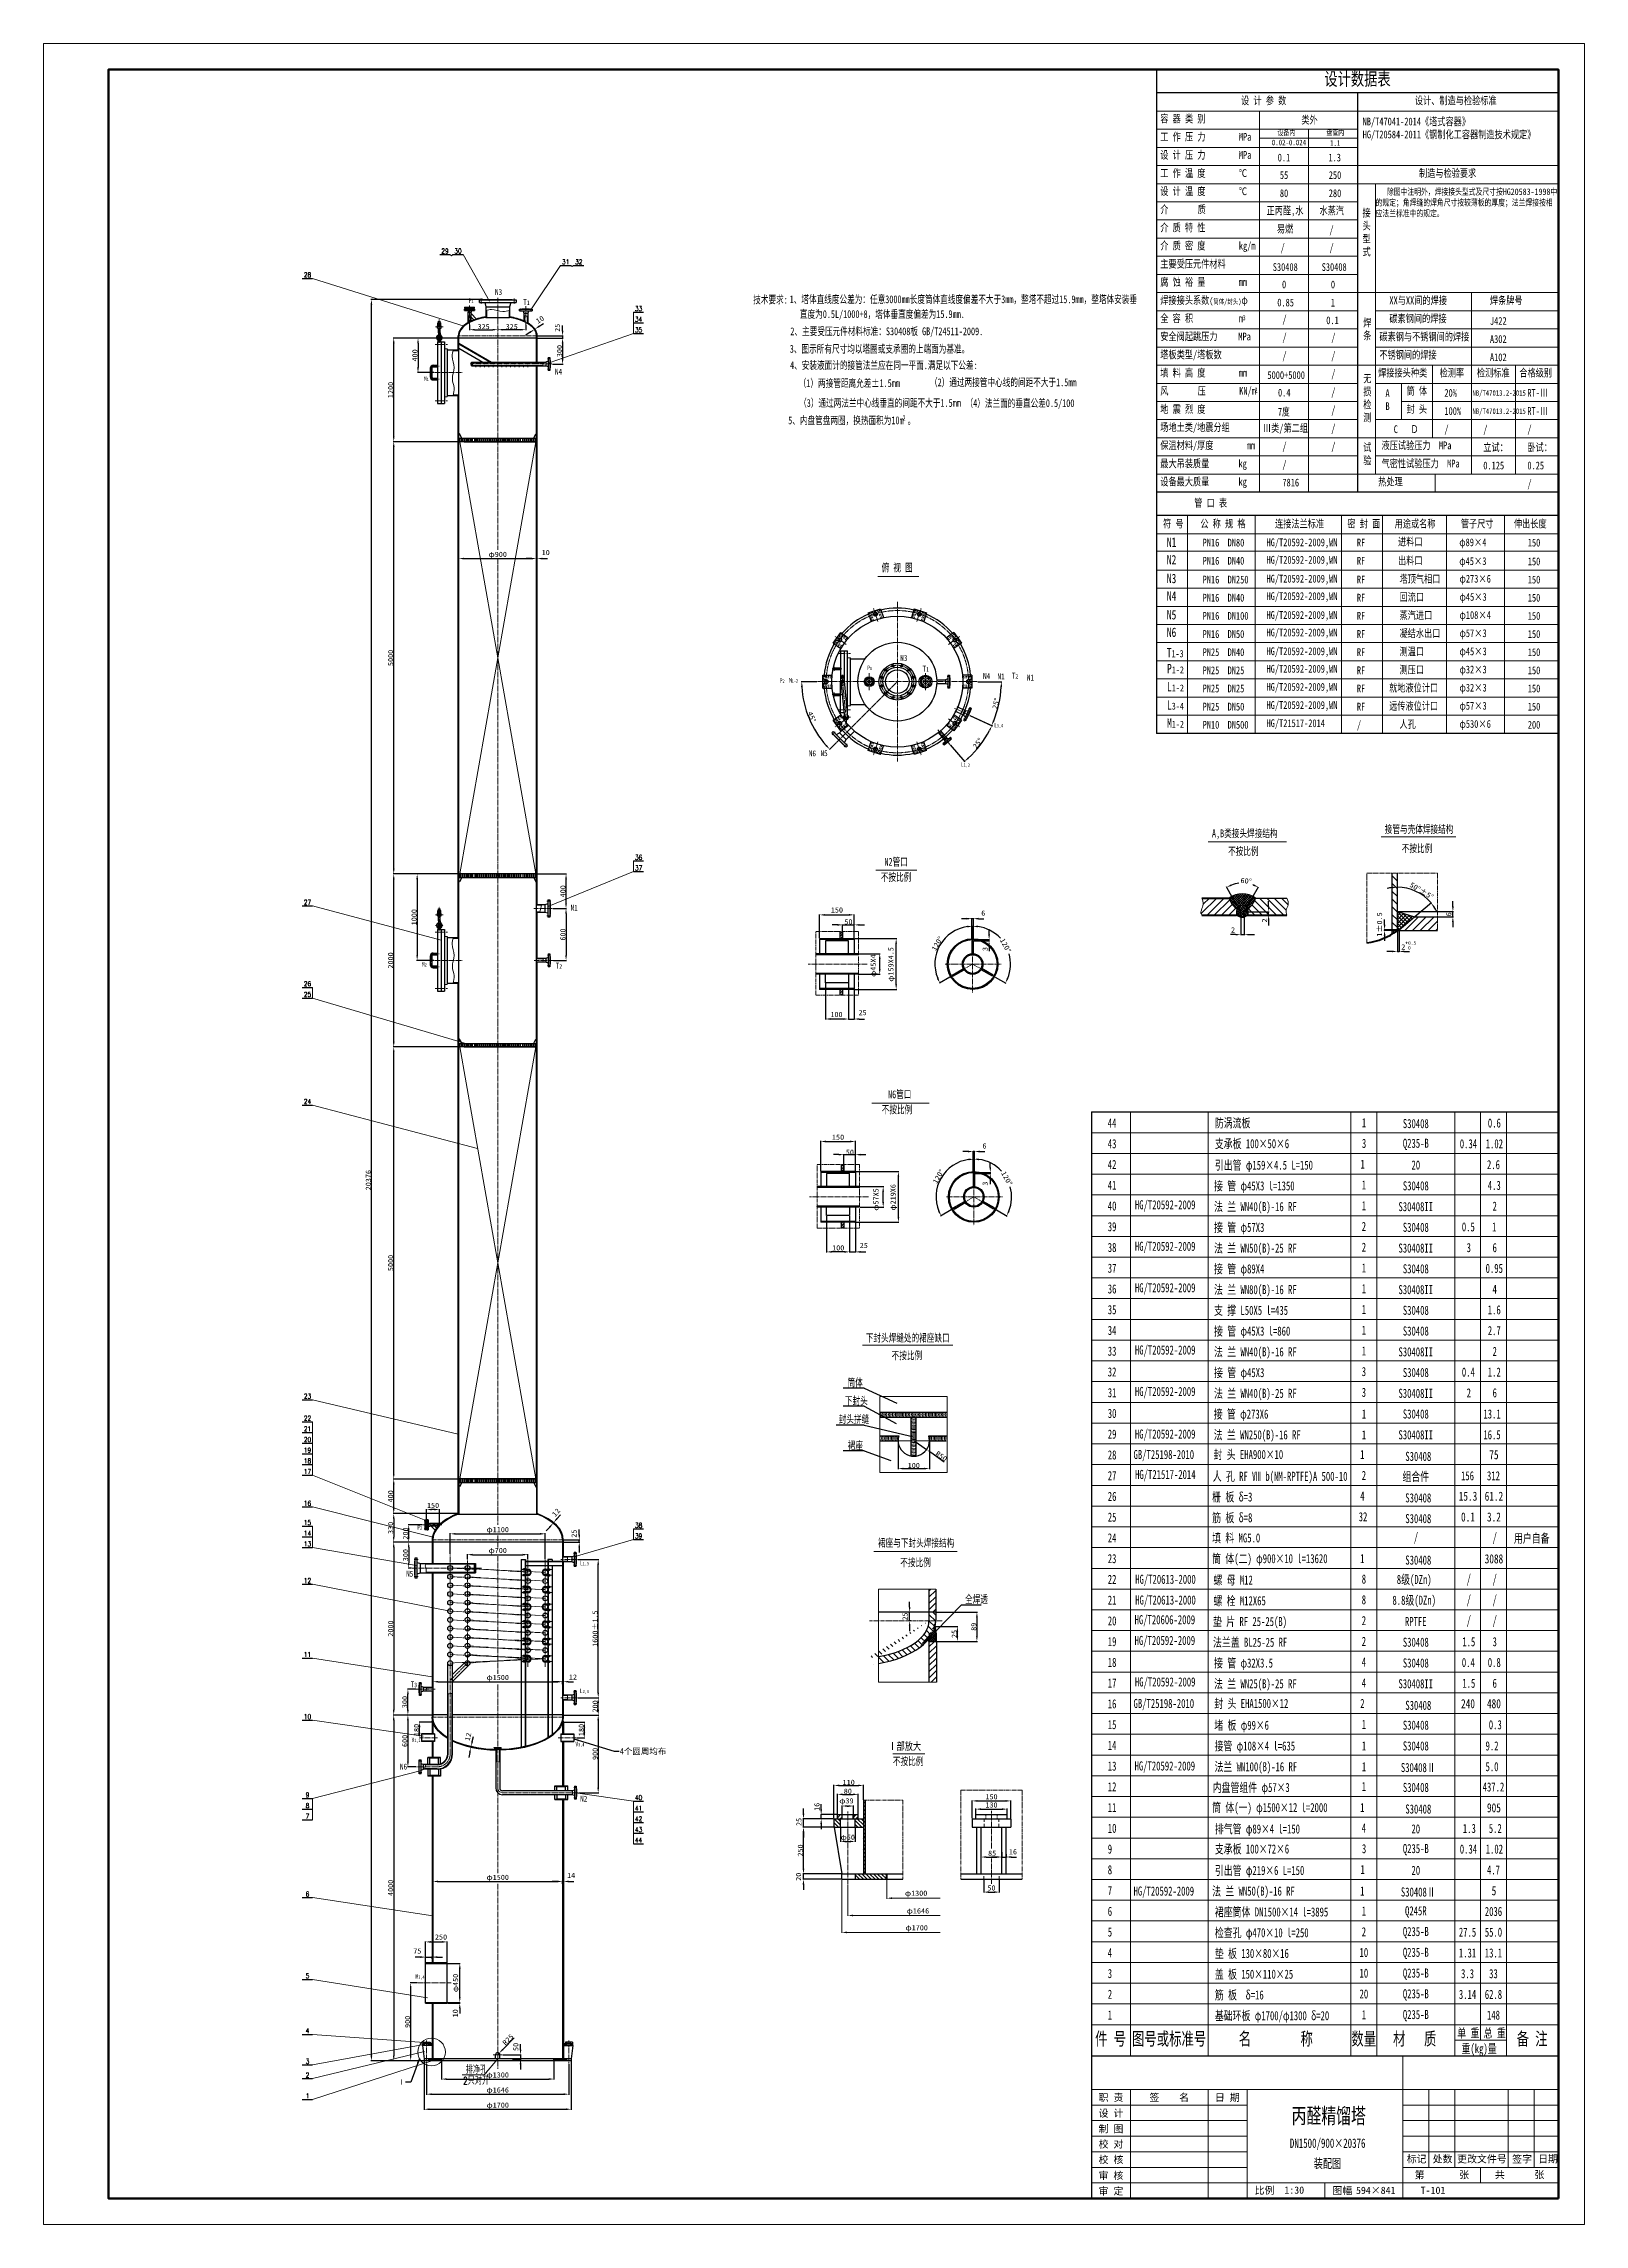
# Model space of a CAD drawing. Extents: x -6371 to 73907, y -14473 to 10757.
# Drawn here: x 56087 to 73907, y -14473 to 10757 of the extents above; entities outside this region: 30.
import ezdxf
from ezdxf.enums import TextEntityAlignment as Align

# ---------------------------------------------------------------- set-up
doc = ezdxf.new("R2010")
doc.units = 0
doc.header["$LTSCALE"] = 25
doc.header["$PDMODE"] = 1
for name, pattern in [('ACAD_ISO10W100', [18.7, 12, -3, 0.7, -3]), ('ACAD_ISO12W100', [21, 12, -3, 0, -3, 0, -3]), ('CENTER2', [28.575, 19.05, -3.175, 3.175, -3.175]), ('JXX-L', [2.95, 1.9, -0.25, 0.15, -0.25, 0.15, -0.25]), ('PHANTOM', [2.5, 1.25, -0.25, 0.25, -0.25, 0.25, -0.25]), ('PHANTOM2', [31.75, 15.875, -3.175, 3.175, -3.175, 3.175, -3.175]), ('XX-L', [1.25, 0.75, -0.5]), ('XX-S', [0.5, 0.3, -0.2]), ('ZXX-L', [3.28, 2.5, -0.3, 0.18, -0.3]), ('ZXX-S', [1.27, 0.75, -0.2, 0.12, -0.2])]:
    doc.linetypes.add(name, pattern=pattern)
doc.layers.get('Defpoints').update_dxf_attribs({"linetype": 'CONTINUOUS'})
for name, color, linetype, lineweight in [('A 粗实线', 1, 'CONTINUOUS', 25), ('B 细实线', 7, 'CONTINUOUS', 15), ('C 文 字', 2, 'CONTINUOUS', 20), ('D 短中心线', 3, 'ZXX-S', 18), ('E 长中心线', 3, 'ZXX-L', 15), ('F 短虚线', 6, 'XX-S', 20), ('G 长虚线', 6, 'XX-L', 15), ('I 长双点线', 3, 'JXX-L', 15), ('J 标注尺寸', 2, 'CONTINUOUS', 15), ('中心线', 1, 'ACAD_ISO10W100', 18), ('双点划线', 3, 'ACAD_ISO12W100', 18), ('实线', 7, 'CONTINUOUS', 40)]:
    doc.layers.add(name, color=color, linetype=linetype, lineweight=lineweight)
doc.layers.add('剖面线层', color=2, linetype='CONTINUOUS')
doc.layers.add('尺寸线', color=4, linetype='CONTINUOUS')
doc.styles.add('HZTXT', font='SIMFANG.TTF', dxfattribs={"width": 0.75})
doc.styles.add('ROMANC', font='romanc', dxfattribs={"width": 0.7, "height": 6})
doc.styles.get("Standard").update_dxf_attribs({"font": 'SIMFANG.TTF'})
doc.styles.add('工程', font='romans.shx', dxfattribs={"width": 0.7, "bigfont": 'hztxt.shx'})
doc.styles.add('标题中文', font='SIMFANG.TTF', dxfattribs={"width": 0.7})
doc.dimstyles.new('通用标注4.0', dxfattribs={"dimtxt": 60, "dimasz": 60, "dimexe": 6, "dimexo": 6, "dimgap": 6, "dimtad": 1, "dimdec": 0, "dimzin": 0, "dimdsep": 46, "dimtxsty": 'Standard', "dimcen": 6, "dimadec": 0, "dimazin": 0, "dimtfac": 0.375, "dimtdec": 0, "dimtmove": 2, "dimatfit": 3, "dimfxl": 0, "dimtzin": 0, "dimarcsym": 0})
pattern_1 = [(135, (-220.467, -1581.714), (-6.7351921, -6.7351921), [])]
pattern_2 = [(45, (152294.01, 35644.01), (-35.921024, 35.921024), [])]
pattern_3 = [(45, (10845.116, 8686.435), (-14.9670935, 14.9670935), [])]
pattern_4 = [(45, (10858.916, 5992.24), (-14.9670935, 14.9670935), [])]
pattern_5 = [(135, (109357.523, -25622.502), (-22.45064, -22.45064), [])]
pattern_6 = [(45, (109357.523, -25622.502), (-22.45064, 22.45064), [])]

msp = doc.modelspace()

# ---------------------------------------------------------------- texts
at = {"layer": 'C 文 字'}
for s, height, style, width, p in [('29', 55.46, 'ROMANC', 0.8, (60728.3, 8356.8)), ('30', 55.46, 'ROMANC', 0.8, (60879.5, 8356.8)), ('28', 55.46, 'ROMANC', 0.8, (59138.9, 8081.2)), ('31', 55.46, 'ROMANC', 0.8, (62124.9, 8231.3)), ('32', 55.46, 'ROMANC', 0.8, (62276.1, 8231.3)), ('33', 55.46, 'ROMANC', 0.8, (62968, 7691.6)), ('34', 55.46, 'ROMANC', 0.8, (62968, 7568.4)), ('35', 55.46, 'ROMANC', 0.8, (62968, 7445.1)), ('2', 63, 'HZTXT', 0.7, (66039.2, 6424.9)), ('7度', 90, 'HZTXT', 0.7, (70430.4, 6500.7)), ('36', 55.46, 'ROMANC', 0.8, (62968, 1342.5)), ('37', 55.46, 'ROMANC', 0.8, (62968, 1219.2)), ('27', 55.46, 'ROMANC', 0.8, (59138.9, 822.2)), ('26', 55.46, 'ROMANC', 0.8, (59138.9, -120.3)), ('25', 55.46, 'ROMANC', 0.8, (59138.9, -243.6)), ('24', 55.46, 'ROMANC', 0.8, (59138.9, -1481.9)), ('23', 55.46, 'ROMANC', 0.8, (59138.9, -4892)), ('22', 55.46, 'ROMANC', 0.8, (59138.9, -5146.9)), ('21', 55.46, 'ROMANC', 0.8, (59138.9, -5270.1)), ('20', 55.46, 'ROMANC', 0.8, (59138.9, -5393.4)), ('19', 55.46, 'ROMANC', 0.8, (59138.9, -5516.6)), ('75', 105, 'HZTXT', 0.75, (72860.8, -5569.6)), ('18', 55.46, 'ROMANC', 0.8, (59138.9, -5639.9)), ('17', 55.46, 'ROMANC', 0.8, (59138.9, -5763.1)), ('15.3', 105, 'HZTXT', 0.75, (72560.8, -6049.6)), ('61.2', 105, 'HZTXT', 0.75, (72860.8, -6049.6)), ('16', 55.46, 'ROMANC', 0.8, (59138.9, -6131.2)), ('0.1', 105, 'HZTXT', 0.75, (72560.8, -6289.6)), ('3.2', 105, 'HZTXT', 0.75, (72860.8, -6289.6)), ('15', 55.46, 'ROMANC', 0.8, (59138.9, -6353.6)), ('14', 55.46, 'ROMANC', 0.8, (59138.9, -6476.8)), ('38', 55.46, 'ROMANC', 0.8, (62968, -6385.8)), ('39', 55.46, 'ROMANC', 0.8, (62968, -6509)), ('13', 55.46, 'ROMANC', 0.8, (59138.9, -6600.1)), ('3088', 105, 'HZTXT', 0.75, (72860.8, -6774.2)), ('12', 55.46, 'ROMANC', 0.8, (59138.9, -7026.1)), ('11', 55.46, 'ROMANC', 0.8, (59138.9, -7880.7)), ('10', 55.46, 'ROMANC', 0.8, (59138.9, -8598.7)), ('240', 105, 'HZTXT', 0.75, (72560.8, -8449.6)), ('480', 105, 'HZTXT', 0.75, (72860.8, -8449.6)), ('9', 55.5, 'ROMANC', 0.8, (59138.9, -9504.4)), ('40', 55.46, 'ROMANC', 0.8, (62968, -9535.4)), ('8', 55.5, 'ROMANC', 0.8, (59138.9, -9627.7)), ('7', 55.5, 'ROMANC', 0.8, (59138.9, -9750.9)), ('41', 55.46, 'ROMANC', 0.8, (62968, -9658.7)), ('42', 55.46, 'ROMANC', 0.8, (62968, -9781.9)), ('905', 105, 'HZTXT', 0.75, (72860.8, -9654.2)), ('43', 55.46, 'ROMANC', 0.8, (62968, -9905.2)), ('44', 55.46, 'ROMANC', 0.8, (62968, -10028.4)), ('5', 105, 'HZTXT', 0.75, (72860.8, -10614.2)), ('6', 55.5, 'ROMANC', 0.8, (59138.9, -10651.4)), ('5', 55.5, 'ROMANC', 0.8, (59138.9, -11597.7)), ('4', 55.5, 'ROMANC', 0.8, (59138.9, -12233.7)), ('3', 55.5, 'ROMANC', 0.8, (59138.9, -12587)), ('2', 55.5, 'ROMANC', 0.8, (59138.9, -12745.7)), ('1', 55.5, 'ROMANC', 0.8, (59138.9, -12986.6))]:
    msp.add_text(s, height=height, dxfattribs=dict(at, style=style, width=width)).set_placement(p, align=Align.MIDDLE)
at = {"layer": 'C 文 字', "style": 'HZTXT', "width": 0.7}
for s, p in [('技术要求:', (64293.3, 7750.3)), ('1、塔体直线度公差为：任意3000mm长度筒体直线度偏差不大于3mm，整塔不超过15.9mm，整塔体安装垂', (64715.2, 7754.1)), ('  直度为0.5L/1000+8，塔体垂直度偏差为15.9mm.', (64739.7, 7582.7)), ('2、主要受压元件材料标准：S30408板 GB/T24511-2009.', (64723.1, 7383.7)), ('3、图示所有尺寸均以塔圈或支承圈的上端面为基准。', (64716.9, 7180.2)), ('4、安装液面计的接管法兰应在同一平面.满足以下公差:', (64720, 6991.3)), ('（1）两接管距离允差%%P1.5mm', (64819.5, 6783.8)), ('（2）通过两接管中心线的间距不大于1.5mm', (66338.6, 6793.4)), ('（3）通过两法兰中心线垂直的间距不大于1.5mm', (64824.9, 6554.8)), ('（4）法兰面的垂直公差0.5/100', (66749.5, 6552.4)), ('5、内盘管盘两圈，换热面积为10m 。', (64698, 6353.3)), ('俯 视 图', (65778.6, 4649.9)), ('A,B类接头焊接结构', (69599.5, 1575.1)), ('接管与壳体焊接结构', (71598.2, 1623.5)), ('N2管口', (65810.8, 1245.9)), ('不按比例', (69786, 1368.4)), ('不按比例', (71794.3, 1400.8)), ('不按比例', (65769.2, 1069)), ('N6管口', (65853.1, -1444.2)), ('不按比例', (65779.5, -1621)), ('下封头焊缝处的裙座缺口', (65595.7, -4261.4)), ('不按比例', (65894.6, -4465.1)), ('筒体', (65385, -4778)), ('下封头', (65354.8, -4989.3)), ('封头拼缝', (65282.5, -5202)), ('裙座', (65386.5, -5506)), ('裙座与下封头焊接结构', (65737.2, -6633.1)), ('不按比例', (65994.9, -6859.8)), ('全焊透', (66743.4, -7284.6)), ('不按比例', (65909, -9160.2))]:
    msp.add_text(s, height=90, dxfattribs=at).set_placement(p)
at = {"layer": 'C 文 字', "style": '标题中文', "oblique": 0.5}
msp.add_text('职 责', height=84, rotation=0.09587, dxfattribs=at).set_placement((68431.4, -13004.9), align=Align.MIDDLE_CENTER)
for s, p in [('签    名', (69105.1, -13001.7)), ('日 期', (69776.8, -13003.5)), ('制 图', (68431.4, -13364.9)), ('设 计', (68431.4, -13184.9)), ('校 对', (68431.4, -13541.7)), ('校 核', (68431.4, -13721.7)), ('审 核', (68431.4, -13904.9)), ('标记', (71966.7, -13713.7)), ('第       张', (72257.8, -13896.6)), ('处数', (72266.7, -13713.7)), ('更改文件号', (72721.5, -13713.7)), ('共      张', (73157.8, -13896.6)), ('签字', (73186.1, -13713.7)), ('日期', (73486.1, -13713.7)), ('审 定', (68431.4, -14084.9)), ('比例', (70206.7, -14077.1)), ('1:30', (70551.2, -14077.1)), ('图幅', (71106.7, -14079.8)), ('594×841', (71493.5, -14079.8)), ('T-101', (72156, -14079.8))]:
    msp.add_text(s, height=84, rotation=0.09587, dxfattribs=at).set_placement(p, align=Align.MIDDLE)
at = {"layer": 'C 文 字', "attachment_point": 1, "style": 'HZTXT'}
for s, insert, char_height, width in [('设计数据表', (70899.4, 10422.8), 150, 2325), ('设 计 参 数', (69936.6, 10143.8), 90, 1440), ('设计、制造与检验标准', (71946.4, 10143.8), 90, 1440), ('容 器 类 别', (69002.1, 9933.8), 90, 1440), ('类外', (70633.5, 9920), 90, 1440), ('NB/T47041-2014《塔式容器》\\PHG/T20584-2011《钢制化工容器制造技术规定》\\P ', (71342.3, 9900.8), 90, 2325), ('工 作 压 力        MPa', (69002.1, 9723.8), 90, 1440), ('0.02-0.024', (70291.6, 9645.5), 64.8, 1036.8), ('设备内', (70358.5, 9759.7), 64.8, 1036.8), ('盘管内', (70924, 9759.7), 64.8, 1036.8), ('1.1', (70965.5, 9639.1), 64.8, 1036.8), ('设 计 压 力        MPa', (69002.1, 9513.8), 90, 1440), ('0.1', (70360.1, 9484), 90, 1440), ('1.3', (70946.9, 9484), 90, 1440), ('设 计 温 度        ℃', (69002.1, 9093.8), 90, 1440), ('工 作 温 度        ℃', (69002.1, 9303.8), 90, 1440), ('55', (70385.1, 9281.1), 90, 1440), ('250', (70950.5, 9281.1), 90, 1440), ('   {\\H1.042x;除图中注明外，焊接接头型式及尺寸按HG20583-1998中的规定；角焊缝的焊角尺寸按较薄板的厚度；法兰焊接按相应法兰标准中的规定。}', (71491.8, 9081.1), 72, 2115), (' 制造与检验要求', (71946.4, 9303.8), 90, 1440), ('介       质', (69002.1, 8883.8), 90, 1440), ('正丙醛,水', (70231.8, 8870.1), 90, 1440), ('80', (70385.1, 9071.1), 90, 1440), ('水蒸汽', (70843.5, 8870.1), 90, 1440), ('280', (70950.5, 9071.1), 90, 1440), ('接\\P头\\P型\\P式', (71340.8, 8844.3), 90, 1440), ('介 质 特 性', (69002.1, 8673.8), 90, 1440), (' 易燃', (70302.6, 8660.1), 90, 1440), ('/', (70958.6, 8651.1), 90, 1440), ('介 质 密 度        kg/m', (69002.1, 8463.8), 90, 1440), ('/', (70393.1, 8441.1), 90, 1440), ('/', (70958.6, 8441.1), 90, 1440), ('主要受压元件材料', (69002.1, 8253.8), 90, 1440), ('S30408', (70303, 8217.1), 90, 1440), ('S30408', (70868.5, 8217.1), 90, 1440), ('N3', (61307.1, 7916.5), 68.04, 1088.64), ('腐 蚀 裕 量        mm', (69002.1, 8043.8), 90, 1440), ('焊接接头系数{\\H0.8333x;(\\H0.8x;筒体/封头)}φ{\\H0.8333x;        } ', (69002.1, 7833.8), 90, 1440), ('0', (70409.7, 8015.3), 90, 1440), ('0', (70975.1, 8015.3), 90, 1440), ('XX与XX间的焊接', (71651.8, 7831.2), 90, 1440), ('焊条牌号', (72814.7, 7831.2), 90, 1440), ('{\\H0.7716x;P\\H0.7385x;1}', (61002.2, 7809.3), 68.04, 1088.64), ('T{\\H0.7716x;1}', (61634.2, 7801.2), 68.04, 1088.64), ('全 容 积           m', (69002.1, 7623.8), 90, 1440), ('3', (69953.1, 7615.4), 60, 1440), ('0.85', (70355.3, 7806.5), 90, 1440), ('/', (70414.3, 7614.1), 90, 1440), ('0.1', (70921.6, 7601.2), 90, 1440), ('1', (70975.1, 7805.3), 90, 1440), ('焊\\P条', (71349.4, 7573.5), 90, 1440), ('碳素钢间的焊接', (71651.8, 7621.2), 90, 1440), ('J422', (72814.7, 7593.4), 90, 1440), ('安全阀起跳压力     MPa', (69002.1, 7413.8), 90, 1440), ('/', (70414.3, 7404.1), 90, 1440), ('/', (70979.8, 7404.1), 90, 1440), ('碳素钢与不锈钢间的焊接', (71536.6, 7411.2), 90, 1440), ('A302', (72814.7, 7383.4), 90, 1440), ('塔板类型/塔板数', (69002.1, 7203.8), 90, 1440), ('/', (70414.3, 7194.1), 90, 1440), ('/', (70979.8, 7194.1), 90, 1440), ('不锈钢间的焊接', (71536.6, 7201.2), 90, 1440), ('A102', (72814.7, 7173.4), 90, 1440), ('{\\H0.7716x;M\\H0.7385x;1}', (60484.8, 6905.9), 68.04, 1088.64), ('N4', (62001.1, 6995.9), 68.04, 1088.64), ('填 料 高 度        mm', (69002.1, 6993.8), 90, 1440), ('5000+5000', (70241.1, 6966.8), 90, 1440), ('/', (70979.8, 6984.1), 90, 1440), ('无\\P损\\P检\\P测', (71349.4, 6925.8), 90, 1440), ('焊接接头种类', (71521.9, 6993.8), 90, 1440), ('检测率', (72232.6, 6993.8), 90, 1440), ('检测标准', (72663.5, 6993.8), 90, 1440), ('合格级别', (73155, 6993.8), 90, 1440), ('地 震 烈 度', (69002.1, 6573.8), 90, 1440), ('风       压        KN/m', (69002.1, 6783.8), 90, 1440), ('2', (70091.7, 6778.2), 60, 1440), ('0.4', (70363.4, 6764.3), 90, 1440), ('/', (70979.8, 6774.1), 90, 1440), ('/', (70979.8, 6564.1), 90, 1440), ('A\\PB', (71606.4, 6757.9), 90, 1440), ('筒 体', (71849.9, 6783.8), 90, 1440), ('封 头', (71849.9, 6573.8), 90, 1440), ('20%', (72287.8, 6761.1), 90, 1440), ('NB/T47013.2-2015', (72612.8, 6746.4), 63, 1008), ('RT-Ⅲ', (73247.8, 6761.1), 90, 1440), ('场地土类/地震分组', (69002.1, 6363.8), 90, 1440), ('Ⅲ类/第二组', (70190, 6354.1), 90, 1440), ('/', (70979.8, 6354.1), 90, 1440), ('C   Ｄ', (71701.8, 6341.1), 90, 1440), ('/', (72287.8, 6341.1), 90, 1440), ('100%', (72287.8, 6551.1), 90, 1440), ('NB/T47013.2-2015', (72612.8, 6536.4), 63, 1008), ('/', (72737.8, 6341.1), 90, 1440), ('/', (73247.8, 6341.1), 90, 1440), ('RT-Ⅲ', (73247.8, 6551.1), 90, 1440), ('保温材料/厚度        mm', (69002.1, 6153.8), 90, 1440), ('/', (70414.3, 6144.1), 90, 1440), ('/', (70979.8, 6144.1), 90, 1440), ('试\\P验', (71349.4, 6131.1), 90, 1440), ('液压试验压力  MPa', (71561.1, 6153.8), 90, 1440), ('立试：', (72737.8, 6131.1), 90, 1440), ('卧试：', (73247.8, 6131.1), 90, 1440), ('最大吊装质量       kg', (69002.1, 5943.8), 90, 1440), ('/', (70414.3, 5934.1), 90, 1440), ('气密性试验压力  MPa', (71561.1, 5943.8), 90, 1440), ('0.125', (72737.8, 5921.1), 90, 1440), ('0.25', (73247.8, 5921.1), 90, 1440), ('设备最大质量       kg', (69002.1, 5733.8), 90, 1440), ('7816', (70414.3, 5724.1), 90, 1440), ('热处理', (71523.3, 5733.8), 90, 1440), ('/', (73247.8, 5711.1), 90, 1440), ('管 口 表', (69394.2, 5487.4), 90, 1440), (' 符 号', (68986.1, 5247.6), 90, 1440), ('公 称 规 格', (69465.6, 5247.6), 90, 1440), ('连接法兰标准', (70329.5, 5247.6), 90, 1440), ('密 封 面', (71166.1, 5247.6), 90, 1440), ('用途或名称', (71712.2, 5247.6), 90, 1440), ('进料口', (71752.3, 5038.9), 90, 1440), ('管子尺寸', (72478.2, 5247.6), 90, 1440), ('伸出长度', (73092.1, 5247.6), 90, 1440), ('N1', (69077.1, 5042.6), 108, 1728), ('N2', (69077.1, 4840.3), 108, 1728), ('PN16  DN80', (69491.7, 5029), 90, 1440), ('PN16  DN40', (69491.7, 4819), 90, 1440), ('HG/T20592-2009,WN', (70231.1, 5031.8), 90, 1440), ('HG/T20592-2009,WN', (70231.1, 4829.5), 90, 1440), ('RF', (71276.1, 5029), 90, 1440), ('RF', (71276.1, 4819), 90, 1440), ('出料口', (71752.3, 4821.2), 90, 1440), ('φ89×4', (72460, 5032.4), 90, 1440), ('φ45×3', (72460, 4814.7), 90, 1440), ('150', (73252.6, 5029), 90, 1440), ('150', (73252.6, 4811.3), 90, 1440), ('N3', (69077.1, 4622.8), 108, 1728), ('PN16  DN250', (69491.7, 4601.3), 90, 1440), ('HG/T20592-2009,WN', (70231.1, 4611.8), 90, 1440), ('RF', (71276.1, 4601.3), 90, 1440), ('{\\fFangSong_GB2312|b0|i0|c134|p32;塔顶气相}口', (71768.7, 4609), 90, 1440), ('φ273×6', (72462.8, 4611.1), 90, 1440), ('150', (73252.6, 4601.3), 90, 1440), ('N4', (69077.1, 4420.5), 108, 1728), ('PN16  DN40', (69491.7, 4391.3), 90, 1440), ('HG/T20592-2009,WN', (70231.1, 4409.5), 90, 1440), ('RF', (71276.1, 4391.3), 90, 1440), ('回流口', (71768.7, 4399), 90, 1440), ('φ45×3', (72462.8, 4401.1), 90, 1440), ('150', (73252.6, 4391.3), 90, 1440), ('N5', (69077.1, 4202.8), 108, 1728), ('PN16  DN100', (69491.7, 4181.3), 90, 1440), ('HG/T20592-2009,WN', (70231.1, 4191.8), 90, 1440), ('RF', (71276.1, 4181.3), 90, 1440), ('蒸汽进口', (71768.7, 4189), 90, 1440), ('φ108×4', (72462.8, 4191.1), 90, 1440), ('150', (73252.6, 4181.3), 90, 1440), ('N6', (69077.1, 4000.5), 108, 1728), ('PN16  DN50', (69491.7, 3971.3), 90, 1440), ('HG/T20592-2009,WN', (70231.1, 3989.5), 90, 1440), ('RF', (71276.1, 3971.3), 90, 1440), ('凝结水出口', (71768.7, 3979), 90, 1440), ('φ57×3', (72462.8, 3981.1), 90, 1440), ('150', (73252.6, 3971.3), 90, 1440), ('{\\H0.7716x;P\\H0.7385x;1}', (65611.5, 3561.2), 68.04, 1088.64), ('N3', (65993.6, 3683.2), 68.04, 1088.64), ('T{\\H0.7716x;1}', (66252.6, 3558.3), 68.04, 1088.64), ('T{\\H0.7716x;1-3}', (69077.1, 3765.3), 108, 1728), ('{\\H0.7716x;P\\H0.7385x;1-2}', (69079.5, 3580.6), 140.4, 2246.4), ('PN25  DN40', (69491.7, 3761.3), 90, 1440), ('PN25  DN25', (69491.7, 3551.3), 90, 1440), ('HG/T20592-2009,WN', (70231.1, 3771.8), 90, 1440), ('HG/T20592-2009,WN', (70231.1, 3569.5), 90, 1440), ('RF', (71276.1, 3761.3), 90, 1440), ('RF', (71276.1, 3551.3), 90, 1440), ('测温口', (71768.7, 3769), 90, 1440), ('测压口', (71768.7, 3559), 90, 1440), ('φ45×3', (72462.8, 3771.1), 90, 1440), ('φ32×3', (72462.8, 3561.1), 90, 1440), ('150', (73252.6, 3761.3), 90, 1440), ('150', (73252.6, 3551.3), 90, 1440), ('{\\H0.7716x;P\\H0.7385x;2}', (64601.5, 3412.9), 68.04, 1088.64), ('{\\H0.7716x;M\\H0.7385x;1-2}', (64708.4, 3415.9), 68.04, 1088.64), ('N4', (66951.9, 3473.9), 68.04, 1088.64), ('N1', (67118.8, 3469.7), 68.04, 1088.64), ('T{\\H0.7716x;2}', (67284.8, 3478.1), 68.04, 1088.64), ('N1', (67458.6, 3456.2), 68.04, 1088.64), ('{\\H0.7716x;L\\H0.7385x;1-2}', (69079.5, 3370.6), 140.4, 2246.4), ('PN25  DN25', (69491.7, 3341.3), 90, 1440), ('HG/T20592-2009,WN', (70231.1, 3359.5), 90, 1440), ('RF', (71276.1, 3341.3), 90, 1440), ('就地液位计口', (71649, 3349), 90, 1440), ('φ32×3', (72462.8, 3351.1), 90, 1440), ('150', (73252.6, 3341.3), 90, 1440), ('{\\H0.7716x;L\\H0.7385x;3-4}', (69079.5, 3160.6), 140.4, 2246.4), ('PN25  DN50', (69491.7, 3131.3), 90, 1440), ('HG/T20592-2009,WN', (70231.1, 3149.5), 90, 1440), ('RF', (71276.1, 3131.3), 90, 1440), ('远传液位计口', (71649, 3139), 90, 1440), ('φ57×3', (72462.8, 3141.1), 90, 1440), ('150', (73252.6, 3131.3), 90, 1440), ('{\\H0.7716x;L\\H0.7385x;3,4}', (67080.1, 2898.6), 68.04, 1088.64), ('{\\H0.7716x;M\\H0.7385x;1-2}', (69079.5, 2950.6), 140.4, 2246.4), ('PN10  DN500', (69491.7, 2921.3), 90, 1440), ('HG/T21517-2014', (70231.1, 2939.5), 90, 1440), ('/', (71276.1, 2921.3), 90, 1440), ('人孔', (71768.7, 2929), 90, 1440), ('φ530×6', (72462.8, 2931.1), 90, 1440), ('200', (73252.6, 2921.3), 90, 1440), ('N6', (64936.6, 2579.1), 68.04, 1088.64), ('N5', (65072.1, 2581.7), 68.04, 1088.64), ('{\\H0.7716x;L\\H0.7385x;1,2}', (66696.7, 2443.3), 68.04, 1088.64), ('N1', (62181.3, 794.8), 68.04, 1088.64), ('{\\H0.7716x;M\\H0.7385x;2}', (60461.5, 131.6), 68.04, 1088.64), ('T{\\H0.7716x;2}', (62009.1, 122.2), 68.04, 1088.64), ('{\\H0.7716x;P\\H0.7385x;2}', (60408.5, -6382.4), 68.04, 1088.64), ('{\\H0.7716x;L\\H0.7385x;1,3}', (62290.6, -6796.2), 68.04, 1088.64), ('N5', (60279.2, -6911.7), 68.04, 1088.64), ('T{\\H0.7716x;3}', (60332.1, -8190.4), 68.04, 1088.64), ('{\\H0.7716x;L\\H0.7385x;2,4}', (62289.5, -8274.4), 68.04, 1088.64), ('{\\H0.7716x;V\\H0.7385x;1,2}', (60342.2, -8840.5), 68.04, 1088.64), ('{\\H0.7716x;V\\H0.7385x;3,4}', (62237, -8889.7), 68.04, 1088.64), ('N6', (60207.5, -9142.9), 68.04, 1088.64), ('N2', (62291.5, -9514.9), 68.04, 1088.64), ('{\\H0.7716x;M\\H0.7385x;3,4}', (60388, -11579.1), 68.04, 1088.64)]:
    msp.add_mtext(s, dxfattribs=dict(at, insert=insert, char_height=char_height, width=width))
at = {"layer": 'C 文 字', "insert": (66235.4, -8995.9), "char_height": 90, "attachment_point": 9, "style": 'HZTXT'}
msp.add_mtext('Ⅰ部放大', dxfattribs=at)
at = {"layer": 'J 标注尺寸', "width": 0.7}
for s, height, style, p in [('44', 105, '标题中文', (68394.5, -1783.2)), ('防涡流板', 105, '标题中文', (69632.9, -1782.6)), ('43', 105, '标题中文', (68394.5, -2023.2)), ('支承板 100×50×6', 105, '标题中文', (69632.9, -2022.6)), ('42', 105, '标题中文', (68394.5, -2263.2)), ('引出管 φ159×4.5 L=150', 105, '标题中文', (69632.9, -2270.9)), ('41', 105, '标题中文', (68394.5, -2503.2)), ('接 管 φ45X3 l=1350', 105, '标题中文', (69623.7, -2510.8)), ('40', 105, '标题中文', (68394.5, -2743.2)), ('法 兰 WN40(B)-16 RF', 105, '标题中文', (69623.7, -2750.8)), ('39', 105, '标题中文', (68394.5, -2983.2)), ('接 管 φ57X3', 105, '标题中文', (69623.7, -2990.8)), ('38', 105, '标题中文', (68394.5, -3223.2)), ('法 兰 WN50(B)-25 RF', 105, '标题中文', (69623.7, -3230.8)), ('37', 105, '标题中文', (68394.5, -3463.2)), ('接 管 φ89X4', 105, '标题中文', (69623.7, -3470.8)), ('36', 105, '标题中文', (68394.5, -3703.2)), ('法 兰 WN80(B)-16 RF', 105, '标题中文', (69623.7, -3710.8)), ('35', 105, '标题中文', (68394.5, -3943.2)), ('支 撑 L50X5 l=435', 105, '标题中文', (69623.7, -3950.8)), ('34', 105, '标题中文', (68394.5, -4183.2)), ('接 管 φ45X3 l=860', 105, '标题中文', (69623.7, -4190.8)), ('33', 105, '标题中文', (68394.5, -4423.2)), ('法 兰 WN40(B)-16 RF', 105, '标题中文', (69623.7, -4430.8)), ('32', 105, '标题中文', (68394.5, -4663.2)), ('接 管 φ45X3', 105, '标题中文', (69623.7, -4670.8)), ('法 兰 WN40(B)-25 RF', 105, '标题中文', (69623.7, -4910.8)), ('31', 105, '标题中文', (68394.5, -4903.2)), ('30', 105, '标题中文', (68394.5, -5143.2)), ('29', 105, '标题中文', (68394.5, -5383.2)), ('28', 105, '标题中文', (68394.5, -5623.2)), ('GB/T25198-2010', 105, '标题中文', (68692.9, -5618.6)), ('封 头 EHA900×10', 105, '标题中文', (69617.5, -5618.6)), ('1', 105, '标题中文', (71314.3, -5618.6)), ('27', 105, '标题中文', (68394.5, -5863.2)), ('人 孔 RF Ⅷ b(NM-RPTFE)A 500-10', 105, '标题中文', (69608.6, -5870.8)), ('26', 105, '标题中文', (68394.5, -6103.2)), ('栅 板 δ=3', 105, '标题中文', (69601.8, -6109.5)), ('4', 105, '标题中文', (71314.3, -6098.6)), ('25', 105, '标题中文', (68394.5, -6343.2)), ('筋 板 δ=8', 105, '标题中文', (69601.8, -6349.5)), ('32', 105, '标题中文', (71296.7, -6338.6)), ('24', 105, '标题中文', (68394.5, -6583.2)), ('填 料 MG5.0', 105, '标题中文', (69601.8, -6583.2)), ('23', 105, '标题中文', (68394.5, -6823.2)), ('筒 体(二) φ900×10 l=13620', 105, '标题中文', (69601.8, -6823.2)), ('1', 105, '标题中文', (71314.3, -6823.2)), ('22', 105, '标题中文', (68394.5, -7063.2)), ('21', 105, '标题中文', (68394.5, -7303.2)), ('20', 105, '标题中文', (68394.5, -7543.2)), ('垫 片 RF 25-25(B)', 105, '标题中文', (69611.4, -7550.8)), ('19', 105, '标题中文', (68394.5, -7783.2)), ('法兰盖 BL25-25 RF', 105, '标题中文', (69611.4, -7790.8)), ('18', 105, '标题中文', (68394.5, -8023.2)), ('接 管 φ32X3.5', 105, '标题中文', (69623.7, -8030.8)), ('17', 105, '标题中文', (68394.5, -8263.2)), ('法 兰 WN25(B)-25 RF', 105, '标题中文', (69623.7, -8270.8)), ('16', 105, '标题中文', (68394.5, -8503.2)), ('GB/T25198-2010', 105, '标题中文', (68692.9, -8498.6)), ('封 头 EHA1500×12', 105, '标题中文', (69626.8, -8498.6)), ('2', 105, '标题中文', (71314.3, -8498.6)), ('15', 105, '标题中文', (68394.5, -8743.2)), ('堵 板 φ99×6', 105, '标题中文', (69626.7, -8750.8)), ('14', 105, '标题中文', (68394.5, -8983.2)), ('13', 105, '标题中文', (68394.5, -9223.2)), ('12', 105, '标题中文', (68394.5, -9463.2)), ('筒 体(一) φ1500×12 l=2000', 105, '标题中文', (69601.8, -9703.2)), ('内盘管组件 φ57×3', 105, '标题中文', (69608.2, -9470.8)), ('11', 105, '标题中文', (68394.5, -9703.2)), ('10', 105, '标题中文', (68394.5, -9943.2)), ('排气管 φ89×4 l=150', 105, '标题中文', (69632.9, -9950.8)), ('1', 105, '标题中文', (71314.3, -9703.2)), ('9', 105, '标题中文', (68394.5, -10183.2)), ('支承板 100×72×6', 105, '标题中文', (69632.9, -10182.6)), ('8', 105, '标题中文', (68394.5, -10423.2)), ('引出管 φ219×6 L=150', 105, '标题中文', (69632.9, -10430.9)), ('7', 105, '标题中文', (68394.5, -10663.2)), ('HG/T20592-2009', 105, '标题中文', (68692.9, -10669.5)), ('法 兰 WN50(B)-16 RF', 105, '标题中文', (69601.8, -10669.5)), ('1', 105, '标题中文', (71314.3, -10669.5)), ('6', 105, '标题中文', (68394.5, -10903.2)), ('裙座筒体 DN1500×14 l=3895', 105, '标题中文', (69632.9, -10910.9)), ('5', 105, '标题中文', (68394.5, -11143.2)), ('检查孔 φ470×10 l=250', 105, '标题中文', (69632.9, -11150.9)), ('4', 105, '标题中文', (68394.5, -11383.2)), ('垫 板 130×80×16', 105, '标题中文', (69632.9, -11390.8)), ('3', 105, '标题中文', (68394.5, -11623.2)), ('盖 板 150×110×25', 105, '标题中文', (69632.9, -11630.8)), ('2', 105, '标题中文', (68394.5, -11863.2)), ('筋 板  δ=16', 105, '标题中文', (69632.9, -11870.8)), ('1', 105, '标题中文', (68394.5, -12103.2)), ('基础环板 φ1700/φ1300 δ=20', 105, '标题中文', (69632.9, -12110.8)), ('件 号', 149.94, '标题中文', (68248, -12400.5)), ('图号或标准号', 149.94, '标题中文', (68674.3, -12400.5)), ('名        称', 149.94, '标题中文', (69909.3, -12400.5)), ('数量', 149.94, '标题中文', (71211.6, -12400.5)), ('材   质', 149.94, '标题中文', (71694.5, -12400.5)), ('单 重', 105, '标题中文', (72436.6, -12311.8)), ('总 重', 105, '标题中文', (72741.8, -12311.8)), ('备 注', 149.94, '标题中文', (73124, -12400.5)), ('重(kg)量', 105, '标题中文', (72486.3, -12491.8)), ('2只对开', 87.5, '工程', (60938.9, -12855.3)), ('排净孔', 87.5, '工程', (60969.2, -12730)), ('丙醛精馏塔', 179.93, '标题中文', (70520.6, -13306.2)), ('DN1500/900×20376', 107.957, '标题中文', (70500.6, -13587.6)), ('装配图', 107.96, '标题中文', (70776.7, -13821.3))]:
    msp.add_text(s, height=height, dxfattribs=dict(at, style=style)).set_placement(p)
at = {"layer": 'J 标注尺寸', "style": '标题中文', "width": 0.7}
for s, p in [('1', (71359, -1727.3)), ('S30408', (71957.4, -1737.6)), ('0.6', (72865.7, -1731.9)), ('3', (71359, -1967.3)), ('Q235-B', (71957.5, -1977.6)), ('0.34', (72565.8, -1971.9)), ('1.02', (72865.7, -1971.9)), ('1', (71343.1, -2207.3)), ('20', (71957.5, -2217.6)), ('2.6', (72855.4, -2213.3)), ('1', (71356.8, -2447.6)), ('S30408', (71957.4, -2457.6)), ('4.3', (72864.8, -2453.3)), ('HG/T20592-2009', (69058.8, -2685.7)), ('1', (71356.8, -2687.6)), ('S30408II', (71956.7, -2698.2)), ('2', (72870.1, -2693.3)), ('2', (71356.8, -2927.6)), ('S30408', (71957.4, -2937.6)), ('0.5', (72564.8, -2933.3)), ('1', (72864.8, -2933.3)), ('HG/T20592-2009', (69058.8, -3165.7)), ('2', (71356.8, -3167.6)), ('S30408II', (71956.7, -3178.2)), ('3', (72570.1, -3173.3)), ('6', (72870.1, -3173.3)), ('1', (71356.8, -3407.6)), ('S30408', (71957.4, -3417.6)), ('0.95', (72864.8, -3413.3)), ('HG/T20592-2009', (69058.8, -3645.7)), ('1', (71356.8, -3647.6)), ('S30408II', (71956.7, -3658.2)), ('4', (72870.1, -3653.3)), ('1', (71356.8, -3887.6)), ('S30408', (71957.4, -3897.6)), ('1.6', (72864.8, -3893.3)), ('1', (71356.8, -4127.6)), ('S30408', (71957.4, -4137.6)), ('2.7', (72864.8, -4133.3)), ('HG/T20592-2009', (69058.8, -4365.7)), ('1', (71356.8, -4367.6)), ('S30408II', (71956.7, -4378.2)), ('2', (72870.1, -4373.3)), ('HG/T20592-2009', (69058.8, -4845.7)), ('3', (71356.8, -4607.6)), ('S30408', (71957.4, -4617.6)), ('0.4', (72564.8, -4613.3)), ('1.2', (72864.8, -4613.3)), ('3', (71356.8, -4847.6)), ('S30408II', (71956.7, -4858.2)), ('S30408', (71957.4, -5097.6)), ('2', (72570.1, -4853.3)), ('6', (72870.1, -4853.3)), ('HG/T20592-2009', (69058.7, -5338.1)), ('1', (71358.8, -5098.1)), ('1', (71358.8, -5338.1)), ('S30408II', (71956.7, -5338.2)), ('13.1', (72838.7, -5098.1)), ('16.5', (72838.7, -5338.1)), ('S30408', (71986.1, -5587.7)), ('HG/T21517-2014', (69060, -5805.7)), ('2', (71356.8, -5807.6)), ('组合件', (71956.7, -5818.2)), ('156', (72555.3, -5813.3)), ('312', (72855.3, -5813.3)), ('S30408', (71986.1, -6067.7)), ('S30408', (71986.1, -6307.7)), ('/', (71958.6, -6533.3)), ('/', (72870.1, -6533.3)), ('用户自备', (73298.1, -6533.3)), ('S30408', (71986.1, -6787.7)), ('HG/T20613-2000', (69062.3, -7018.2)), ('8', (71356.8, -7007.7)), ('8级(DZn)', (71938.7, -7018.2)), ('/', (72570.1, -7013.3)), ('/', (72870.1, -7013.3)), ('HG/T20613-2000', (69062.3, -7258.2)), ('8', (71356.8, -7247.7)), ('8.8级(DZn)', (71938.7, -7258.2)), ('/', (72570.1, -7253.3)), ('/', (72870.1, -7253.3)), ('HG/T20606-2009', (69054.9, -7485.7)), ('2', (71356.8, -7487.6)), ('RPTFE', (71956.7, -7498.1)), ('/', (72570.1, -7493.3)), ('/', (72870.1, -7493.3)), ('HG/T20592-2009', (69054.9, -7725.7)), ('2', (71356.8, -7727.6)), ('S30408', (71957.4, -7737.6)), ('1.5', (72570.1, -7733.3)), ('3', (72870.1, -7733.3)), ('4', (71356.8, -7967.6)), ('S30408', (71957.4, -7977.6)), ('0.4', (72564.8, -7973.3)), ('0.8', (72864.8, -7973.3)), ('HG/T20592-2009', (69058.8, -8205.7)), ('4', (71356.8, -8207.6)), ('S30408II', (71956.7, -8218.2)), ('1.5', (72570.1, -8213.3)), ('6', (72870.1, -8213.3)), ('S30408', (71986.1, -8467.7)), ('1', (71356.8, -8687.6)), ('S30408', (71957.5, -8697.6)), ('0.3', (72876.3, -8693.3)), ('1', (71358.8, -8938.1)), ('S30408', (71957.5, -8937.6)), ('9.2', (72838.7, -8938.1)), ('HG/T20592-2009', (69054.5, -9178.1)), ('1', (71358.8, -9178.1)), ('S30408Ⅱ', (71986.1, -9187.7)), ('5.0', (72838.7, -9178.1)), ('1', (71356.8, -9407.6)), ('S30408', (71957.5, -9417.6)), ('437.2', (72855.3, -9413.3)), ('4', (71356.8, -9887.7)), ('S30408', (71986.1, -9667.7)), ('3', (71359, -10127.3)), ('Q235-B', (71957.5, -10137.6)), ('20', (71956.8, -9898.2)), ('0.34', (72565.8, -10131.9)), ('1.3', (72576.4, -9893.3)), ('1.02', (72865.7, -10131.9)), ('5.2', (72876.3, -9893.3)), ('1', (71343.1, -10367.3)), ('20', (71957.5, -10377.6)), ('4.7', (72855.4, -10373.3)), ('S30408Ⅱ', (71986.1, -10627.7)), ('1', (71356.8, -10847.7)), ('Q245R', (71957.5, -10857.6)), ('2036', (72855.3, -10853.3)), ('2', (71356.8, -11087.7)), ('Q235-B', (71957.5, -11097.6)), ('27.5', (72555.4, -11093.3)), ('55.0', (72855.3, -11093.3)), ('10', (71356.8, -11327.6)), ('Q235-B', (71957.5, -11337.6)), ('1.31', (72555.4, -11333.3)), ('13.1', (72855.3, -11333.3)), ('10', (71356.8, -11567.6)), ('Q235-B', (71957.5, -11577.6)), ('3.3', (72555.3, -11573.3)), ('33', (72855.3, -11573.3)), ('20', (71356.8, -11807.6)), ('Q235-B', (71957.5, -11817.6)), ('3.14', (72555.4, -11813.3)), ('62.8', (72855.3, -11813.3)), ('1', (71356.8, -12047.6)), ('Q235-B', (71957.5, -12057.6)), ('148', (72855.3, -12053.3))]:
    msp.add_text(s, height=105, dxfattribs=at).set_placement(p, align=Align.MIDDLE)
for s, p in [('接 管 φ273X6', (69619.9, -5098.1)), ('法 兰 WN250(B)-16 RF', (69619.9, -5338.2)), ('螺 母 M12', (69616.8, -7018.2)), ('螺 栓 M12X65', (69616.8, -7258.2)), ('接管 φ108×4 l=635', (69629.2, -8938.1)), ('法兰 WN100(B)-16 RF', (69629.2, -9178.2))]:
    msp.add_text(s, height=105, dxfattribs=at).set_placement(p, align=Align.MIDDLE_LEFT)
at = {"layer": 'J 标注尺寸'}
for s, insert, char_height, attachment_point in [('4个圆周均布', (62750.6, -8964.9), 70, 1), ('φ1300', (66178.1, -10649.8), 60, 5), ('φ1646', (66198.9, -10854.5), 60, 5), ('φ1700', (66184.6, -11049.2), 60, 5), ('Ⅰ', (60266, -12858.1), 60, 9)]:
    msp.add_mtext(s, dxfattribs=dict(at, insert=insert, char_height=char_height, attachment_point=attachment_point))

# ---------------------------------------------------------------- blocks, each defined once
blk = doc.blocks.new('*D80')
at = {"layer": 'Defpoints', "color": 0}
for p in [(60589, -8225), (62089, -8195), (62089, -8229)]:
    blk.add_point(p, dxfattribs=at)
at = {"layer": 'J 标注尺寸', "color": 0, "lineweight": -2}
for p, q in [((60589, -8219), (60589, -8189)), ((60649, -8195), (62029, -8195)), ((62089, -8223), (62089, -8189))]:
    blk.add_line(p, q, dxfattribs=at)
at = {"layer": 'J 标注尺寸', "color": 0}
for points in [[(60649, -8185), (60649, -8205), (60589, -8195)], [(62029, -8185), (62029, -8205), (62089, -8195)]]:
    blk.add_solid(points, dxfattribs=at)
at = {"layer": 'J 标注尺寸', "color": 0, "insert": (61339, -8154), "char_height": 60, "attachment_point": 5}
blk.add_mtext('φ1500', dxfattribs=at)
blk = doc.blocks.new('*D81')
at = {"layer": 'Defpoints', "color": 0}
for p in [(62089, -8229), (62097, -8195), (62097, -8229)]:
    blk.add_point(p, dxfattribs=at)
at = {"layer": 'J 标注尺寸', "color": 0, "lineweight": -2}
for p, q in [((62029, -8195), (61969, -8195)), ((62089, -8223), (62089, -8189)), ((62089, -8195), (62097, -8195)), ((62097, -8223), (62097, -8189)), ((62157, -8195), (62217, -8195))]:
    blk.add_line(p, q, dxfattribs=at)
at = {"layer": 'J 标注尺寸', "color": 0}
for points in [[(62029, -8185), (62029, -8205), (62089, -8195)], [(62157, -8185), (62157, -8205), (62097, -8195)]]:
    blk.add_solid(points, dxfattribs=at)
at = {"layer": 'J 标注尺寸', "color": 0, "insert": (62209, -8141), "char_height": 60, "attachment_point": 5}
blk.add_mtext('12', dxfattribs=at)
blk = doc.blocks.new('*D82')
at = {"layer": 'Defpoints', "color": 0}
for p in [(61030, -8947), (61032, -8955), (61033, -8947)]:
    blk.add_point(p, dxfattribs=at)
at = {"layer": 'J 标注尺寸', "color": 0, "lineweight": -2}
for p, q in [((61043, -8888), (61057, -8829)), ((61016, -9013), (61003, -9071)), ((61026, -8954), (61023, -8953)), ((61028, -8946), (61025, -8945)), ((61029, -8954), (61030, -8947))]:
    blk.add_line(p, q, dxfattribs=at)
at = {"layer": 'J 标注尺寸', "color": 0}
for points in [[(61006, -9011), (61025, -9015), (61029, -8954)], [(61034, -8886), (61053, -8890), (61030, -8947)]]:
    blk.add_solid(points, dxfattribs=at)
at = {"layer": 'J 标注尺寸', "color": 0, "insert": (60995, -8832), "char_height": 60, "attachment_point": 5, "rotation": 77.4267}
blk.add_mtext('12', dxfattribs=at)
blk = doc.blocks.new('*D83')
at = {"layer": 'Defpoints', "color": 0}
for p in [(61985, -6354), (61988, -6367), (61993, -6361)]:
    blk.add_point(p, dxfattribs=at)
at = {"layer": 'J 标注尺寸', "color": 0, "lineweight": -2}
for p, q in [((62024, -6309), (62063, -6263)), ((61941, -6405), (61901, -6451)), ((61983, -6363), (61975, -6356)), ((61988, -6357), (61980, -6350)), ((61980, -6360), (61985, -6354))]:
    blk.add_line(p, q, dxfattribs=at)
at = {"layer": 'J 标注尺寸', "color": 0}
for points in [[(62016, -6302), (62031, -6315), (61985, -6354)], [(61933, -6399), (61948, -6412), (61980, -6360)]]:
    blk.add_solid(points, dxfattribs=at)
at = {"layer": 'J 标注尺寸', "color": 0, "insert": (62013, -6236), "char_height": 60, "attachment_point": 5, "rotation": 49.2901}
blk.add_mtext('12', dxfattribs=at)
blk = doc.blocks.new('*D84')
at = {"layer": 'Defpoints', "color": 0}
for p in [(60581, -6580), (60309, -6880), (60349, -6880)]:
    blk.add_point(p, dxfattribs=at)
at = {"layer": 'J 标注尺寸', "color": 0, "lineweight": -2}
for p, q in [((60575, -6580), (60303, -6580)), ((60309, -6640), (60309, -6820)), ((60343, -6880), (60303, -6880))]:
    blk.add_line(p, q, dxfattribs=at)
at = {"layer": 'J 标注尺寸', "color": 0}
for points in [[(60299, -6640), (60319, -6640), (60309, -6580)], [(60299, -6820), (60319, -6820), (60309, -6880)]]:
    blk.add_solid(points, dxfattribs=at)
at = {"layer": 'J 标注尺寸', "color": 0, "insert": (60273, -6730), "char_height": 60, "attachment_point": 5, "rotation": 90}
blk.add_mtext('300', dxfattribs=at)
blk = doc.blocks.new('*D85')
at = {"layer": 'Defpoints', "color": 0}
for p in [(60300, -8280), (60397, -8280), (60581, -8580)]:
    blk.add_point(p, dxfattribs=at)
at = {"layer": 'J 标注尺寸', "color": 0, "lineweight": -2}
for p, q in [((60391, -8280), (60294, -8280)), ((60300, -8520), (60300, -8340)), ((60575, -8580), (60294, -8580))]:
    blk.add_line(p, q, dxfattribs=at)
at = {"layer": 'J 标注尺寸', "color": 0}
for points in [[(60290, -8340), (60310, -8340), (60300, -8280)], [(60290, -8520), (60310, -8520), (60300, -8580)]]:
    blk.add_solid(points, dxfattribs=at)
at = {"layer": 'J 标注尺寸', "color": 0, "insert": (60264, -8430), "char_height": 60, "attachment_point": 5, "rotation": 90}
blk.add_mtext('300', dxfattribs=at)
blk = doc.blocks.new('*D86')
at = {"layer": 'Defpoints', "color": 0}
for p in [(60581, -6580), (60136, -8580), (60581, -8580)]:
    blk.add_point(p, dxfattribs=at)
at = {"layer": 'J 标注尺寸', "color": 0, "lineweight": -2}
for p, q in [((60575, -6580), (60130, -6580)), ((60136, -6640), (60136, -8520)), ((60575, -8580), (60130, -8580))]:
    blk.add_line(p, q, dxfattribs=at)
at = {"layer": 'J 标注尺寸', "color": 0}
for points in [[(60126, -6640), (60146, -6640), (60136, -6580)], [(60126, -8520), (60146, -8520), (60136, -8580)]]:
    blk.add_solid(points, dxfattribs=at)
at = {"layer": 'J 标注尺寸', "color": 0, "insert": (60100, -7580), "char_height": 60, "attachment_point": 5, "rotation": 90}
blk.add_mtext('2000', dxfattribs=at)
blk = doc.blocks.new('*D87')
at = {"layer": 'Defpoints', "color": 0}
for p in [(60581, -8580), (60136, -12580), (60489, -12580)]:
    blk.add_point(p, dxfattribs=at)
at = {"layer": 'J 标注尺寸', "color": 0, "lineweight": -2}
for p, q in [((60575, -8580), (60130, -8580)), ((60136, -8640), (60136, -12520)), ((60483, -12580), (60130, -12580))]:
    blk.add_line(p, q, dxfattribs=at)
at = {"layer": 'J 标注尺寸', "color": 0}
for points in [[(60126, -8640), (60146, -8640), (60136, -8580)], [(60126, -12520), (60146, -12520), (60136, -12580)]]:
    blk.add_solid(points, dxfattribs=at)
at = {"layer": 'J 标注尺寸', "color": 0, "insert": (60100, -10580), "char_height": 60, "attachment_point": 5, "rotation": 90}
blk.add_mtext('4000', dxfattribs=at)
blk = doc.blocks.new('*D88')
at = {"layer": 'Defpoints', "color": 0}
for p in [(60581, -8580), (60300, -9180), (60397, -9180)]:
    blk.add_point(p, dxfattribs=at)
at = {"layer": 'J 标注尺寸', "color": 0, "lineweight": -2}
for p, q in [((60575, -8580), (60294, -8580)), ((60300, -8640), (60300, -9120)), ((60391, -9180), (60294, -9180))]:
    blk.add_line(p, q, dxfattribs=at)
at = {"layer": 'J 标注尺寸', "color": 0}
for points in [[(60290, -8640), (60310, -8640), (60300, -8580)], [(60290, -9120), (60310, -9120), (60300, -9180)]]:
    blk.add_solid(points, dxfattribs=at)
at = {"layer": 'J 标注尺寸', "color": 0, "insert": (60264, -8880), "char_height": 60, "attachment_point": 5, "rotation": 90}
blk.add_mtext('600', dxfattribs=at)
blk = doc.blocks.new('*D89')
at = {"layer": 'Defpoints', "color": 0}
for p in [(60435, -8663), (60579, -8663), (60435, -8843)]:
    blk.add_point(p, dxfattribs=at)
at = {"layer": 'J 标注尺寸', "color": 0, "lineweight": -2}
for p, q in [((60573, -8663), (60429, -8663)), ((60435, -8783), (60435, -8723)), ((60441, -8843), (60441, -8843))]:
    blk.add_line(p, q, dxfattribs=at)
at = {"layer": 'J 标注尺寸', "color": 0}
for points in [[(60425, -8723), (60445, -8723), (60435, -8663)], [(60425, -8783), (60445, -8783), (60435, -8843)]]:
    blk.add_solid(points, dxfattribs=at)
at = {"layer": 'J 标注尺寸', "color": 0, "insert": (60399, -8753), "char_height": 60, "attachment_point": 5, "rotation": 90}
blk.add_mtext('180', dxfattribs=at)
blk = doc.blocks.new('*D90')
at = {"layer": 'Defpoints', "color": 0}
for p in [(62099, -8663), (62341, -8663), (62243, -8843)]:
    blk.add_point(p, dxfattribs=at)
at = {"layer": 'J 标注尺寸', "color": 0, "lineweight": -2}
for p, q in [((62105, -8663), (62347, -8663)), ((62341, -8783), (62341, -8723)), ((62249, -8843), (62347, -8843))]:
    blk.add_line(p, q, dxfattribs=at)
at = {"layer": 'J 标注尺寸', "color": 0}
for points in [[(62331, -8723), (62351, -8723), (62341, -8663)], [(62331, -8783), (62351, -8783), (62341, -8843)]]:
    blk.add_solid(points, dxfattribs=at)
at = {"layer": 'J 标注尺寸', "color": 0, "insert": (62305, -8753), "char_height": 60, "attachment_point": 5, "rotation": 90}
blk.add_mtext('180', dxfattribs=at)
blk = doc.blocks.new('*D91')
at = {"layer": 'Defpoints', "color": 0}
for p in [(62097, -8580), (62271, -9480), (62501, -9480)]:
    blk.add_point(p, dxfattribs=at)
at = {"layer": 'J 标注尺寸', "color": 0, "lineweight": -2}
for p, q in [((62103, -8580), (62507, -8580)), ((62501, -8640), (62501, -9420)), ((62277, -9480), (62507, -9480))]:
    blk.add_line(p, q, dxfattribs=at)
at = {"layer": 'J 标注尺寸', "color": 0}
for points in [[(62491, -8640), (62511, -8640), (62501, -8580)], [(62491, -9420), (62511, -9420), (62501, -9480)]]:
    blk.add_solid(points, dxfattribs=at)
at = {"layer": 'J 标注尺寸', "color": 0, "insert": (62465, -9030), "char_height": 60, "attachment_point": 5, "rotation": 90}
blk.add_mtext('900', dxfattribs=at)
blk = doc.blocks.new('*D92')
at = {"layer": 'Defpoints', "color": 0}
for p in [(60332, -11680), (60418, -11680), (60489, -12580)]:
    blk.add_point(p, dxfattribs=at)
at = {"layer": 'J 标注尺寸', "color": 0, "lineweight": -2}
for p, q in [((60412, -11680), (60326, -11680)), ((60332, -12520), (60332, -11740)), ((60483, -12580), (60326, -12580))]:
    blk.add_line(p, q, dxfattribs=at)
at = {"layer": 'J 标注尺寸', "color": 0}
for points in [[(60322, -11740), (60342, -11740), (60332, -11680)], [(60322, -12520), (60342, -12520), (60332, -12580)]]:
    blk.add_solid(points, dxfattribs=at)
at = {"layer": 'J 标注尺寸', "color": 0, "insert": (60296, -12130), "char_height": 60, "attachment_point": 5, "rotation": 90}
blk.add_mtext('900', dxfattribs=at)
blk = doc.blocks.new('*D93')
at = {"layer": 'Defpoints', "color": 0}
for p in [(60504, -11445), (60579, -11381), (60579, -11405)]:
    blk.add_point(p, dxfattribs=at)
at = {"layer": 'J 标注尺寸', "color": 0, "lineweight": -2}
for p, q in [((60444, -11381), (60384, -11381)), ((60504, -11439), (60504, -11375)), ((60504, -11381), (60579, -11381)), ((60579, -11399), (60579, -11375)), ((60639, -11381), (60699, -11381))]:
    blk.add_line(p, q, dxfattribs=at)
at = {"layer": 'J 标注尺寸', "color": 0}
for points in [[(60444, -11371), (60444, -11391), (60504, -11381)], [(60639, -11371), (60639, -11391), (60579, -11381)]]:
    blk.add_solid(points, dxfattribs=at)
at = {"layer": 'J 标注尺寸', "color": 0, "insert": (60409, -11311), "char_height": 60, "attachment_point": 5}
blk.add_mtext('75', dxfattribs=at)
blk = doc.blocks.new('*D94')
at = {"layer": 'Defpoints', "color": 0}
for p in [(60754, -11205), (60504, -11445), (60754, -11445)]:
    blk.add_point(p, dxfattribs=at)
at = {"layer": 'J 标注尺寸', "color": 0, "lineweight": -2}
for p, q in [((60504, -11439), (60504, -11199)), ((60564, -11205), (60694, -11205)), ((60754, -11439), (60754, -11199))]:
    blk.add_line(p, q, dxfattribs=at)
at = {"layer": 'J 标注尺寸', "color": 0}
for points in [[(60564, -11195), (60564, -11215), (60504, -11205)], [(60694, -11195), (60694, -11215), (60754, -11205)]]:
    blk.add_solid(points, dxfattribs=at)
at = {"layer": 'J 标注尺寸', "color": 0, "insert": (60683, -11149), "char_height": 60, "attachment_point": 5}
blk.add_mtext('250', dxfattribs=at)
blk = doc.blocks.new('*D95')
at = {"layer": 'Defpoints', "color": 0}
for p in [(60754, -11455), (60900, -11455), (60754, -11905)]:
    blk.add_point(p, dxfattribs=at)
at = {"layer": 'J 标注尺寸', "color": 0, "lineweight": -2}
for p, q in [((60760, -11455), (60906, -11455)), ((60900, -11845), (60900, -11515)), ((60760, -11905), (60906, -11905))]:
    blk.add_line(p, q, dxfattribs=at)
at = {"layer": 'J 标注尺寸', "color": 0}
for points in [[(60890, -11515), (60910, -11515), (60900, -11455)], [(60890, -11845), (60910, -11845), (60900, -11905)]]:
    blk.add_solid(points, dxfattribs=at)
at = {"layer": 'J 标注尺寸', "color": 0, "insert": (60859, -11680), "char_height": 60, "attachment_point": 5, "rotation": 90}
blk.add_mtext('φ450', dxfattribs=at)
blk = doc.blocks.new('*D96')
at = {"layer": 'Defpoints', "color": 0}
for p in [(60754, -11905), (60754, -11915), (60900, -11905)]:
    blk.add_point(p, dxfattribs=at)
at = {"layer": 'J 标注尺寸', "color": 0, "lineweight": -2}
for p, q in [((60900, -11845), (60900, -11785)), ((60760, -11905), (60906, -11905)), ((60760, -11915), (60906, -11915)), ((60900, -11915), (60900, -11905)), ((60900, -11975), (60900, -12035))]:
    blk.add_line(p, q, dxfattribs=at)
at = {"layer": 'J 标注尺寸', "color": 0}
for points in [[(60890, -11845), (60910, -11845), (60900, -11905)], [(60890, -11975), (60910, -11975), (60900, -11915)]]:
    blk.add_solid(points, dxfattribs=at)
at = {"layer": 'J 标注尺寸', "color": 0, "insert": (60848, -12031), "char_height": 60, "attachment_point": 5, "rotation": 90}
blk.add_mtext('10', dxfattribs=at)
blk = doc.blocks.new('*D97')
at = {"layer": 'Defpoints', "color": 0}
for p in [(60689, -12580), (61989, -12580), (61989, -12792)]:
    blk.add_point(p, dxfattribs=at)
at = {"layer": 'J 标注尺寸', "color": 0, "lineweight": -2}
for p, q in [((60689, -12586), (60689, -12798)), ((61989, -12586), (61989, -12798)), ((60749, -12792), (61929, -12792))]:
    blk.add_line(p, q, dxfattribs=at)
at = {"layer": 'J 标注尺寸', "color": 0}
for points in [[(60749, -12782), (60749, -12802), (60689, -12792)], [(61929, -12782), (61929, -12802), (61989, -12792)]]:
    blk.add_solid(points, dxfattribs=at)
at = {"layer": 'J 标注尺寸', "color": 0, "insert": (61339, -12752), "char_height": 60, "attachment_point": 5}
blk.add_mtext('φ1300', dxfattribs=at)
blk = doc.blocks.new('*D98')
at = {"layer": 'Defpoints', "color": 0}
for p in [(60516, -12612), (62162, -12612), (62162, -12967)]:
    blk.add_point(p, dxfattribs=at)
at = {"layer": 'J 标注尺寸', "color": 0, "lineweight": -2}
for p, q in [((60516, -12618), (60516, -12973)), ((62162, -12618), (62162, -12973)), ((60576, -12967), (62102, -12967))]:
    blk.add_line(p, q, dxfattribs=at)
at = {"layer": 'J 标注尺寸', "color": 0}
for points in [[(60576, -12957), (60576, -12977), (60516, -12967)], [(62102, -12957), (62102, -12977), (62162, -12967)]]:
    blk.add_solid(points, dxfattribs=at)
at = {"layer": 'J 标注尺寸', "color": 0, "insert": (61339, -12926), "char_height": 60, "attachment_point": 5}
blk.add_mtext('φ1646', dxfattribs=at)
blk = doc.blocks.new('*D99')
at = {"layer": 'Defpoints', "color": 0}
for p in [(60489, -12580), (62189, -12580), (62189, -13141)]:
    blk.add_point(p, dxfattribs=at)
at = {"layer": 'J 标注尺寸', "color": 0, "lineweight": -2}
for p, q in [((60489, -12586), (60489, -13147)), ((62189, -12586), (62189, -13147)), ((60549, -13141), (62129, -13141))]:
    blk.add_line(p, q, dxfattribs=at)
at = {"layer": 'J 标注尺寸', "color": 0}
for points in [[(60549, -13131), (60549, -13151), (60489, -13141)], [(62129, -13131), (62129, -13151), (62189, -13141)]]:
    blk.add_solid(points, dxfattribs=at)
at = {"layer": 'J 标注尺寸', "color": 0, "insert": (61339, -13101), "char_height": 60, "attachment_point": 5}
blk.add_mtext('φ1700', dxfattribs=at)
blk = doc.blocks.new('*D101')
at = {"layer": 'Defpoints', "color": 0}
for p in [(61339, -12510), (61356, -12492)]:
    blk.add_point(p, dxfattribs=at)
at = {"layer": 'J 标注尺寸', "color": 0, "lineweight": -2}
for p, q in [((61528, -12316), (61398, -12449)), ((61339, -12510), (61356, -12492))]:
    blk.add_line(p, q, dxfattribs=at)
at = {"layer": 'J 标注尺寸', "color": 0}
blk.add_solid([(61391, -12442), (61405, -12456), (61356, -12492)], dxfattribs=at)
at = {"layer": 'J 标注尺寸', "color": 0, "insert": (61458, -12336), "char_height": 60, "attachment_point": 5, "rotation": 45.7379}
blk.add_mtext('R25', dxfattribs=at)
blk = doc.blocks.new('*D100')
at = {"layer": 'Defpoints', "color": 0}
for p in [(61390, -12510), (61503, -12560), (61603, -12560)]:
    blk.add_point(p, dxfattribs=at)
at = {"layer": 'J 标注尺寸', "color": 0, "lineweight": -2}
for p, q in [((61396, -12510), (61609, -12510)), ((61509, -12560), (61609, -12560)), ((61603, -12450), (61603, -12390)), ((61603, -12510), (61603, -12560)), ((61603, -12620), (61603, -12680))]:
    blk.add_line(p, q, dxfattribs=at)
at = {"layer": 'J 标注尺寸', "color": 0}
for points in [[(61593, -12450), (61613, -12450), (61603, -12510)], [(61593, -12620), (61613, -12620), (61603, -12560)]]:
    blk.add_solid(points, dxfattribs=at)
at = {"layer": 'J 标注尺寸', "color": 0, "insert": (61548, -12420), "char_height": 60, "attachment_point": 5, "rotation": 90}
blk.add_mtext('50', dxfattribs=at)
blk = doc.blocks.new('*D102')
at = {"layer": 'Defpoints', "color": 0}
for p in [(60589, -10536), (62089, -10506), (62089, -10541)]:
    blk.add_point(p, dxfattribs=at)
at = {"layer": 'J 标注尺寸', "color": 0, "lineweight": -2}
for p, q in [((60589, -10530), (60589, -10500)), ((60649, -10506), (62029, -10506)), ((62089, -10535), (62089, -10500))]:
    blk.add_line(p, q, dxfattribs=at)
at = {"layer": 'J 标注尺寸', "color": 0}
for points in [[(60649, -10496), (60649, -10516), (60589, -10506)], [(62029, -10496), (62029, -10516), (62089, -10506)]]:
    blk.add_solid(points, dxfattribs=at)
at = {"layer": 'J 标注尺寸', "color": 0, "insert": (61339, -10466), "char_height": 60, "attachment_point": 5}
blk.add_mtext('φ1500', dxfattribs=at)
blk = doc.blocks.new('*D103')
at = {"layer": 'Defpoints', "color": 0}
for p in [(62089, -10540), (62099, -10506), (62099, -10540)]:
    blk.add_point(p, dxfattribs=at)
at = {"layer": 'J 标注尺寸', "color": 0, "lineweight": -2}
for p, q in [((62029, -10506), (61969, -10506)), ((62089, -10534), (62089, -10500)), ((62089, -10506), (62099, -10506)), ((62099, -10534), (62099, -10500)), ((62159, -10506), (62219, -10506))]:
    blk.add_line(p, q, dxfattribs=at)
at = {"layer": 'J 标注尺寸', "color": 0}
for points in [[(62029, -10496), (62029, -10516), (62089, -10506)], [(62159, -10496), (62159, -10516), (62099, -10506)]]:
    blk.add_solid(points, dxfattribs=at)
at = {"layer": 'J 标注尺寸', "color": 0, "insert": (62188, -10436), "char_height": 60, "attachment_point": 5}
blk.add_mtext('14', dxfattribs=at)
blk = doc.blocks.new('*D104')
at = {"layer": 'Defpoints', "color": 0}
for p in [(62097, -6555), (62282, -6555), (62097, -6580)]:
    blk.add_point(p, dxfattribs=at)
at = {"layer": 'J 标注尺寸', "color": 0, "lineweight": -2}
for p, q in [((62103, -6555), (62288, -6555)), ((62282, -6495), (62282, -6435)), ((62282, -6580), (62282, -6555)), ((62103, -6580), (62288, -6580)), ((62282, -6640), (62282, -6700))]:
    blk.add_line(p, q, dxfattribs=at)
at = {"layer": 'J 标注尺寸', "color": 0}
for points in [[(62272, -6495), (62292, -6495), (62282, -6555)], [(62272, -6640), (62292, -6640), (62282, -6580)]]:
    blk.add_solid(points, dxfattribs=at)
at = {"layer": 'J 标注尺寸', "color": 0, "insert": (62222, -6481), "char_height": 60, "attachment_point": 5, "rotation": 90}
blk.add_mtext('25', dxfattribs=at)
blk = doc.blocks.new('*D105')
at = {"layer": 'Defpoints', "color": 0}
for p in [(60309, -6380), (60476, -6380), (60581, -6580)]:
    blk.add_point(p, dxfattribs=at)
at = {"layer": 'J 标注尺寸', "color": 0, "lineweight": -2}
for p, q in [((60470, -6380), (60303, -6380)), ((60309, -6520), (60309, -6440)), ((60575, -6580), (60303, -6580))]:
    blk.add_line(p, q, dxfattribs=at)
at = {"layer": 'J 标注尺寸', "color": 0}
for points in [[(60299, -6440), (60319, -6440), (60309, -6380)], [(60299, -6520), (60319, -6520), (60309, -6580)]]:
    blk.add_solid(points, dxfattribs=at)
at = {"layer": 'J 标注尺寸', "color": 0, "insert": (60273, -6480), "char_height": 60, "attachment_point": 5, "rotation": 90}
blk.add_mtext('200', dxfattribs=at)
blk = doc.blocks.new('*D106')
at = {"layer": 'Defpoints', "color": 0}
for p in [(60515, -6203), (60515, -6346), (60665, -6380)]:
    blk.add_point(p, dxfattribs=at)
at = {"layer": 'J 标注尺寸', "color": 0, "lineweight": -2}
for p, q in [((60515, -6340), (60515, -6197)), ((60605, -6203), (60575, -6203)), ((60665, -6374), (60665, -6197))]:
    blk.add_line(p, q, dxfattribs=at)
at = {"layer": 'J 标注尺寸', "color": 0}
for points in [[(60575, -6193), (60575, -6213), (60515, -6203)], [(60605, -6193), (60605, -6213), (60665, -6203)]]:
    blk.add_solid(points, dxfattribs=at)
at = {"layer": 'J 标注尺寸', "color": 0, "insert": (60591, -6155), "char_height": 60, "attachment_point": 5}
blk.add_mtext('150', dxfattribs=at)
blk = doc.blocks.new('*D107')
at = {"layer": 'Defpoints', "color": 0}
for p in [(60881, -6250), (60136, -6580), (60581, -6580)]:
    blk.add_point(p, dxfattribs=at)
at = {"layer": 'J 标注尺寸', "color": 0, "lineweight": -2}
for p, q in [((60875, -6250), (60130, -6250)), ((60136, -6310), (60136, -6520)), ((60575, -6580), (60130, -6580))]:
    blk.add_line(p, q, dxfattribs=at)
at = {"layer": 'J 标注尺寸', "color": 0}
for points in [[(60126, -6310), (60146, -6310), (60136, -6250)], [(60126, -6520), (60146, -6520), (60136, -6580)]]:
    blk.add_solid(points, dxfattribs=at)
at = {"layer": 'J 标注尺寸', "color": 0, "insert": (60100, -6415), "char_height": 60, "attachment_point": 5, "rotation": 90}
blk.add_mtext('330', dxfattribs=at)
blk = doc.blocks.new('*D108')
at = {"layer": 'Defpoints', "color": 0}
for p in [(60136, -5850), (60899, -5850), (60881, -6250)]:
    blk.add_point(p, dxfattribs=at)
at = {"layer": 'J 标注尺寸', "color": 0, "lineweight": -2}
for p, q in [((60893, -5850), (60130, -5850)), ((60136, -6190), (60136, -5910)), ((60875, -6250), (60130, -6250))]:
    blk.add_line(p, q, dxfattribs=at)
at = {"layer": 'J 标注尺寸', "color": 0}
for points in [[(60126, -5910), (60146, -5910), (60136, -5850)], [(60126, -6190), (60146, -6190), (60136, -6250)]]:
    blk.add_solid(points, dxfattribs=at)
at = {"layer": 'J 标注尺寸', "color": 0, "insert": (60100, -6050), "char_height": 60, "attachment_point": 5, "rotation": 90}
blk.add_mtext('400', dxfattribs=at)
blk = doc.blocks.new('*D109')
at = {"layer": 'Defpoints', "color": 0}
for p in [(60136, -850), (60899, -850), (60899, -5850)]:
    blk.add_point(p, dxfattribs=at)
at = {"layer": 'J 标注尺寸', "color": 0, "lineweight": -2}
for p, q in [((60893, -850), (60130, -850)), ((60136, -5790), (60136, -910)), ((60893, -5850), (60130, -5850))]:
    blk.add_line(p, q, dxfattribs=at)
at = {"layer": 'J 标注尺寸', "color": 0}
for points in [[(60126, -910), (60146, -910), (60136, -850)], [(60126, -5790), (60146, -5790), (60136, -5850)]]:
    blk.add_solid(points, dxfattribs=at)
at = {"layer": 'J 标注尺寸', "color": 0, "insert": (60100, -3350), "char_height": 60, "attachment_point": 5, "rotation": 90}
blk.add_mtext('5000', dxfattribs=at)
blk = doc.blocks.new('*D110')
at = {"layer": 'Defpoints', "color": 0}
for p in [(60136, 1150), (60899, 1150), (60899, -850)]:
    blk.add_point(p, dxfattribs=at)
at = {"layer": 'J 标注尺寸', "color": 0, "lineweight": -2}
for p, q in [((60893, 1150), (60130, 1150)), ((60136, -790), (60136, 1090)), ((60893, -850), (60130, -850))]:
    blk.add_line(p, q, dxfattribs=at)
at = {"layer": 'J 标注尺寸', "color": 0}
for points in [[(60126, 1090), (60146, 1090), (60136, 1150)], [(60126, -790), (60146, -790), (60136, -850)]]:
    blk.add_solid(points, dxfattribs=at)
at = {"layer": 'J 标注尺寸', "color": 0, "insert": (60100, 150), "char_height": 60, "attachment_point": 5, "rotation": 90}
blk.add_mtext('2000', dxfattribs=at)
blk = doc.blocks.new('*D111')
at = {"layer": 'Defpoints', "color": 0}
for p in [(60136, 6150), (60899, 6150), (60899, 1150)]:
    blk.add_point(p, dxfattribs=at)
at = {"layer": 'J 标注尺寸', "color": 0, "lineweight": -2}
for p, q in [((60893, 6150), (60130, 6150)), ((60136, 1210), (60136, 6090)), ((60893, 1150), (60130, 1150))]:
    blk.add_line(p, q, dxfattribs=at)
at = {"layer": 'J 标注尺寸', "color": 0}
for points in [[(60126, 6090), (60146, 6090), (60136, 6150)], [(60126, 1210), (60146, 1210), (60136, 1150)]]:
    blk.add_solid(points, dxfattribs=at)
at = {"layer": 'J 标注尺寸', "color": 0, "insert": (60100, 3650), "char_height": 60, "attachment_point": 5, "rotation": 90}
blk.add_mtext('5000', dxfattribs=at)
blk = doc.blocks.new('*D112')
at = {"layer": 'Defpoints', "color": 0}
for p in [(60136, 7350), (60883, 7350), (60899, 6150)]:
    blk.add_point(p, dxfattribs=at)
at = {"layer": 'J 标注尺寸', "color": 0, "lineweight": -2}
for p, q in [((60877, 7350), (60130, 7350)), ((60136, 6210), (60136, 7290)), ((60893, 6150), (60130, 6150))]:
    blk.add_line(p, q, dxfattribs=at)
at = {"layer": 'J 标注尺寸', "color": 0}
for points in [[(60126, 7290), (60146, 7290), (60136, 7350)], [(60126, 6210), (60146, 6210), (60136, 6150)]]:
    blk.add_solid(points, dxfattribs=at)
at = {"layer": 'J 标注尺寸', "color": 0, "insert": (60100, 6750), "char_height": 60, "attachment_point": 5, "rotation": 90}
blk.add_mtext('1200', dxfattribs=at)
blk = doc.blocks.new('*D113')
at = {"layer": 'Defpoints', "color": 0}
for p in [(60883, 7350), (60417, 6950), (60606, 6950)]:
    blk.add_point(p, dxfattribs=at)
at = {"layer": 'J 标注尺寸', "color": 0, "lineweight": -2}
for p, q in [((60877, 7350), (60411, 7350)), ((60417, 7290), (60417, 7010)), ((60600, 6950), (60411, 6950))]:
    blk.add_line(p, q, dxfattribs=at)
at = {"layer": 'J 标注尺寸', "color": 0}
for points in [[(60407, 7290), (60427, 7290), (60417, 7350)], [(60407, 7010), (60427, 7010), (60417, 6950)]]:
    blk.add_solid(points, dxfattribs=at)
at = {"layer": 'J 标注尺寸', "color": 0, "insert": (60381, 7150), "char_height": 60, "attachment_point": 5, "rotation": 90}
blk.add_mtext('400', dxfattribs=at)
blk = doc.blocks.new('*D114')
at = {"layer": 'Defpoints', "color": 0}
for p in [(61795, 7350), (61965, 7050), (62089, 7050)]:
    blk.add_point(p, dxfattribs=at)
at = {"layer": 'J 标注尺寸', "color": 0, "lineweight": -2}
for p, q in [((61801, 7350), (62095, 7350)), ((62089, 7290), (62089, 7110)), ((61971, 7050), (62095, 7050))]:
    blk.add_line(p, q, dxfattribs=at)
at = {"layer": 'J 标注尺寸', "color": 0}
for points in [[(62079, 7290), (62099, 7290), (62089, 7350)], [(62079, 7110), (62099, 7110), (62089, 7050)]]:
    blk.add_solid(points, dxfattribs=at)
at = {"layer": 'J 标注尺寸', "color": 0, "insert": (62053, 7200), "char_height": 60, "attachment_point": 5, "rotation": 90}
blk.add_mtext('300', dxfattribs=at)
blk = doc.blocks.new('*D115')
at = {"layer": 'Defpoints', "color": 0}
for p in [(61795, 7375), (61795, 7350), (62089, 7350)]:
    blk.add_point(p, dxfattribs=at)
at = {"layer": 'J 标注尺寸', "color": 0, "lineweight": -2}
for p, q in [((61801, 7375), (62095, 7375)), ((61801, 7350), (62095, 7350)), ((62089, 7435), (62089, 7495)), ((62089, 7375), (62089, 7350)), ((62089, 7290), (62089, 7230))]:
    blk.add_line(p, q, dxfattribs=at)
at = {"layer": 'J 标注尺寸', "color": 0}
for points in [[(62079, 7435), (62099, 7435), (62089, 7375)], [(62079, 7290), (62099, 7290), (62089, 7350)]]:
    blk.add_solid(points, dxfattribs=at)
at = {"layer": 'J 标注尺寸', "color": 0, "insert": (62029, 7469), "char_height": 60, "attachment_point": 5, "rotation": 90}
blk.add_mtext('25', dxfattribs=at)
blk = doc.blocks.new('*D116')
at = {"layer": 'Defpoints', "color": 0}
for p in [(61014, 7508), (61339, 7462), (61339, 7447)]:
    blk.add_point(p, dxfattribs=at)
at = {"layer": 'J 标注尺寸', "color": 0, "lineweight": -2}
for p, q in [((61014, 7502), (61014, 7441)), ((61074, 7447), (61279, 7447)), ((61339, 7456), (61339, 7441))]:
    blk.add_line(p, q, dxfattribs=at)
at = {"layer": 'J 标注尺寸', "color": 0}
for points in [[(61074, 7457), (61074, 7437), (61014, 7447)], [(61279, 7457), (61279, 7437), (61339, 7447)]]:
    blk.add_solid(points, dxfattribs=at)
at = {"layer": 'J 标注尺寸', "color": 0, "insert": (61176, 7483), "char_height": 60, "attachment_point": 5}
blk.add_mtext('325', dxfattribs=at)
blk = doc.blocks.new('*D117')
at = {"layer": 'Defpoints', "color": 0}
for p in [(61339, 7456), (61339, 7447), (61664, 7504)]:
    blk.add_point(p, dxfattribs=at)
at = {"layer": 'J 标注尺寸', "color": 0, "lineweight": -2}
for p, q in [((61339, 7450), (61339, 7441)), ((61604, 7447), (61399, 7447)), ((61664, 7498), (61664, 7441))]:
    blk.add_line(p, q, dxfattribs=at)
at = {"layer": 'J 标注尺寸', "color": 0}
for points in [[(61399, 7457), (61399, 7437), (61339, 7447)], [(61604, 7457), (61604, 7437), (61664, 7447)]]:
    blk.add_solid(points, dxfattribs=at)
at = {"layer": 'J 标注尺寸', "color": 0, "insert": (61501, 7483), "char_height": 60, "attachment_point": 5}
blk.add_mtext('325', dxfattribs=at)
blk = doc.blocks.new('*D118')
at = {"layer": 'Defpoints', "color": 0}
for p in [(61767, 7445), (61768, 7454), (61772, 7448)]:
    blk.add_point(p, dxfattribs=at)
at = {"layer": 'J 标注尺寸', "color": 0, "lineweight": -2}
for p, q in [((61713, 7418), (61663, 7385)), ((61764, 7450), (61760, 7455)), ((61763, 7450), (61768, 7454)), ((61769, 7453), (61765, 7459)), ((61819, 7486), (61869, 7519))]:
    blk.add_line(p, q, dxfattribs=at)
at = {"layer": 'J 标注尺寸', "color": 0}
for points in [[(61708, 7426), (61719, 7409), (61763, 7450)], [(61813, 7495), (61824, 7478), (61768, 7454)]]:
    blk.add_solid(points, dxfattribs=at)
at = {"layer": 'J 标注尺寸', "color": 0, "insert": (61827, 7564), "char_height": 60, "attachment_point": 5, "rotation": 33.0269}
blk.add_mtext('10', dxfattribs=at)
blk = doc.blocks.new('*D119')
at = {"layer": 'Defpoints', "color": 0}
for p in [(61789, 4799), (60889, 4741), (61789, 4749)]:
    blk.add_point(p, dxfattribs=at)
at = {"layer": 'J 标注尺寸', "color": 0, "lineweight": -2}
for p, q in [((60889, 4747), (60889, 4805)), ((60949, 4799), (61729, 4799)), ((61789, 4755), (61789, 4805))]:
    blk.add_line(p, q, dxfattribs=at)
at = {"layer": 'J 标注尺寸', "color": 0}
for points in [[(60949, 4809), (60949, 4789), (60889, 4799)], [(61729, 4809), (61729, 4789), (61789, 4799)]]:
    blk.add_solid(points, dxfattribs=at)
at = {"layer": 'J 标注尺寸', "color": 0, "insert": (61339, 4840), "char_height": 60, "attachment_point": 5}
blk.add_mtext('φ900', dxfattribs=at)
blk = doc.blocks.new('*D120')
at = {"layer": 'Defpoints', "color": 0}
for p in [(61795, 4799), (61789, 4750), (61795, 4750)]:
    blk.add_point(p, dxfattribs=at)
at = {"layer": 'J 标注尺寸', "color": 0, "lineweight": -2}
for p, q in [((61729, 4799), (61669, 4799)), ((61789, 4756), (61789, 4805)), ((61789, 4799), (61795, 4799)), ((61795, 4756), (61795, 4805)), ((61855, 4799), (61915, 4799))]:
    blk.add_line(p, q, dxfattribs=at)
at = {"layer": 'J 标注尺寸', "color": 0}
for points in [[(61729, 4809), (61729, 4789), (61789, 4799)], [(61855, 4809), (61855, 4789), (61795, 4799)]]:
    blk.add_solid(points, dxfattribs=at)
at = {"layer": 'J 标注尺寸', "color": 0, "insert": (61894, 4869), "char_height": 60, "attachment_point": 5}
blk.add_mtext('10', dxfattribs=at)
blk = doc.blocks.new('*D121')
at = {"layer": 'Defpoints', "color": 0}
for p in [(60899, 1150), (60407, 150), (60606, 150)]:
    blk.add_point(p, dxfattribs=at)
at = {"layer": 'J 标注尺寸', "color": 0, "lineweight": -2}
for p, q in [((60893, 1150), (60401, 1150)), ((60407, 1090), (60407, 210)), ((60600, 150), (60401, 150))]:
    blk.add_line(p, q, dxfattribs=at)
at = {"layer": 'J 标注尺寸', "color": 0}
for points in [[(60397, 1090), (60417, 1090), (60407, 1150)], [(60397, 210), (60417, 210), (60407, 150)]]:
    blk.add_solid(points, dxfattribs=at)
at = {"layer": 'J 标注尺寸', "color": 0, "insert": (60371, 650), "char_height": 60, "attachment_point": 5, "rotation": 90}
blk.add_mtext('1000', dxfattribs=at)
blk = doc.blocks.new('*D122')
at = {"layer": 'Defpoints', "color": 0}
for p in [(61779, 1150), (62129, 1150), (61970, 750)]:
    blk.add_point(p, dxfattribs=at)
at = {"layer": 'J 标注尺寸', "color": 0, "lineweight": -2}
for p, q in [((61785, 1150), (62135, 1150)), ((62129, 810), (62129, 1090)), ((61976, 750), (62135, 750))]:
    blk.add_line(p, q, dxfattribs=at)
at = {"layer": 'J 标注尺寸', "color": 0}
for points in [[(62119, 1090), (62139, 1090), (62129, 1150)], [(62119, 810), (62139, 810), (62129, 750)]]:
    blk.add_solid(points, dxfattribs=at)
at = {"layer": 'J 标注尺寸', "color": 0, "insert": (62093, 950), "char_height": 60, "attachment_point": 5, "rotation": 90}
blk.add_mtext('400', dxfattribs=at)
blk = doc.blocks.new('*D123')
at = {"layer": 'Defpoints', "color": 0}
for p in [(61970, 750), (61978, 150), (62129, 150)]:
    blk.add_point(p, dxfattribs=at)
at = {"layer": 'J 标注尺寸', "color": 0, "lineweight": -2}
for p, q in [((61976, 750), (62135, 750)), ((62129, 690), (62129, 210)), ((61984, 150), (62135, 150))]:
    blk.add_line(p, q, dxfattribs=at)
at = {"layer": 'J 标注尺寸', "color": 0}
for points in [[(62119, 690), (62139, 690), (62129, 750)], [(62119, 210), (62139, 210), (62129, 150)]]:
    blk.add_solid(points, dxfattribs=at)
at = {"layer": 'J 标注尺寸', "color": 0, "insert": (62093, 450), "char_height": 60, "attachment_point": 5, "rotation": 90}
blk.add_mtext('600', dxfattribs=at)
blk = doc.blocks.new('*D124')
at = {"layer": 'Defpoints', "color": 0}
for p in [(62259, -8380), (62501, -8380), (62097, -8580)]:
    blk.add_point(p, dxfattribs=at)
at = {"layer": 'J 标注尺寸', "color": 0, "lineweight": -2}
for p, q in [((62265, -8380), (62507, -8380)), ((62501, -8520), (62501, -8440)), ((62103, -8580), (62507, -8580))]:
    blk.add_line(p, q, dxfattribs=at)
at = {"layer": 'J 标注尺寸', "color": 0}
for points in [[(62491, -8440), (62511, -8440), (62501, -8380)], [(62491, -8520), (62511, -8520), (62501, -8580)]]:
    blk.add_solid(points, dxfattribs=at)
at = {"layer": 'J 标注尺寸', "color": 0, "insert": (62465, -8480), "char_height": 60, "attachment_point": 5, "rotation": 90}
blk.add_mtext('200', dxfattribs=at)
blk = doc.blocks.new('*D125')
at = {"layer": 'Defpoints', "color": 0}
for p in [(62259, -6780), (62501, -6780), (62259, -8380)]:
    blk.add_point(p, dxfattribs=at)
at = {"layer": 'J 标注尺寸', "color": 0, "lineweight": -2}
for p, q in [((62265, -6780), (62507, -6780)), ((62501, -8320), (62501, -6840)), ((62265, -8380), (62507, -8380))]:
    blk.add_line(p, q, dxfattribs=at)
at = {"layer": 'J 标注尺寸', "color": 0}
for points in [[(62491, -6840), (62511, -6840), (62501, -6780)], [(62491, -8320), (62511, -8320), (62501, -8380)]]:
    blk.add_solid(points, dxfattribs=at)
at = {"layer": 'J 标注尺寸', "color": 0, "insert": (62465, -7580), "char_height": 60, "attachment_point": 5, "rotation": 90}
blk.add_mtext('1600±1.5', dxfattribs=at)
blk = doc.blocks.new('*D126')
at = {"layer": 'Defpoints', "color": 0}
for p in [(60989, -6784), (61689, -6725), (61689, -6784)]:
    blk.add_point(p, dxfattribs=at)
at = {"layer": 'J 标注尺寸', "color": 0, "lineweight": -2}
for p, q in [((60989, -6778), (60989, -6719)), ((61049, -6725), (61629, -6725)), ((61689, -6778), (61689, -6719))]:
    blk.add_line(p, q, dxfattribs=at)
at = {"layer": 'J 标注尺寸', "color": 0}
for points in [[(61049, -6715), (61049, -6735), (60989, -6725)], [(61629, -6715), (61629, -6735), (61689, -6725)]]:
    blk.add_solid(points, dxfattribs=at)
at = {"layer": 'J 标注尺寸', "color": 0, "insert": (61339, -6684), "char_height": 60, "attachment_point": 5}
blk.add_mtext('φ700', dxfattribs=at)
blk = doc.blocks.new('*D127')
at = {"layer": 'Defpoints', "color": 0}
for p in [(61889, -6484), (60789, -6722), (61889, -6784)]:
    blk.add_point(p, dxfattribs=at)
at = {"layer": 'J 标注尺寸', "color": 0, "lineweight": -2}
for p, q in [((60789, -6716), (60789, -6478)), ((60849, -6484), (61829, -6484)), ((61889, -6778), (61889, -6478))]:
    blk.add_line(p, q, dxfattribs=at)
at = {"layer": 'J 标注尺寸', "color": 0}
for points in [[(60849, -6474), (60849, -6494), (60789, -6484)], [(61829, -6474), (61829, -6494), (61889, -6484)]]:
    blk.add_solid(points, dxfattribs=at)
at = {"layer": 'J 标注尺寸', "color": 0, "insert": (61339, -6443), "char_height": 60, "attachment_point": 5}
blk.add_mtext('φ1100', dxfattribs=at)
blk = doc.blocks.new('*D132')
at = {"layer": 'Defpoints', "color": 0}
for p in [(66405, -7390), (66413, -7728), (66881, -7728)]:
    blk.add_point(p, dxfattribs=at)
at = {"layer": 'J 标注尺寸', "color": 0, "lineweight": -2}
for p, q in [((66411, -7390), (66887, -7390)), ((66881, -7450), (66881, -7668)), ((66419, -7728), (66887, -7728))]:
    blk.add_line(p, q, dxfattribs=at)
at = {"layer": 'J 标注尺寸', "color": 0}
for points in [[(66871, -7450), (66891, -7450), (66881, -7390)], [(66871, -7668), (66891, -7668), (66881, -7728)]]:
    blk.add_solid(points, dxfattribs=at)
at = {"layer": 'J 标注尺寸', "color": 0, "insert": (66845, -7559), "char_height": 60, "attachment_point": 5, "rotation": 90}
blk.add_mtext('89', dxfattribs=at)
blk = doc.blocks.new('*D129')
at = {"layer": 'Defpoints', "color": 0}
for p in [(66398, -7555), (66655, -7555), (66413, -7728)]:
    blk.add_point(p, dxfattribs=at)
at = {"layer": 'J 标注尺寸', "color": 0, "lineweight": -2}
for p, q in [((66404, -7555), (66661, -7555)), ((66419, -7728), (66661, -7728)), ((66655, -7668), (66655, -7615))]:
    blk.add_line(p, q, dxfattribs=at)
at = {"layer": 'J 标注尺寸', "color": 0}
for points in [[(66645, -7615), (66665, -7615), (66655, -7555)], [(66645, -7668), (66665, -7668), (66655, -7728)]]:
    blk.add_solid(points, dxfattribs=at)
at = {"layer": 'J 标注尺寸', "color": 0, "insert": (66619, -7642), "char_height": 60, "attachment_point": 5, "rotation": 90}
blk.add_mtext('25', dxfattribs=at)
blk = doc.blocks.new('*D128')
at = {"layer": 'Defpoints', "color": 0}
for p in [(66103, -7390), (66123, -7490), (66133, -7390)]:
    blk.add_point(p, dxfattribs=at)
at = {"layer": 'J 标注尺寸', "color": 0, "lineweight": -2}
for p, q in [((66103, -7330), (66103, -7270)), ((66127, -7390), (66097, -7390)), ((66117, -7490), (66097, -7490)), ((66103, -7490), (66103, -7390)), ((66103, -7550), (66103, -7610))]:
    blk.add_line(p, q, dxfattribs=at)
at = {"layer": 'J 标注尺寸', "color": 0}
for points in [[(66093, -7330), (66113, -7330), (66103, -7390)], [(66093, -7550), (66113, -7550), (66103, -7490)]]:
    blk.add_solid(points, dxfattribs=at)
at = {"layer": 'J 标注尺寸', "color": 0, "insert": (66050, -7439), "char_height": 60, "attachment_point": 5, "rotation": 90}
blk.add_mtext('25', dxfattribs=at)
blk = doc.blocks.new('*D131')
at = {"layer": 'Defpoints', "color": 0}
for p in [(66151, -5405), (66299, -5509)]:
    blk.add_point(p, dxfattribs=at)
at = {"layer": 'J 标注尺寸', "color": 0, "lineweight": -2}
for p, q in [((66151, -5405), (66299, -5509)), ((66502, -5653), (66348, -5544))]:
    blk.add_line(p, q, dxfattribs=at)
at = {"layer": 'J 标注尺寸', "color": 0}
blk.add_solid([(66354, -5536), (66342, -5552), (66299, -5509)], dxfattribs=at)
at = {"layer": 'J 标注尺寸', "color": 0, "insert": (66470, -5586), "char_height": 60, "attachment_point": 5, "rotation": 324.7276}
blk.add_mtext('R50', dxfattribs=at)
blk = doc.blocks.new('*D130')
at = {"layer": 'Defpoints', "color": 0}
for p in [(65970, -5408), (66332, -5408), (66332, -5729)]:
    blk.add_point(p, dxfattribs=at)
at = {"layer": 'J 标注尺寸', "color": 0, "lineweight": -2}
for p, q in [((65970, -5414), (65970, -5735)), ((66332, -5414), (66332, -5735)), ((66030, -5729), (66272, -5729))]:
    blk.add_line(p, q, dxfattribs=at)
at = {"layer": 'J 标注尺寸', "color": 0}
for points in [[(66030, -5719), (66030, -5739), (65970, -5729)], [(66272, -5719), (66272, -5739), (66332, -5729)]]:
    blk.add_solid(points, dxfattribs=at)
at = {"layer": 'J 标注尺寸', "color": 0, "insert": (66151, -5693), "char_height": 60, "attachment_point": 5}
blk.add_mtext('100', dxfattribs=at)
blk = doc.blocks.new('*D134')
at = {"layer": 'Defpoints', "color": 0}
for p in [(66832, 434), (67113, 444), (66832, 108), (66832, -224), (67088, -40)]:
    blk.add_point(p, dxfattribs=at)
at = {"layer": 'J 标注尺寸', "color": 0, "lineweight": -2}
for p, q in [((66832, 440), (66832, 552)), ((67094, -43), (67216, -114))]:
    blk.add_line(p, q, dxfattribs=at)
for start, end in [(42.9422, 82.1412), (337.8588, 15.69)]:
    blk.add_arc((66832, 108), 438, start, end, dxfattribs=at)
at = {"layer": 'J 标注尺寸', "color": 0}
for points in [[(66891, 532), (66892, 552), (66832, 546)], [(67246, -61), (67228, -52), (67211, -111)]]:
    blk.add_solid(points, dxfattribs=at)
at = {"layer": 'J 标注尺寸', "color": 0, "insert": (67213, 323), "char_height": 60, "attachment_point": 5, "rotation": 299.3161}
blk.add_mtext('120%%D', dxfattribs=at)
blk = doc.blocks.new('*D142')
at = {"layer": 'Defpoints', "color": 0}
for p in [(65128, -108), (65395, -108), (65128, -528)]:
    blk.add_point(p, dxfattribs=at)
at = {"layer": 'J 标注尺寸', "color": 0, "lineweight": -2}
for p, q in [((65128, -114), (65128, -534)), ((65395, -114), (65395, -534)), ((65335, -528), (65188, -528))]:
    blk.add_line(p, q, dxfattribs=at)
at = {"layer": 'J 标注尺寸', "color": 0}
for points in [[(65188, -518), (65188, -538), (65128, -528)], [(65335, -518), (65335, -538), (65395, -528)]]:
    blk.add_solid(points, dxfattribs=at)
at = {"layer": 'J 标注尺寸', "color": 0, "insert": (65257, -476), "char_height": 60, "attachment_point": 5}
blk.add_mtext('100', dxfattribs=at)
blk = doc.blocks.new('*D141')
at = {"layer": 'Defpoints', "color": 0}
for p in [(65395, -108), (65462, -108), (65462, -528)]:
    blk.add_point(p, dxfattribs=at)
at = {"layer": 'J 标注尺寸', "color": 0, "lineweight": -2}
for p, q in [((65395, -114), (65395, -534)), ((65462, -114), (65462, -534)), ((65335, -528), (65275, -528)), ((65395, -528), (65462, -528)), ((65522, -528), (65582, -528))]:
    blk.add_line(p, q, dxfattribs=at)
at = {"layer": 'J 标注尺寸', "color": 0}
for points in [[(65335, -518), (65335, -538), (65395, -528)], [(65522, -518), (65522, -538), (65462, -528)]]:
    blk.add_solid(points, dxfattribs=at)
at = {"layer": 'J 标注尺寸', "color": 0, "insert": (65559, -454), "char_height": 60, "attachment_point": 5}
blk.add_mtext('25', dxfattribs=at)
blk = doc.blocks.new('*D140')
at = {"layer": 'Defpoints', "color": 0}
for p in [(65462, 677), (65062, 402), (65462, 402)]:
    blk.add_point(p, dxfattribs=at)
at = {"layer": 'J 标注尺寸', "color": 0, "lineweight": -2}
for p, q in [((65062, 408), (65062, 683)), ((65122, 677), (65402, 677)), ((65462, 408), (65462, 683))]:
    blk.add_line(p, q, dxfattribs=at)
at = {"layer": 'J 标注尺寸', "color": 0}
for points in [[(65122, 687), (65122, 667), (65062, 677)], [(65402, 687), (65402, 667), (65462, 677)]]:
    blk.add_solid(points, dxfattribs=at)
at = {"layer": 'J 标注尺寸', "color": 0, "insert": (65262, 733), "char_height": 60, "attachment_point": 5}
blk.add_mtext('150', dxfattribs=at)
blk = doc.blocks.new('*D139')
at = {"layer": 'Defpoints', "color": 0}
for p in [(65462, 561), (65328, 402), (65462, 402)]:
    blk.add_point(p, dxfattribs=at)
at = {"layer": 'J 标注尺寸', "color": 0, "lineweight": -2}
for p, q in [((65268, 561), (65208, 561)), ((65328, 408), (65328, 567)), ((65328, 561), (65462, 561)), ((65462, 408), (65462, 567)), ((65522, 561), (65582, 561))]:
    blk.add_line(p, q, dxfattribs=at)
at = {"layer": 'J 标注尺寸', "color": 0}
for points in [[(65268, 571), (65268, 551), (65328, 561)], [(65522, 571), (65522, 551), (65462, 561)]]:
    blk.add_solid(points, dxfattribs=at)
at = {"layer": 'J 标注尺寸', "color": 0, "insert": (65395, 596), "char_height": 60, "attachment_point": 5}
blk.add_mtext('50', dxfattribs=at)
blk = doc.blocks.new('*D138')
at = {"layer": 'Defpoints', "color": 0}
for p in [(66824, 633), (66824, 378), (66840, 378)]:
    blk.add_point(p, dxfattribs=at)
at = {"layer": 'J 标注尺寸', "color": 0, "lineweight": -2}
for p, q in [((66764, 633), (66704, 633)), ((66824, 384), (66824, 639)), ((66840, 633), (66824, 633)), ((66840, 384), (66840, 639)), ((66900, 633), (66960, 633))]:
    blk.add_line(p, q, dxfattribs=at)
at = {"layer": 'J 标注尺寸', "color": 0}
for points in [[(66764, 643), (66764, 623), (66824, 633)], [(66900, 643), (66900, 623), (66840, 633)]]:
    blk.add_solid(points, dxfattribs=at)
at = {"layer": 'J 标注尺寸', "color": 0, "insert": (66955, 697), "char_height": 60, "attachment_point": 5}
blk.add_mtext('6', dxfattribs=at)
blk = doc.blocks.new('*D137')
at = {"layer": 'Defpoints', "color": 0}
for p in [(66550, 443), (66832, 434), (66832, 108), (66575, -40), (66832, -224)]:
    blk.add_point(p, dxfattribs=at)
at = {"layer": 'J 标注尺寸', "color": 0, "lineweight": -2}
for p, q in [((66832, 440), (66832, 552)), ((66569, -43), (66448, -113))]:
    blk.add_line(p, q, dxfattribs=at)
blk.add_arc((66832, 108), 437, 97.8674, 202.1326, dxfattribs=at)
at = {"layer": 'J 标注尺寸', "color": 0}
for points in [[(66771, 551), (66772, 531), (66832, 546)], [(66435, -52), (66417, -61), (66453, -110)]]:
    blk.add_solid(points, dxfattribs=at)
at = {"layer": 'J 标注尺寸', "color": 0, "insert": (66422, 345), "char_height": 60, "attachment_point": 5, "rotation": 60}
blk.add_mtext('120%%D', dxfattribs=at)
blk = doc.blocks.new('*D136')
at = {"layer": 'Defpoints', "color": 0}
for p in [(65511, 227), (65757, 227), (65511, -10)]:
    blk.add_point(p, dxfattribs=at)
at = {"layer": 'J 标注尺寸', "color": 0, "lineweight": -2}
for p, q in [((65517, 227), (65763, 227)), ((65757, 50), (65757, 167)), ((65517, -10), (65763, -10))]:
    blk.add_line(p, q, dxfattribs=at)
at = {"layer": 'J 标注尺寸', "color": 0}
for points in [[(65747, 167), (65767, 167), (65757, 227)], [(65747, 50), (65767, 50), (65757, -10)]]:
    blk.add_solid(points, dxfattribs=at)
at = {"layer": 'J 标注尺寸', "color": 0, "insert": (65690, 89), "char_height": 60, "attachment_point": 5, "rotation": 90}
blk.add_mtext('φ45X4', dxfattribs=at)
blk = doc.blocks.new('*D133')
at = {"layer": 'Defpoints', "color": 0}
for p in [(65462, 402), (65947, 402), (65462, -185)]:
    blk.add_point(p, dxfattribs=at)
at = {"layer": 'J 标注尺寸', "color": 0, "lineweight": -2}
for p, q in [((65468, 402), (65953, 402)), ((65947, -125), (65947, 342)), ((65468, -185), (65953, -185))]:
    blk.add_line(p, q, dxfattribs=at)
at = {"layer": 'J 标注尺寸', "color": 0}
for points in [[(65937, 342), (65957, 342), (65947, 402)], [(65937, -125), (65957, -125), (65947, -185)]]:
    blk.add_solid(points, dxfattribs=at)
at = {"layer": 'J 标注尺寸', "color": 0, "insert": (65894, 104), "char_height": 60, "attachment_point": 5, "rotation": 90}
blk.add_mtext('φ159X4.5', dxfattribs=at)
blk = doc.blocks.new('*D135')
at = {"layer": 'Defpoints', "color": 0}
for p in [(66840, 391), (66840, 378), (67022, 391)]:
    blk.add_point(p, dxfattribs=at)
at = {"layer": 'J 标注尺寸', "color": 0, "lineweight": -2}
for p, q in [((67022, 451), (67022, 511)), ((66846, 391), (67028, 391)), ((66846, 378), (67028, 378)), ((67022, 378), (67022, 391)), ((67022, 318), (67022, 258))]:
    blk.add_line(p, q, dxfattribs=at)
at = {"layer": 'J 标注尺寸', "color": 0}
for points in [[(67012, 451), (67032, 451), (67022, 391)], [(67012, 318), (67032, 318), (67022, 378)]]:
    blk.add_solid(points, dxfattribs=at)
at = {"layer": 'J 标注尺寸', "color": 0, "insert": (66976, 282), "char_height": 60, "attachment_point": 5, "rotation": 90}
blk.add_mtext('3', dxfattribs=at)
blk = doc.blocks.new('*D144')
at = {"layer": 'Defpoints', "color": 0}
for p in [(66845, -2260), (67127, -2251), (66845, -2586), (67102, -2734), (66845, -2918)]:
    blk.add_point(p, dxfattribs=at)
at = {"layer": 'J 标注尺寸', "color": 0, "lineweight": -2}
for p, q in [((66845, -2254), (66845, -2142)), ((67107, -2737), (67230, -2808))]:
    blk.add_line(p, q, dxfattribs=at)
for start, end in [(42.9422, 82.1412), (337.8588, 15.69)]:
    blk.add_arc((66845, -2586), 438, start, end, dxfattribs=at)
at = {"layer": 'J 标注尺寸', "color": 0}
for points in [[(66904, -2162), (66906, -2142), (66845, -2148)], [(67260, -2755), (67242, -2747), (67224, -2805)]]:
    blk.add_solid(points, dxfattribs=at)
at = {"layer": 'J 标注尺寸', "color": 0, "insert": (67227, -2372), "char_height": 60, "attachment_point": 5, "rotation": 299.3161}
blk.add_mtext('120%%D', dxfattribs=at)
blk = doc.blocks.new('*D152')
at = {"layer": 'Defpoints', "color": 0}
for p in [(65142, -2802), (65409, -2802), (65142, -3222)]:
    blk.add_point(p, dxfattribs=at)
at = {"layer": 'J 标注尺寸', "color": 0, "lineweight": -2}
for p, q in [((65142, -2808), (65142, -3228)), ((65409, -2808), (65409, -3228)), ((65349, -3222), (65202, -3222))]:
    blk.add_line(p, q, dxfattribs=at)
at = {"layer": 'J 标注尺寸', "color": 0}
for points in [[(65202, -3212), (65202, -3232), (65142, -3222)], [(65349, -3212), (65349, -3232), (65409, -3222)]]:
    blk.add_solid(points, dxfattribs=at)
at = {"layer": 'J 标注尺寸', "color": 0, "insert": (65277, -3176), "char_height": 60, "attachment_point": 5}
blk.add_mtext('100', dxfattribs=at)
blk = doc.blocks.new('*D151')
at = {"layer": 'Defpoints', "color": 0}
for p in [(65409, -2802), (65475, -2802), (65475, -3222)]:
    blk.add_point(p, dxfattribs=at)
at = {"layer": 'J 标注尺寸', "color": 0, "lineweight": -2}
for p, q in [((65409, -2808), (65409, -3228)), ((65475, -2808), (65475, -3228)), ((65349, -3222), (65289, -3222)), ((65409, -3222), (65475, -3222)), ((65535, -3222), (65595, -3222))]:
    blk.add_line(p, q, dxfattribs=at)
at = {"layer": 'J 标注尺寸', "color": 0}
for points in [[(65349, -3212), (65349, -3232), (65409, -3222)], [(65535, -3212), (65535, -3232), (65475, -3222)]]:
    blk.add_solid(points, dxfattribs=at)
at = {"layer": 'J 标注尺寸', "color": 0, "insert": (65573, -3148), "char_height": 60, "attachment_point": 5}
blk.add_mtext('25', dxfattribs=at)
blk = doc.blocks.new('*D150')
at = {"layer": 'Defpoints', "color": 0}
for p in [(65475, -1945), (65075, -2293), (65475, -2293)]:
    blk.add_point(p, dxfattribs=at)
at = {"layer": 'J 标注尺寸', "color": 0, "lineweight": -2}
for p, q in [((65075, -2287), (65075, -1939)), ((65135, -1945), (65415, -1945)), ((65475, -2287), (65475, -1939))]:
    blk.add_line(p, q, dxfattribs=at)
at = {"layer": 'J 标注尺寸', "color": 0}
for points in [[(65135, -1935), (65135, -1955), (65075, -1945)], [(65415, -1935), (65415, -1955), (65475, -1945)]]:
    blk.add_solid(points, dxfattribs=at)
at = {"layer": 'J 标注尺寸', "color": 0, "insert": (65275, -1895), "char_height": 60, "attachment_point": 5}
blk.add_mtext('150', dxfattribs=at)
blk = doc.blocks.new('*D149')
at = {"layer": 'Defpoints', "color": 0}
for p in [(65475, -2097), (65342, -2293), (65475, -2293)]:
    blk.add_point(p, dxfattribs=at)
at = {"layer": 'J 标注尺寸', "color": 0, "lineweight": -2}
for p, q in [((65282, -2097), (65222, -2097)), ((65342, -2287), (65342, -2091)), ((65342, -2097), (65475, -2097)), ((65475, -2287), (65475, -2091)), ((65535, -2097), (65595, -2097))]:
    blk.add_line(p, q, dxfattribs=at)
at = {"layer": 'J 标注尺寸', "color": 0}
for points in [[(65282, -2087), (65282, -2107), (65342, -2097)], [(65535, -2087), (65535, -2107), (65475, -2097)]]:
    blk.add_solid(points, dxfattribs=at)
at = {"layer": 'J 标注尺寸', "color": 0, "insert": (65412, -2069), "char_height": 60, "attachment_point": 5}
blk.add_mtext('50', dxfattribs=at)
blk = doc.blocks.new('*D148')
at = {"layer": 'Defpoints', "color": 0}
for p in [(66837, -2061), (66837, -2317), (66853, -2317)]:
    blk.add_point(p, dxfattribs=at)
at = {"layer": 'J 标注尺寸', "color": 0, "lineweight": -2}
for p, q in [((66777, -2061), (66717, -2061)), ((66837, -2311), (66837, -2055)), ((66853, -2061), (66837, -2061)), ((66853, -2311), (66853, -2055)), ((66913, -2061), (66973, -2061))]:
    blk.add_line(p, q, dxfattribs=at)
at = {"layer": 'J 标注尺寸', "color": 0}
for points in [[(66777, -2051), (66777, -2071), (66837, -2061)], [(66913, -2051), (66913, -2071), (66853, -2061)]]:
    blk.add_solid(points, dxfattribs=at)
at = {"layer": 'J 标注尺寸', "color": 0, "insert": (66969, -1997), "char_height": 60, "attachment_point": 5}
blk.add_mtext('6', dxfattribs=at)
blk = doc.blocks.new('*D146')
at = {"layer": 'Defpoints', "color": 0}
for p in [(65524, -2467), (65797, -2467), (65524, -2705)]:
    blk.add_point(p, dxfattribs=at)
at = {"layer": 'J 标注尺寸', "color": 0, "lineweight": -2}
for p, q in [((65530, -2467), (65803, -2467)), ((65530, -2705), (65803, -2705)), ((65797, -2645), (65797, -2527))]:
    blk.add_line(p, q, dxfattribs=at)
at = {"layer": 'J 标注尺寸', "color": 0}
for points in [[(65787, -2527), (65807, -2527), (65797, -2467)], [(65787, -2645), (65807, -2645), (65797, -2705)]]:
    blk.add_solid(points, dxfattribs=at)
at = {"layer": 'J 标注尺寸', "color": 0, "insert": (65721, -2616), "char_height": 60, "attachment_point": 5, "rotation": 90}
blk.add_mtext('φ57X5', dxfattribs=at)
blk = doc.blocks.new('*D143')
at = {"layer": 'Defpoints', "color": 0}
for p in [(65475, -2293), (65973, -2293), (65475, -2879)]:
    blk.add_point(p, dxfattribs=at)
at = {"layer": 'J 标注尺寸', "color": 0, "lineweight": -2}
for p, q in [((65481, -2293), (65979, -2293)), ((65973, -2819), (65973, -2353)), ((65481, -2879), (65979, -2879))]:
    blk.add_line(p, q, dxfattribs=at)
at = {"layer": 'J 标注尺寸', "color": 0}
for points in [[(65963, -2353), (65983, -2353), (65973, -2293)], [(65963, -2819), (65983, -2819), (65973, -2879)]]:
    blk.add_solid(points, dxfattribs=at)
at = {"layer": 'J 标注尺寸', "color": 0, "insert": (65919, -2591), "char_height": 60, "attachment_point": 5, "rotation": 90}
blk.add_mtext('φ219X6', dxfattribs=at)
blk = doc.blocks.new('*D145')
at = {"layer": 'Defpoints', "color": 0}
for p in [(66853, -2303), (66853, -2317), (67036, -2303)]:
    blk.add_point(p, dxfattribs=at)
at = {"layer": 'J 标注尺寸', "color": 0, "lineweight": -2}
for p, q in [((67036, -2243), (67036, -2183)), ((66859, -2303), (67042, -2303)), ((66859, -2317), (67042, -2317)), ((67036, -2317), (67036, -2303)), ((67036, -2377), (67036, -2437))]:
    blk.add_line(p, q, dxfattribs=at)
at = {"layer": 'J 标注尺寸', "color": 0}
for points in [[(67026, -2243), (67046, -2243), (67036, -2303)], [(67026, -2377), (67046, -2377), (67036, -2317)]]:
    blk.add_solid(points, dxfattribs=at)
at = {"layer": 'J 标注尺寸', "color": 0, "insert": (66976, -2432), "char_height": 60, "attachment_point": 5, "rotation": 90}
blk.add_mtext('3', dxfattribs=at)
blk = doc.blocks.new('*D147')
at = {"layer": 'Defpoints', "color": 0}
for p in [(66564, -2251), (66845, -2260), (66588, -2734), (66845, -2586), (66845, -2918)]:
    blk.add_point(p, dxfattribs=at)
at = {"layer": 'J 标注尺寸', "color": 0, "lineweight": -2}
for p, q in [((66845, -2254), (66845, -2143)), ((66583, -2737), (66461, -2808))]:
    blk.add_line(p, q, dxfattribs=at)
blk.add_arc((66845, -2586), 437, 97.8674, 202.1326, dxfattribs=at)
at = {"layer": 'J 标注尺寸', "color": 0}
for points in [[(66785, -2143), (66786, -2163), (66845, -2149)], [(66449, -2746), (66431, -2755), (66467, -2805)]]:
    blk.add_solid(points, dxfattribs=at)
at = {"layer": 'J 标注尺寸', "color": 0, "insert": (66435, -2349), "char_height": 60, "attachment_point": 5, "rotation": 60}
blk.add_mtext('120%%D', dxfattribs=at)
blk = doc.blocks.new('*D154')
at = {"layer": 'Defpoints', "color": 0}
for p in [(69933, 681), (69973, 681), (69973, 448)]:
    blk.add_point(p, dxfattribs=at)
at = {"layer": 'J 标注尺寸', "color": 0, "lineweight": -2}
for p, q in [((69933, 675), (69933, 442)), ((69973, 675), (69973, 442)), ((69873, 448), (69813, 448)), ((69933, 448), (69973, 448)), ((70033, 448), (70093, 448))]:
    blk.add_line(p, q, dxfattribs=at)
at = {"layer": 'J 标注尺寸', "color": 0}
for points in [[(69873, 458), (69873, 438), (69933, 448)], [(70033, 458), (70033, 438), (69973, 448)]]:
    blk.add_solid(points, dxfattribs=at)
at = {"layer": 'J 标注尺寸', "color": 0, "insert": (69844, 503), "char_height": 60, "attachment_point": 5}
blk.add_mtext('2{}{}', dxfattribs=at)
blk = doc.blocks.new('*D153')
at = {"layer": 'Defpoints', "color": 0}
for p in [(69973, 714), (69973, 675), (70255, 714)]:
    blk.add_point(p, dxfattribs=at)
at = {"layer": 'J 标注尺寸', "color": 0, "lineweight": -2}
for p, q in [((70255, 774), (70255, 834)), ((69979, 714), (70261, 714)), ((69979, 675), (70261, 675)), ((70255, 675), (70255, 714)), ((70255, 615), (70255, 555))]:
    blk.add_line(p, q, dxfattribs=at)
at = {"layer": 'J 标注尺寸', "color": 0}
for points in [[(70245, 774), (70265, 774), (70255, 714)], [(70245, 615), (70265, 615), (70255, 675)]]:
    blk.add_solid(points, dxfattribs=at)
at = {"layer": 'J 标注尺寸', "color": 0, "insert": (70207, 613), "char_height": 60, "attachment_point": 5, "rotation": 90}
blk.add_mtext('2{}{}', dxfattribs=at)
blk = doc.blocks.new('*D159')
at = {"layer": 'Defpoints', "color": 0}
for p in [(69889, 1040), (69842, 871), (70063, 871), (69933, 714), (69973, 714)]:
    blk.add_point(p, dxfattribs=at)
at = {"layer": 'J 标注尺寸', "color": 0, "lineweight": -2}
for p, q in [((69839, 876), (69767, 1002)), ((70066, 876), (70139, 1002))]:
    blk.add_line(p, q, dxfattribs=at)
for start, end in [(96.523, 110.5782), (69.4218, 71.2082)]:
    blk.add_arc((69953, 680), 365, start, end, dxfattribs=at)
at = {"layer": 'J 标注尺寸', "color": 0}
for points in [[(69829, 1013), (69820, 1031), (69770, 996)], [(70086, 1031), (70077, 1013), (70136, 996)]]:
    blk.add_solid(points, dxfattribs=at)
at = {"layer": 'J 标注尺寸', "color": 0, "insert": (69995, 1070), "char_height": 60, "attachment_point": 5, "rotation": 353.8656}
blk.add_mtext('60°', dxfattribs=at)
blk = doc.blocks.new('*D157')
at = {"layer": 'Defpoints', "color": 0}
for p in [(71744, 495), (71764, 495), (71764, 254)]:
    blk.add_point(p, dxfattribs=at)
at = {"layer": 'J 标注尺寸', "color": 0, "lineweight": -2}
for p, q in [((71684, 254), (71624, 254)), ((71744, 489), (71744, 248)), ((71744, 254), (71764, 254)), ((71764, 489), (71764, 248)), ((71824, 254), (71884, 254))]:
    blk.add_line(p, q, dxfattribs=at)
at = {"layer": 'J 标注尺寸', "color": 0}
for points in [[(71684, 264), (71684, 244), (71744, 254)], [(71824, 264), (71824, 244), (71764, 254)]]:
    blk.add_solid(points, dxfattribs=at)
at = {"layer": 'J 标注尺寸', "color": 0, "insert": (71875, 324), "char_height": 60, "attachment_point": 5}
blk.add_mtext('2\\H0.667X\\S+0.5^  0', dxfattribs=at)
blk = doc.blocks.new('*D158')
at = {"layer": 'Defpoints', "color": 0}
for p in [(71744, 1158), (71889, 975), (71764, 505), (71942, 655), (71744, 495)]:
    blk.add_point(p, dxfattribs=at)
at = {"layer": 'J 标注尺寸', "color": 0, "lineweight": -2}
blk.add_line((71947, 659), (72138, 819), dxfattribs=at)
for start, end in [(96.7633, 103.5267), (40, 90), (26.4733, 33.2367)]:
    blk.add_arc((71744, 488), 509, start, end, dxfattribs=at)
at = {"layer": 'J 标注尺寸', "color": 0}
for points in [[(71683, 1003), (71684, 983), (71744, 997)], [(72161, 761), (72177, 773), (72133, 815)]]:
    blk.add_solid(points, dxfattribs=at)
at = {"layer": 'J 标注尺寸', "color": 0, "insert": (72025, 955), "char_height": 60, "attachment_point": 5, "rotation": 328.8986}
blk.add_mtext('50%%d%%p5%%d', dxfattribs=at)
blk = doc.blocks.new('*D155')
at = {"layer": 'Defpoints', "color": 0}
for p in [(71744, 715), (71942, 655), (72386, 715)]:
    blk.add_point(p, dxfattribs=at)
at = {"layer": 'J 标注尺寸', "color": 0, "lineweight": -2}
for p, q in [((72386, 775), (72386, 835)), ((71750, 715), (72392, 715)), ((71948, 655), (72392, 655)), ((72386, 655), (72386, 715)), ((72386, 595), (72386, 535))]:
    blk.add_line(p, q, dxfattribs=at)
at = {"layer": 'J 标注尺寸', "color": 0}
for points in [[(72376, 775), (72396, 775), (72386, 715)], [(72376, 595), (72396, 595), (72386, 655)]]:
    blk.add_solid(points, dxfattribs=at)
at = {"layer": 'J 标注尺寸', "color": 0, "insert": (72339, 684), "char_height": 60, "attachment_point": 5, "rotation": 90}
blk.add_mtext('6', dxfattribs=at)
blk = doc.blocks.new('*D156')
at = {"layer": 'Defpoints', "color": 0}
for p in [(71596, 505), (71764, 505), (71764, 495)]:
    blk.add_point(p, dxfattribs=at)
at = {"layer": 'J 标注尺寸', "color": 0, "lineweight": -2}
for p, q in [((71758, 505), (71590, 505)), ((71596, 565), (71596, 625)), ((71596, 495), (71596, 505)), ((71758, 495), (71590, 495)), ((71596, 435), (71596, 375))]:
    blk.add_line(p, q, dxfattribs=at)
at = {"layer": 'J 标注尺寸', "color": 0}
for points in [[(71586, 565), (71606, 565), (71596, 505)], [(71586, 435), (71606, 435), (71596, 495)]]:
    blk.add_solid(points, dxfattribs=at)
at = {"layer": 'J 标注尺寸', "color": 0, "insert": (71538, 566), "char_height": 60, "attachment_point": 5, "rotation": 90}
blk.add_mtext('1%%P0.5', dxfattribs=at)
blk = doc.blocks.new('*D160')
at = {"layer": 'Defpoints', "color": 0}
for p in [(59878, 7796), (61171, 7796), (60489, -12580)]:
    blk.add_point(p, dxfattribs=at)
at = {"layer": 'J 标注尺寸', "color": 0, "lineweight": -2}
for p, q in [((61165, 7796), (59872, 7796)), ((59878, -12520), (59878, 7736)), ((60483, -12580), (59872, -12580))]:
    blk.add_line(p, q, dxfattribs=at)
at = {"layer": 'J 标注尺寸', "color": 0}
for points in [[(59868, 7736), (59888, 7736), (59878, 7796)], [(59868, -12520), (59888, -12520), (59878, -12580)]]:
    blk.add_solid(points, dxfattribs=at)
at = {"layer": 'J 标注尺寸', "color": 0, "insert": (59842, -2392), "char_height": 60, "attachment_point": 5, "rotation": 90}
blk.add_mtext('20376', dxfattribs=at)
blk = doc.blocks.new('*D161')
at = {"layer": 'Defpoints', "color": 0}
for p in [(65037, 3375), (65961, 3375), (66885, 3375), (64893, 3089), (65261, 2675)]:
    blk.add_point(p, dxfattribs=at)
at = {"layer": 'J 标注尺寸', "color": 0, "lineweight": -2}
for p, q in [((65031, 3375), (64849, 3375)), ((65257, 2671), (65175, 2589))]:
    blk.add_line(p, q, dxfattribs=at)
blk.add_arc((65961, 3375), 1106, 183.1086, 221.8914, dxfattribs=at)
at = {"layer": 'J 标注尺寸', "color": 0}
for points in [[(64847, 3315), (64867, 3315), (64855, 3375)], [(65145, 2643), (65130, 2630), (65179, 2593)]]:
    blk.add_solid(points, dxfattribs=at)
at = {"layer": 'J 标注尺寸', "color": 0, "insert": (64972, 2966), "char_height": 60, "attachment_point": 5, "rotation": 292.5}
blk.add_mtext('45°', dxfattribs=at)
blk = doc.blocks.new('*D162')
at = {"layer": 'Defpoints', "color": 0}
for p in [(65037, 3375), (66885, 3375), (66623, 3066), (67113, 3030), (66795, 2986)]:
    blk.add_point(p, dxfattribs=at)
at = {"layer": 'J 标注尺寸', "color": 0, "lineweight": -2}
for p, q in [((66891, 3375), (67170, 3375)), ((66800, 2984), (67057, 2864))]:
    blk.add_line(p, q, dxfattribs=at)
blk.add_arc((65961, 3375), 1203, 337.8577, 357.1423, dxfattribs=at)
at = {"layer": 'J 标注尺寸', "color": 0}
for points in [[(67153, 3315), (67173, 3315), (67164, 3375)], [(67084, 2918), (67066, 2926), (67051, 2867)]]:
    blk.add_solid(points, dxfattribs=at)
at = {"layer": 'J 标注尺寸', "color": 0, "insert": (67100, 3122), "char_height": 60, "attachment_point": 5, "rotation": 77.5}
blk.add_mtext('25°', dxfattribs=at)
blk = doc.blocks.new('*D163')
at = {"layer": 'Defpoints', "color": 0}
for p in [(66623, 3066), (66429, 2817), (66795, 2986), (66570, 2650), (66862, 2573)]:
    blk.add_point(p, dxfattribs=at)
at = {"layer": 'J 标注尺寸', "color": 0, "lineweight": -2}
for p, q in [((66800, 2984), (67060, 2863)), ((66573, 2645), (66740, 2446))]:
    blk.add_line(p, q, dxfattribs=at)
blk.add_arc((65961, 3375), 1206, 312.8502, 332.1498, dxfattribs=at)
at = {"layer": 'J 标注尺寸', "color": 0}
for points in [[(67019, 2816), (67036, 2807), (67054, 2865)], [(66788, 2483), (66775, 2498), (66736, 2451)]]:
    blk.add_solid(points, dxfattribs=at)
at = {"layer": 'J 标注尺寸', "color": 0, "insert": (66889, 2663), "char_height": 60, "attachment_point": 5, "rotation": 52.5}
blk.add_mtext('25°', dxfattribs=at)
blk = doc.blocks.new('*D164')
at = {"layer": 'Defpoints', "color": 0}
for p in [(64875, -10417), (65318, -10417), (65318, -10481)]:
    blk.add_point(p, dxfattribs=at)
at = {"layer": 'J 标注尺寸', "color": 0, "lineweight": -2}
for p, q in [((64875, -10357), (64875, -10297)), ((65312, -10417), (64869, -10417)), ((65312, -10481), (64869, -10481)), ((64875, -10481), (64875, -10417)), ((64875, -10541), (64875, -10601))]:
    blk.add_line(p, q, dxfattribs=at)
at = {"layer": 'J 标注尺寸', "color": 0}
for points in [[(64865, -10357), (64885, -10357), (64875, -10417)], [(64865, -10541), (64885, -10541), (64875, -10481)]]:
    blk.add_solid(points, dxfattribs=at)
at = {"layer": 'J 标注尺寸', "color": 0, "insert": (64818, -10451), "char_height": 60, "attachment_point": 5, "rotation": 90}
blk.add_mtext('20', dxfattribs=at)
blk = doc.blocks.new('*D165')
at = {"layer": 'Defpoints', "color": 0}
for p in [(64875, -9877), (65228, -9877), (65318, -10417)]:
    blk.add_point(p, dxfattribs=at)
at = {"layer": 'J 标注尺寸', "color": 0, "lineweight": -2}
for p, q in [((65222, -9877), (64869, -9877)), ((64875, -10357), (64875, -9937)), ((65312, -10417), (64869, -10417))]:
    blk.add_line(p, q, dxfattribs=at)
at = {"layer": 'J 标注尺寸', "color": 0}
for points in [[(64865, -9937), (64885, -9937), (64875, -9877)], [(64865, -10357), (64885, -10357), (64875, -10417)]]:
    blk.add_solid(points, dxfattribs=at)
at = {"layer": 'J 标注尺寸', "color": 0, "insert": (64839, -10147), "char_height": 60, "attachment_point": 5, "rotation": 90}
blk.add_mtext('250', dxfattribs=at)
blk = doc.blocks.new('*D166')
at = {"layer": 'Defpoints', "color": 0}
for p in [(64875, -9781), (65228, -9781), (65228, -9877)]:
    blk.add_point(p, dxfattribs=at)
at = {"layer": 'J 标注尺寸', "color": 0, "lineweight": -2}
for p, q in [((65222, -9781), (64869, -9781)), ((64875, -9721), (64875, -9661)), ((64875, -9877), (64875, -9781)), ((65222, -9877), (64869, -9877)), ((64875, -9937), (64875, -9997))]:
    blk.add_line(p, q, dxfattribs=at)
at = {"layer": 'J 标注尺寸', "color": 0}
for points in [[(64865, -9721), (64885, -9721), (64875, -9781)], [(64865, -9937), (64885, -9937), (64875, -9877)]]:
    blk.add_solid(points, dxfattribs=at)
at = {"layer": 'J 标注尺寸', "color": 0, "insert": (64822, -9817), "char_height": 60, "attachment_point": 5, "rotation": 90}
blk.add_mtext('25', dxfattribs=at)
blk = doc.blocks.new('*D167')
at = {"layer": 'Defpoints', "color": 0}
for p in [(65080, -9733), (65228, -9781), (65268, -9733)]:
    blk.add_point(p, dxfattribs=at)
at = {"layer": 'J 标注尺寸', "color": 0, "lineweight": -2}
for p, q in [((65262, -9733), (65074, -9733)), ((65222, -9781), (65074, -9781)), ((65080, -9673), (65080, -9613)), ((65080, -9781), (65080, -9733)), ((65080, -9841), (65080, -9901))]:
    blk.add_line(p, q, dxfattribs=at)
at = {"layer": 'J 标注尺寸', "color": 0}
for points in [[(65070, -9673), (65090, -9673), (65080, -9733)], [(65070, -9841), (65090, -9841), (65080, -9781)]]:
    blk.add_solid(points, dxfattribs=at)
at = {"layer": 'J 标注尺寸', "color": 0, "insert": (65031, -9642), "char_height": 60, "attachment_point": 5, "rotation": 90}
blk.add_mtext('16', dxfattribs=at)
blk = doc.blocks.new('*D168')
at = {"layer": 'Defpoints', "color": 0}
for p in [(65508, -9498), (65268, -9733), (65508, -9733)]:
    blk.add_point(p, dxfattribs=at)
at = {"layer": 'J 标注尺寸', "color": 0, "lineweight": -2}
for p, q in [((65268, -9727), (65268, -9492)), ((65328, -9498), (65448, -9498)), ((65508, -9727), (65508, -9492))]:
    blk.add_line(p, q, dxfattribs=at)
at = {"layer": 'J 标注尺寸', "color": 0}
for points in [[(65328, -9488), (65328, -9508), (65268, -9498)], [(65448, -9488), (65448, -9508), (65508, -9498)]]:
    blk.add_solid(points, dxfattribs=at)
at = {"layer": 'J 标注尺寸', "color": 0, "insert": (65388, -9462), "char_height": 60, "attachment_point": 5}
blk.add_mtext('80', dxfattribs=at)
blk = doc.blocks.new('*D169')
at = {"layer": 'Defpoints', "color": 0}
for p in [(65321, -9733), (65455, -9633), (65455, -9733)]:
    blk.add_point(p, dxfattribs=at)
at = {"layer": 'J 标注尺寸', "color": 0, "lineweight": -2}
for p, q in [((65321, -9727), (65321, -9627)), ((65381, -9633), (65395, -9633)), ((65455, -9727), (65455, -9627))]:
    blk.add_line(p, q, dxfattribs=at)
at = {"layer": 'J 标注尺寸', "color": 0}
for points in [[(65381, -9623), (65381, -9643), (65321, -9633)], [(65395, -9623), (65395, -9643), (65455, -9633)]]:
    blk.add_solid(points, dxfattribs=at)
at = {"layer": 'J 标注尺寸', "color": 0, "insert": (65372, -9581), "char_height": 60, "attachment_point": 5}
blk.add_mtext('φ39', dxfattribs=at)
blk = doc.blocks.new('*D170')
at = {"layer": 'Defpoints', "color": 0}
for p in [(65303, -9877), (65473, -9877), (65473, -10043)]:
    blk.add_point(p, dxfattribs=at)
at = {"layer": 'J 标注尺寸', "color": 0, "lineweight": -2}
for p, q in [((65303, -9883), (65303, -10049)), ((65363, -10043), (65413, -10043)), ((65473, -9883), (65473, -10049))]:
    blk.add_line(p, q, dxfattribs=at)
at = {"layer": 'J 标注尺寸', "color": 0}
for points in [[(65363, -10033), (65363, -10053), (65303, -10043)], [(65413, -10033), (65413, -10053), (65473, -10043)]]:
    blk.add_solid(points, dxfattribs=at)
at = {"layer": 'J 标注尺寸', "color": 0, "insert": (65388, -10002), "char_height": 60, "attachment_point": 5}
blk.add_mtext('φ50', dxfattribs=at)
blk = doc.blocks.new('*D171')
at = {"layer": 'Defpoints', "color": 0}
for p in [(66870, -9733), (67230, -9669), (67230, -9733)]:
    blk.add_point(p, dxfattribs=at)
at = {"layer": 'J 标注尺寸', "color": 0, "lineweight": -2}
for p, q in [((66870, -9727), (66870, -9663)), ((66930, -9669), (67170, -9669)), ((67230, -9727), (67230, -9663))]:
    blk.add_line(p, q, dxfattribs=at)
at = {"layer": 'J 标注尺寸', "color": 0}
for points in [[(66930, -9659), (66930, -9679), (66870, -9669)], [(67170, -9659), (67170, -9679), (67230, -9669)]]:
    blk.add_solid(points, dxfattribs=at)
at = {"layer": 'J 标注尺寸', "color": 0, "insert": (67050, -9621), "char_height": 60, "attachment_point": 5}
blk.add_mtext('130', dxfattribs=at)
blk = doc.blocks.new('*D172')
at = {"layer": 'Defpoints', "color": 0}
for p in [(66930, -10226), (67170, -10223), (67170, -10245)]:
    blk.add_point(p, dxfattribs=at)
at = {"layer": 'J 标注尺寸', "color": 0, "lineweight": -2}
for p, q in [((66930, -10220), (66930, -10217)), ((66990, -10223), (67110, -10223)), ((67170, -10239), (67170, -10217))]:
    blk.add_line(p, q, dxfattribs=at)
at = {"layer": 'J 标注尺寸', "color": 0}
for points in [[(66990, -10213), (66990, -10233), (66930, -10223)], [(67110, -10213), (67110, -10233), (67170, -10223)]]:
    blk.add_solid(points, dxfattribs=at)
at = {"layer": 'J 标注尺寸', "color": 0, "insert": (67057, -10179), "char_height": 60, "attachment_point": 5}
blk.add_mtext('85', dxfattribs=at)
blk = doc.blocks.new('*D173')
at = {"layer": 'Defpoints', "color": 0}
for p in [(67170, -10161), (67218, -10183), (67218, -10223)]:
    blk.add_point(p, dxfattribs=at)
at = {"layer": 'J 标注尺寸', "color": 0, "lineweight": -2}
for p, q in [((67110, -10223), (67050, -10223)), ((67170, -10167), (67170, -10229)), ((67170, -10223), (67218, -10223)), ((67218, -10189), (67218, -10229)), ((67278, -10223), (67338, -10223))]:
    blk.add_line(p, q, dxfattribs=at)
at = {"layer": 'J 标注尺寸', "color": 0}
for points in [[(67110, -10213), (67110, -10233), (67170, -10223)], [(67278, -10213), (67278, -10233), (67218, -10223)]]:
    blk.add_solid(points, dxfattribs=at)
at = {"layer": 'J 标注尺寸', "color": 0, "insert": (67298, -10163), "char_height": 60, "attachment_point": 5}
blk.add_mtext('16', dxfattribs=at)
blk = doc.blocks.new('*D174')
at = {"layer": 'Defpoints', "color": 0}
for p in [(66960, -10481), (67140, -10481), (67140, -10629)]:
    blk.add_point(p, dxfattribs=at)
at = {"layer": 'J 标注尺寸', "color": 0, "lineweight": -2}
for p, q in [((66960, -10487), (66960, -10635)), ((67140, -10487), (67140, -10635)), ((67020, -10629), (67080, -10629))]:
    blk.add_line(p, q, dxfattribs=at)
at = {"layer": 'J 标注尺寸', "color": 0}
for points in [[(67020, -10619), (67020, -10639), (66960, -10629)], [(67080, -10619), (67080, -10639), (67140, -10629)]]:
    blk.add_solid(points, dxfattribs=at)
at = {"layer": 'J 标注尺寸', "color": 0, "insert": (67050, -10581), "char_height": 60, "attachment_point": 5}
blk.add_mtext('50', dxfattribs=at)
blk = doc.blocks.new('*D175')
at = {"layer": 'Defpoints', "color": 0}
for p in [(67274, -9574), (66826, -9781), (67274, -9781)]:
    blk.add_point(p, dxfattribs=at)
at = {"layer": 'J 标注尺寸', "color": 0, "lineweight": -2}
for p, q in [((66826, -9775), (66826, -9568)), ((66886, -9574), (67214, -9574)), ((67274, -9775), (67274, -9568))]:
    blk.add_line(p, q, dxfattribs=at)
at = {"layer": 'J 标注尺寸', "color": 0}
for points in [[(66886, -9564), (66886, -9584), (66826, -9574)], [(67214, -9564), (67214, -9584), (67274, -9574)]]:
    blk.add_solid(points, dxfattribs=at)
at = {"layer": 'J 标注尺寸', "color": 0, "insert": (67050, -9526), "char_height": 60, "attachment_point": 5}
blk.add_mtext('150', dxfattribs=at)
blk = doc.blocks.new('*D176')
at = {"layer": 'Defpoints', "color": 0}
for p in [(65568, -9395), (65568, -9566), (65228, -9781)]:
    blk.add_point(p, dxfattribs=at)
at = {"layer": 'J 标注尺寸', "color": 0, "lineweight": -2}
for p, q in [((65228, -9775), (65228, -9389)), ((65288, -9395), (65508, -9395)), ((65568, -9560), (65568, -9389))]:
    blk.add_line(p, q, dxfattribs=at)
at = {"layer": 'J 标注尺寸', "color": 0}
for points in [[(65288, -9385), (65288, -9405), (65228, -9395)], [(65508, -9385), (65508, -9405), (65568, -9395)]]:
    blk.add_solid(points, dxfattribs=at)
at = {"layer": 'J 标注尺寸', "color": 0, "insert": (65398, -9359), "char_height": 60, "attachment_point": 5}
blk.add_mtext('110', dxfattribs=at)

# ---------------------------------------------------------------- dimensions: what is measured, and where the dimension line sits
at = {"layer": 'J 标注尺寸'}
for base, p1, p2, picture, middle in [((59878, 7795.9), (60488.9, -12579.7), (61171.4, 7795.9), '*D160', (59842, -2391.9)), ((60135.8, 7350.5), (60898.9, 6150.5), (60882.9, 7350.5), '*D112', (60099.8, 6750.5)), ((60417, 6950.5), (60882.9, 7350.5), (60605.9, 6950.5), '*D113', (60381, 7150.5)), ((62089.4, 7050.5), (61794.9, 7350.5), (61964.9, 7050.5), '*D114', (62053.4, 7200.5)), ((60135.8, 6150.5), (60898.9, 1150.5), (60898.9, 6150.5), '*D111', (60099.8, 3650.5)), ((60135.8, 1150.5), (60898.9, -849.5), (60898.9, 1150.5), '*D110', (60099.8, 150.5)), ((60406.6, 150.5), (60898.9, 1150.5), (60605.9, 150.5), '*D121', (60370.6, 650.5)), ((62128.9, 1150.5), (61969.6, 750.5), (61778.9, 1150.5), '*D122', (62092.9, 950.5)), ((62128.9, 150.5), (61969.6, 750.5), (61978.5, 150.5), '*D123', (62092.9, 450.5)), ((60135.8, -849.5), (60898.9, -5849.5), (60898.9, -849.5), '*D109', (60099.8, -3349.5)), ((60135.8, -5849.5), (60880.9, -6249.5), (60898.9, -5849.5), '*D108', (60099.8, -6049.5)), ((60135.8, -6579.7), (60880.9, -6249.5), (60580.9, -6579.7), '*D107', (60099.8, -6414.6)), ((60309.5, -6379.7), (60580.9, -6579.7), (60475.8, -6379.7), '*D105', (60273.5, -6479.7)), ((60135.8, -8579.7), (60580.9, -6579.7), (60580.9, -8579.7), '*D86', (60099.8, -7579.7)), ((60309.5, -6879.7), (60580.9, -6579.7), (60349.2, -6879.7), '*D84', (60273.5, -6729.7)), ((60300.2, -8279.7), (60580.9, -8579.7), (60397.4, -8279.7), '*D85', (60264.2, -8429.7)), ((62500.6, -8379.7), (62096.9, -8579.7), (62258.9, -8379.7), '*D124', (62464.6, -8479.7)), ((60135.8, -12579.7), (60580.9, -8579.7), (60488.9, -12579.7), '*D87', (60099.8, -10579.7)), ((60300.2, -9179.7), (60580.9, -8579.7), (60397.4, -9179.7), '*D88', (60264.2, -8879.7)), ((60435.1, -8663.3), (60435, -8843.3), (60578.9, -8663.3), '*D89', (60399.1, -8753.3)), ((62500.6, -9479.7), (62096.9, -8579.7), (62270.6, -9479.7), '*D91', (62464.6, -9029.7)), ((62341.1, -8663.3), (62242.9, -8843.3), (62098.9, -8663.3), '*D90', (62305.1, -8753.3)), ((60331.8, -11679.7), (60488.9, -12579.7), (60418, -11679.7), '*D92', (60295.8, -12129.7))]:
    dim = msp.add_linear_dim(base=base, p1=p1, p2=p2, angle=90, dimstyle='通用标注4.0', dxfattribs=at)
    dim.commit()
    dim.dimension.update_dxf_attribs({"geometry": picture, "text_midpoint": middle})
for base, p1, p2, angle, text, picture, middle, dimtype in [((61768.3, 7453.6), (61767.2, 7444.6), (61772, 7447.7), 33.02693, '10', '*D118', (61827.5, 7563.6), 161), ((70254.8, 714), (69972.5, 674.7), (69972.5, 714), 90, '2{}{}', '*D153', (70207.3, 613.4), 160), ((72385.9, 714.8), (71942.3, 654.8), (71743.6, 714.8), 90, '6', '*D155', (72339.4, 684.3), 160), ((67022.3, 390.8), (66839.5, 377.5), (66839.5, 390.8), 90, '3', '*D135', (66976.1, 282.4), 160), ((69972.5, 448), (69933.2, 680.8), (69972.5, 680.8), 180, '2{}{}', '*D154', (69844.1, 503.4), 160), ((71596.3, 504.8), (71763.6, 494.8), (71763.6, 504.8), 90, '1%%P0.5', '*D156', (71537.9, 566.1), 160), ((65947.4, 401.5), (65461.5, -185.1), (65461.5, 401.5), 90, 'φ159X4.5', '*D133', (65894.4, 104.4), 160), ((65757.4, 226.9), (65510.5, -10.5), (65510.5, 226.9), 90, 'φ45X4', '*D136', (65690.1, 88.9), 160), ((67036.1, -2303.4), (66853.3, -2316.7), (66853.3, -2303.4), 90, '3', '*D145', (66976, -2432.1), 160), ((65973.4, -2292.7), (65475.3, -2879.3), (65475.3, -2292.7), 90, 'φ219X6', '*D143', (65919, -2591.4), 160), ((65797.1, -2467.3), (65524.3, -2704.7), (65524.3, -2467.3), 90, 'φ57X5', '*D146', (65721, -2615.8), 160), ((61984.7, -6354), (61987.6, -6366.5), (61992.6, -6360.8), 49.2901, '12', '*D83', (62013.1, -6235.9), 161), ((66102.8, -7389.7), (66122.7, -7489.6), (66133, -7389.7), 90, '25', '*D128', (66049.8, -7439.1), 160), ((61030.4, -8946.5), (61031.7, -8954.8), (61033.4, -8947.2), 77.42673, '12', '*D82', (60994.7, -8831.9), 161), ((64874.6, -9780.7), (65228.3, -9876.7), (65228.3, -9780.7), 90, '25', '*D166', (64822, -9816.7), 160), ((65079.6, -9732.7), (65228.3, -9780.7), (65268.3, -9732.7), 90, '16', '*D167', (65030.8, -9641.8), 160), ((64874.6, -10416.7), (65318.3, -10480.7), (65318.3, -10416.7), 90, '20', '*D164', (64817.9, -10451.1), 160)]:
    dim = msp.add_linear_dim(base=base, p1=p1, p2=p2, angle=angle, text=text, dimstyle='通用标注4.0', dxfattribs=at)
    dim.commit()
    dim.dimension.update_dxf_attribs({"geometry": picture, "text_midpoint": middle, "dimtype": dimtype})
for p1, p2, picture, middle in [((61013.9, 7508.1), (61338.9, 7461.8), '*D116', (61176.4, 7483.2)), ((61663.9, 7503.6), (61338.9, 7455.8), '*D117', (61501.4, 7483.2))]:
    dim = msp.add_linear_dim(base=(61338.9, 7447.2), p1=p1, p2=p2, dimstyle='通用标注4.0', dxfattribs=at)
    dim.commit()
    dim.dimension.update_dxf_attribs({"geometry": picture, "text_midpoint": middle})
for base, p1, p2, picture, middle in [((62089.4, 7350.5), (61794.9, 7375.5), (61794.9, 7350.5), '*D115', (62028.5, 7469.4)), ((62282, -6554.7), (62096.9, -6579.7), (62096.9, -6554.7), '*D104', (62222.4, -6480.7)), ((60899.8, -11904.7), (60753.9, -11914.7), (60753.9, -11904.7), '*D96', (60848.1, -12031.1)), ((61603.3, -12559.7), (61390, -12509.7), (61503, -12559.7), '*D100', (61548.3, -12420))]:
    dim = msp.add_linear_dim(base=base, p1=p1, p2=p2, angle=90, dimstyle='通用标注4.0', dxfattribs=at)
    dim.commit()
    dim.dimension.update_dxf_attribs({"geometry": picture, "text_midpoint": middle, "dimtype": 160})
for base, p1, p2, text, picture, middle in [((61788.9, 4799.1), (60888.9, 4741.2), (61788.9, 4749.1), 'φ<>', '*D119', (61338.9, 4839.6)), ((66332.2, -5728.5), (65969.9, -5408.2), (66332.2, -5408.2), '100', '*D130', (66151, -5692.5)), ((61888.9, -6484), (60788.9, -6722), (61888.9, -6784.3), 'φ<>', '*D127', (61338.9, -6443.4)), ((61688.9, -6724.7), (60988.9, -6784.3), (61688.9, -6784.3), 'φ<>', '*D126', (61338.9, -6684.2)), ((62088.9, -8194.7), (60588.9, -8224.6), (62088.9, -8229.1), 'φ<>', '*D80', (61338.9, -8154.1)), ((65568.3, -9394.5), (65228.3, -9781), (65568.3, -9565.8), '110', '*D176', (65398.3, -9358.5)), ((65508.3, -9498.2), (65268.3, -9732.7), (65508.3, -9732.7), '80', '*D168', (65388.3, -9462.2)), ((65473.3, -10042.8), (65303.3, -9876.7), (65473.3, -9876.7), 'φ50', '*D170', (65388.3, -10002.3)), ((62088.9, -10506.4), (60588.9, -10536.3), (62088.9, -10540.8), 'φ<>', '*D102', (61338.9, -10465.8)), ((62188.9, -13141.1), (60488.9, -12579.7), (62188.9, -12579.7), 'φ<>', '*D99', (61338.9, -13100.6)), ((62161.9, -12966.6), (60515.9, -12612.2), (62161.9, -12612.2), 'φ<>', '*D98', (61338.9, -12926)), ((61988.9, -12792.1), (60688.9, -12579.7), (61988.9, -12579.7), 'φ<>', '*D97', (61338.9, -12751.5))]:
    dim = msp.add_linear_dim(base=base, p1=p1, p2=p2, text=text, dimstyle='通用标注4.0', dxfattribs=at)
    dim.commit()
    dim.dimension.update_dxf_attribs({"geometry": picture, "text_midpoint": middle})
for base, p1, p2, text, picture, middle in [((61794.9, 4799.1), (61788.9, 4750.1), (61794.9, 4750.1), '10', '*D120', (61894.1, 4869.1)), ((65461.5, 676.7), (65061.5, 401.5), (65461.5, 401.5), '150', '*D140', (65261.7, 733)), ((65461.5, 560.7), (65328.2, 401.5), (65461.5, 401.5), '50', '*D139', (65395.4, 595.9)), ((66823.5, 632.7), (66839.5, 377.5), (66823.5, 377.5), '6', '*D138', (66954.8, 697.4)), ((71763.6, 253.8), (71743.6, 494.8), (71763.6, 494.8), '2\\H0.667X\\S+0.5^  0', '*D157', (71874.7, 324.4)), ((65128.2, -527.8), (65394.9, -108.3), (65128.2, -108.3), '100', '*D142', (65257.5, -476.2)), ((65461.5, -527.8), (65394.9, -108.3), (65461.5, -108.3), '25', '*D141', (65559, -454)), ((65475.3, -1944.6), (65075.3, -2292.7), (65475.3, -2292.7), '150', '*D150', (65274.6, -1894.8)), ((66837.3, -2061.5), (66853.3, -2316.7), (66837.3, -2316.7), '6', '*D148', (66968.6, -1996.8)), ((65475.3, -2097.3), (65342, -2292.7), (65475.3, -2292.7), '50', '*D149', (65411.5, -2068.7)), ((65142, -3222), (65408.7, -2802.5), (65142, -2802.5), '100', '*D152', (65277.3, -3176.3)), ((65475.3, -3221.9), (65408.7, -2802.5), (65475.3, -2802.5), '25', '*D151', (65572.8, -3148.2)), ((62096.9, -8194.7), (62088.9, -8229.1), (62096.9, -8229.1), '12', '*D81', (62208.5, -8141.4)), ((65455.3, -9633.1), (65321.3, -9732.7), (65455.3, -9732.7), 'φ39', '*D169', (65372.2, -9581.1)), ((67274.2, -9573.5), (66825.8, -9780.7), (67274.2, -9780.7), '150', '*D175', (67050, -9525.8)), ((67230, -9669), (66870, -9732.7), (67230, -9732.7), '130', '*D171', (67050, -9621.2)), ((67170, -10222.7), (66930, -10226.4), (67170, -10244.6), '85', '*D172', (67056.8, -10178.8)), ((67218, -10222.7), (67170, -10161.4), (67218, -10183.2), '16', '*D173', (67298.3, -10162.7)), ((62098.9, -10506.4), (62088.9, -10540), (62098.9, -10540), '14', '*D103', (62188, -10436.4)), ((67140, -10629.4), (66960, -10480.7), (67140, -10480.7), '50', '*D174', (67050, -10581.3))]:
    dim = msp.add_linear_dim(base=base, p1=p1, p2=p2, text=text, dimstyle='通用标注4.0', dxfattribs=at)
    dim.commit()
    dim.dimension.update_dxf_attribs({"geometry": picture, "text_midpoint": middle, "dimtype": 160})
for base, line1, line2, picture, middle in [((64892.6, 3088.8), ((65037.2, 3375.1), (66884.6, 3375.1)), ((65261, 2675.2), (65960.9, 3375.1)), '*D161', (64972.3, 2965.6)), ((67113.5, 3030), ((66794.7, 2986.3), (66623.4, 3066.2)), ((65037.2, 3375.1), (66884.6, 3375.1)), '*D162', (67100.4, 3122.5)), ((66862, 2573.2), ((66569.5, 2649.8), (66429.3, 2816.9)), ((66794.7, 2986.3), (66623.4, 3066.2)), '*D163', (66889.4, 2662.7))]:
    dim = msp.add_angular_dim_2l(base=base, line1=line1, line2=line2, dimstyle='通用标注4.0', dxfattribs=at)
    dim.commit()
    dim.dimension.update_dxf_attribs({"geometry": picture, "text_midpoint": middle})
dim = msp.add_angular_dim_2l(base=(69889.4, 1039.7), line1=((69972.5, 714), (70063.3, 871.3)), line2=((69933.2, 714), (69842.4, 871.3)), dimstyle='通用标注4.0', dxfattribs=at)
dim.commit()
dim.dimension.update_dxf_attribs({"geometry": '*D159', "text_midpoint": (69994.8, 1070.1), "dimtype": 162})
for base, line1, line2, text, picture, middle in [((71889.4, 975.3), ((71743.6, 494.8), (71743.6, 1157.9)), ((71763.6, 504.8), (71942.3, 654.8)), '50%%d%%p5%%d', '*D158', (72025.2, 954.9)), ((67112.9, 443.6), ((66831.5, 434), (66831.5, -224.2)), ((66831.5, 108.2), (67088.4, -40.1)), '120%%D', '*D134', (67213.2, 322.5)), ((67126.7, -2250.6), ((66845.3, -2260.2), (66845.3, -2918.4)), ((66845.3, -2586), (67102.2, -2734.3)), '120%%D', '*D144', (67227, -2371.6))]:
    dim = msp.add_angular_dim_2l(base=base, line1=line1, line2=line2, text=text, dimstyle='通用标注4.0', dxfattribs=at)
    dim.commit()
    dim.dimension.update_dxf_attribs({"geometry": picture, "text_midpoint": middle, "dimtype": 162})
for base, line1, line2, picture, middle in [((66550.4, 443.2), ((66831.5, 434), (66831.5, -224.2)), ((66831.5, 108.2), (66574.6, -40.1)), '*D137', (66421.6, 344.9)), ((66564.2, -2251), ((66845.3, -2260.2), (66845.3, -2918.4)), ((66845.3, -2586), (66588.4, -2734.3)), '*D147', (66435.4, -2349.3))]:
    dim = msp.add_angular_dim_2l(base=base, line1=line1, line2=line2, text='120%%D', dimstyle='通用标注4.0', dxfattribs=at)
    dim.commit()
    dim.dimension.update_dxf_attribs({"geometry": picture, "text_midpoint": middle})
dim = msp.add_radius_dim(center=(66151, -5404.8), mpoint=(66299, -5509.5), text='R50', dimstyle='通用标注4.0', dxfattribs=at)
dim.commit()
dim.dimension.update_dxf_attribs({"geometry": '*D131', "text_midpoint": (66470, -5586.4)})
for base, p1, p2, picture, middle in [((60514.7, -6203), (60664.7, -6379.7), (60514.7, -6345.7), '*D106', (60591.4, -6154.9)), ((60578.9, -11381.2), (60503.9, -11444.7), (60578.9, -11404.7), '*D93', (60409.2, -11311.2)), ((60753.9, -11204.6), (60503.9, -11444.7), (60753.9, -11444.7), '*D94', (60682.8, -11148.5))]:
    dim = msp.add_linear_dim(base=base, p1=p1, p2=p2, dimstyle='通用标注4.0', dxfattribs=at)
    dim.commit()
    dim.dimension.update_dxf_attribs({"geometry": picture, "text_midpoint": middle, "dimtype": 160})
for base, p1, p2, text, picture, middle in [((62500.6, -6779.7), (62258.9, -8379.7), (62258.9, -6779.7), '<>±1.5', '*D125', (62464.6, -7579.7)), ((66655.3, -7555.2), (66412.8, -7727.9), (66397.7, -7555.2), '25', '*D129', (66619.3, -7641.5)), ((66881.1, -7727.9), (66405.3, -7389.7), (66412.8, -7727.9), '89', '*D132', (66845.1, -7558.8)), ((64874.6, -9876.7), (65318.3, -10416.7), (65228.3, -9876.7), '250', '*D165', (64838.6, -10146.7)), ((60899.8, -11454.7), (60753.9, -11904.7), (60753.9, -11454.7), 'φ<>', '*D95', (60859.2, -11679.7))]:
    dim = msp.add_linear_dim(base=base, p1=p1, p2=p2, angle=90, text=text, dimstyle='通用标注4.0', dxfattribs=at)
    dim.commit()
    dim.dimension.update_dxf_attribs({"geometry": picture, "text_midpoint": middle})
dim = msp.add_radius_dim(center=(61338.9, -12509.7), mpoint=(61356.4, -12491.8), dimstyle='通用标注4.0', dxfattribs=at)
dim.commit()
dim.dimension.update_dxf_attribs({"geometry": '*D101', "text_midpoint": (61458, -12335.9)})

# ---------------------------------------------------------------- hatches: boundary and pattern name
at = {"layer": 'B 细实线'}
h = msp.add_hatch(dxfattribs=at)
h.set_pattern_fill('ANSI31', color=256, scale=6.666667, angle=90, style=0)
h.set_pattern_definition([(135, (10845.116, 8686.435), (-14.9670935, -14.9670935), [])])
h.paths.add_polyline_path([(65461.5, 401.5), (65061.5, 401.5), (65061.5, 390.9), (65461.5, 390.9)])
h.paths.add_polyline_path([(65461.5, -174.5), (65061.5, -174.5), (65061.5, -185.1), (65461.5, -185.1)])
h = msp.add_hatch(dxfattribs=at)
h.set_pattern_fill('ANSI31', color=256, scale=6.666667, style=0)
h.set_pattern_definition(pattern_3)
h.paths.add_polyline_path([(65328.2, 483.8), (65296.2, 483.8), (65296.2, 401.5), (65328.2, 401.5)])
h.paths.add_polyline_path([(65296.2, -252.9), (65328.2, -252.9), (65328.2, -185.1), (65296.2, -185.1)])
h = msp.add_hatch(dxfattribs=at)
h.set_pattern_fill('ANSI31', color=256, scale=6.666667, style=0)
h.set_pattern_definition(pattern_3)
h.paths.add_polyline_path([(65018.3, 226.9), (65018.3, 216.2), (65510.5, 216.2), (65510.5, 226.9)])
h.paths.add_polyline_path([(65018.3, 0.2), (65018.3, -10.5), (65510.5, -10.5), (65510.5, 0.2)])
h = msp.add_hatch(dxfattribs=at)
h.set_pattern_fill('ANSI31', color=256, scale=6.666667, style=0)
h.set_pattern_definition([(45, (11254.774, 8686.435), (-14.9670935, 14.9670935), [])])
h.paths.add_polyline_path([(66831.5, 226.9, 0.4142136), (66712.8, 108.2), (66723.5, 108.2, -0.4142136), (66831.5, 216.2)])
h.paths.add_polyline_path([(66831.5, 226.9), (66831.5, 216.2, -0.4142136), (66939.5, 108.2), (66950.2, 108.2, 0.4142136)])
h.paths.add_polyline_path([(66723.5, 108.2), (66712.8, 108.2, 0.1316525), (66728.7, 48.9), (66738, 54.2, -0.1316525)])
h.paths.add_polyline_path([(66738, 54.2), (66728.7, 48.9, 0.2679492), (66831.5, -10.5), (66831.5, 0.2, -0.2679492)])
h.paths.add_polyline_path([(66934.3, 48.9), (66925, 54.2, -0.2679492), (66831.5, 0.2), (66831.5, -10.5, 0.2679492)])
h.paths.add_polyline_path([(66950.2, 108.2), (66939.5, 108.2, -0.1316525), (66925, 54.2), (66934.3, 48.9, 0.1316525)])
h = msp.add_hatch(dxfattribs=at)
h.set_pattern_fill('ANSI31', color=256, scale=6.666667, style=0)
h.set_pattern_definition([(45, (11268.575, 5992.24), (-14.9670935, 14.9670935), [])])
h.paths.add_polyline_path([(66845.3, -2467.3, 0.4142136), (66726.6, -2586), (66737.3, -2586, -0.4142136), (66845.3, -2478)])
h.paths.add_polyline_path([(66845.3, -2467.3), (66845.3, -2478, -0.4142136), (66953.3, -2586), (66964, -2586, 0.4142136)])
h.paths.add_polyline_path([(66737.3, -2586), (66726.6, -2586, 0.1316525), (66742.5, -2645.3), (66751.8, -2640, -0.1316525)])
h.paths.add_polyline_path([(66751.8, -2640), (66742.5, -2645.3, 0.2679492), (66845.3, -2704.7), (66845.3, -2694, -0.2679492)])
h.paths.add_polyline_path([(66948.1, -2645.3), (66938.8, -2640, -0.2679492), (66845.3, -2694), (66845.3, -2704.7, 0.2679492)])
h.paths.add_polyline_path([(66964, -2586), (66953.3, -2586, -0.1316525), (66938.8, -2640), (66948.1, -2645.3, 0.1316525)])
h = msp.add_hatch(dxfattribs=at)
h.set_pattern_fill('ANSI31', color=256, scale=16, style=0)
h.set_pattern_definition(pattern_2)
h.paths.add_polyline_path([(66405.3, -7125.5), (66326.6, -7125.5), (66326.6, -7389.7), (66405.3, -7389.7)])
h = msp.add_hatch(dxfattribs=at)
h.set_pattern_fill('ANSI31', color=256, scale=16, angle=90, style=0)
h.set_pattern_definition([(135, (152294.01, 35644.01), (-35.921024, -35.921024), [])])
edge = h.paths.add_edge_path()
edge.add_ellipse((65483.4, -7489.6), major_axis=(921.9, 0), ratio=0.5573889, start_angle=286.44672, end_angle=360)
edge.add_line((66405.3, -7489.6), (66326.6, -7489.6))
edge.add_ellipse((65483.4, -7489.6), major_axis=(843.3, 0), ratio=0.5153788, start_angle=288.03033, end_angle=360, ccw=False)
edge.add_line((65744.4, -7902.9), (65744.4, -7982.5))
h.paths.add_polyline_path([(66405.3, -7489.6), (66405.3, -7389.7), (66326.6, -7389.7), (66326.6, -7489.6)])
h = msp.add_hatch(dxfattribs=at)
h.set_pattern_fill('ANSI31', color=256, scale=3, angle=90, style=0)
h.set_pattern_definition(pattern_1)
h.paths.add_polyline_path([(60495.9, -12379.7), (60468.9, -12379.7), (60468.9, -12404.7), (60495.9, -12404.7)])
h.paths.add_polyline_path([(60578.9, -12379.7), (60535.9, -12379.7), (60535.9, -12404.7), (60578.9, -12404.7)])
h.paths.add_polyline_path([(62141.9, -12379.7), (62098.9, -12379.7), (62098.9, -12404.7), (62141.9, -12404.7)])
h.paths.add_polyline_path([(62208.9, -12379.7), (62181.9, -12379.7), (62181.9, -12404.7), (62208.9, -12404.7)])
h = msp.add_hatch(dxfattribs=at)
h.set_pattern_fill('ANSI31', color=256, scale=3, angle=90, style=0)
h.set_pattern_definition(pattern_1)
h.paths.add_polyline_path([(60688.9, -12559.7), (60540.9, -12559.7), (60540.9, -12579.7), (60688.9, -12579.7)])
h.paths.add_polyline_path([(62136.9, -12559.7), (61988.9, -12559.7), (61988.9, -12579.7), (62136.9, -12579.7)])
at = {"layer": '剖面线层'}
h = msp.add_hatch(dxfattribs=at)
h.set_pattern_fill('ANSI31', color=256, scale=20, angle=90, style=0)
h.set_pattern_definition([(135, (102471.13, 24222.06), (-44.90128, -44.90128), [])])
edge = h.paths.add_edge_path()
edge.add_arc((71298.4, 1097.7), 749.4, 300.92967, 306.44471)
edge.add_line((71743.6, 494.8), (71743.6, 1157.9))
edge.add_line((71743.6, 1157.9), (71683.6, 1157.9))
edge.add_line((71683.6, 1157.9), (71683.6, 454.8))
h = msp.add_hatch(dxfattribs=at)
h.set_pattern_fill('ANSI31', color=256, scale=18.75, style=0)
h.set_pattern_definition([(45, (78869.01, -5826.743), (-42.09495, 42.09495), [])])
edge = h.paths.add_edge_path()
edge.add_arc((70007.8, 692.5), 125.9, 156.04378, 188.14868)
edge.add_line((69883.2, 674.7), (69483.7, 674.7))
edge.add_arc((69533.3, 713), 62.6, 147.17794, 217.67611, ccw=False)
edge.add_arc((69380.4, 811.6), 119.3, 327.17794, 390.00076)
edge.add_line((69483.7, 871.3), (69798.3, 871.3))
edge.add_arc((70008.8, 928.2), 218, 195.14621, 237.84969)
edge = h.paths.add_edge_path()
edge.add_arc((70008.8, 928.2), 218, 247.67764, 247.91666)
h = msp.add_hatch(dxfattribs=at)
h.set_pattern_fill('ANSI37', color=256, scale=6.25, angle=90, style=0)
h.set_pattern_definition([(135, (106577.88, 30153.024), (-14.03165, -14.03165), []), (225, (106577.88, 30153.024), (14.03165, -14.03165), [])])
h.paths.add_polyline_path([(70063.3, 871.3), (69842.4, 871.3), (69904.3, 764.1, -0.3447748), (70001.3, 763.8)])
h.paths.add_polyline_path([(69842.4, 871.3), (69798.3, 871.3, 0.1885158), (69892.8, 743.7, -0.0467832), (69904.3, 764.1)])
h.paths.add_polyline_path([(69798.3, 871.3), (69842.4, 871.3), (70063.3, 871.3), (70103.5, 871.3, 0.329357)])
h.paths.add_polyline_path([(70103.5, 871.3), (70063.3, 871.3), (70001.3, 763.8, -0.0400396), (70010.1, 745.7, 0.0104388), (70018, 751.2, 0.1639626)])
h.paths.add_polyline_path([(70010.1, 745.7, 0.0400396), (70001.3, 763.8), (69981.5, 729.6, 0.0355613)], flags=17)
h.paths.add_polyline_path([(69904.3, 764.1, 0.0467832), (69892.8, 743.7, 0.0429088), (69926, 726.6)], flags=17)
h.paths.add_polyline_path([(70001.3, 763.8, 0.3447748), (69904.3, 764.1), (69933.2, 714), (69933.2, 674.7), (69883.2, 674.7, 0.3630696), (70016.1, 674.7), (69972.5, 674.7), (69972.5, 714)])
h.paths.add_polyline_path([(69933.2, 714), (69926, 726.6, -0.0429088), (69892.8, 743.7, 0.1410076), (69883.2, 674.7), (69933.2, 674.7)])
h.paths.add_polyline_path([(70010.1, 745.7, -0.0355613), (69981.5, 729.6), (69972.5, 714), (69972.5, 674.7), (70016.1, 674.7, 0.1444406)])
h = msp.add_hatch(dxfattribs=at)
h.set_pattern_fill('ANSI31', color=256, scale=18.75, angle=90, style=0)
h.set_pattern_definition([(135, (78869.01, -5826.743), (-42.09495, -42.09495), [])])
h.paths.add_polyline_path([(70466.5, 674.7, -0.3176902), (70463.4, 746.9, 0.2811948), (70466.5, 871.3), (70103.5, 871.3, -0.1639626), (70018, 751.2, -0.0104388), (70010.1, 745.7, -0.1444406), (70016.1, 674.7)])
h = msp.add_hatch(dxfattribs=at)
h.set_pattern_fill('ANSI37', color=256, scale=10, style=0)
h.set_pattern_definition([(45, (382258.162, 237677.27), (-22.4506403, 22.4506403), []), (135, (382258.162, 237677.27), (-22.4506403, -22.4506403), [])])
h.paths.add_polyline_path([(71942.3, 654.8), (71743.6, 714.8), (71743.6, 494.8), (71763.6, 494.8), (71763.6, 504.8)])
h = msp.add_hatch(dxfattribs=at)
h.set_pattern_fill('ANSI31', color=256, scale=20, style=0)
h.set_pattern_definition([(45, (102471.13, 24222.06), (-44.90128, 44.90128), [])])
h.paths.add_polyline_path([(71942.3, 654.8), (71763.6, 504.8), (71763.6, 494.8), (72209, 494.8), (72209, 654.8)])
h = msp.add_hatch(dxfattribs=at)
h.set_pattern_fill('ANSI31', color=256, scale=6.666667, style=0)
h.set_pattern_definition(pattern_4)
h.paths.add_polyline_path([(65342, -2210.4), (65310, -2210.4), (65310, -2292.7), (65342, -2292.7)])
h.paths.add_polyline_path([(65310, -2947.1), (65342, -2947.1), (65342, -2879.3), (65310, -2879.3)])
h = msp.add_hatch(dxfattribs=at)
h.set_pattern_fill('ANSI31', color=256, scale=6.666667, style=0)
h.set_pattern_definition(pattern_4)
h.paths.add_polyline_path([(65032.1, -2467.3), (65032.1, -2478), (65524.3, -2478), (65524.3, -2467.3)])
h.paths.add_polyline_path([(65032.1, -2694), (65032.1, -2704.7), (65524.3, -2704.7), (65524.3, -2694)])
h = msp.add_hatch(dxfattribs=at)
h.set_pattern_fill('ANSI31', color=256, scale=6.666667, angle=90, style=0)
h.set_pattern_definition([(135, (10858.916, 5992.24), (-14.9670935, -14.9670935), [])])
h.paths.add_polyline_path([(65475.3, -2292.7), (65075.3, -2292.7), (65075.3, -2303.3), (65475.3, -2303.3)])
h.paths.add_polyline_path([(65475.3, -2868.7), (65075.3, -2868.7), (65075.3, -2879.3), (65475.3, -2879.3)])
h = msp.add_hatch(dxfattribs=at)
h.set_pattern_fill('ANSI37', color=256, scale=5.333333, style=0)
h.set_pattern_definition([(45, (152294.008, 35644.01), (-11.9736748, 11.9736748), []), (135, (152294.008, 35644.01), (-11.9736748, -11.9736748), [])])
edge = h.paths.add_edge_path()
edge.add_ellipse((65483.4, -7489.6), major_axis=(921.9, 0), ratio=0.5573889, start_angle=336.16554, end_angle=360, ccw=False)
edge.add_line((66326.6, -7697.3), (66326.6, -7727.9))
edge.add_line((66326.6, -7727.9), (66412.8, -7727.9))
edge.add_arc((65883.5, -7686.9), 530.9, 355.57377, 374.3764)
h = msp.add_hatch(dxfattribs=at)
h.set_pattern_fill('ANSI31', color=256, scale=16, style=0)
h.set_pattern_definition(pattern_2)
h.paths.add_polyline_path([(66412.8, -7727.9), (66326.6, -7727.9), (66326.6, -8199.5), (66412.8, -8199.5)])
h = msp.add_hatch(dxfattribs=at)
h.set_pattern_fill('ANSI31', color=256, scale=10, style=0)
h.set_pattern_definition(pattern_6)
h.paths.add_polyline_path([(65568.3, -10416.7), (65588.3, -10416.7), (65588.3, -9565.8), (65568.3, -9565.8)])
h = msp.add_hatch(dxfattribs=at)
h.set_pattern_fill('ANSI31', color=256, scale=10, angle=90, style=0)
h.set_pattern_definition(pattern_5)
h.paths.add_polyline_path([(65473.3, -9780.7), (65473.3, -9876.7), (65568.3, -9876.7), (65568.3, -9780.7)])
h.paths.add_polyline_path([(65228.3, -9876.7), (65303.3, -9876.7), (65303.3, -9780.7), (65228.3, -9780.7)])
h = msp.add_hatch(dxfattribs=at)
h.set_pattern_fill('ANSI31', color=256, scale=10, style=0)
h.set_pattern_definition(pattern_6)
h.paths.add_polyline_path([(65268.3, -9732.7), (65268.3, -9780.7), (65321.3, -9780.7), (65321.3, -9732.7)])
h.paths.add_polyline_path([(65455.3, -9732.7), (65455.3, -9780.7), (65508.3, -9780.7), (65508.3, -9732.7)])
h = msp.add_hatch(dxfattribs=at)
h.set_pattern_fill('ANSI31', color=256, scale=10, angle=90, style=0)
h.set_pattern_definition(pattern_5)
h.paths.add_polyline_path([(65838.3, -10480.7), (65838.3, -10416.7), (65473.3, -10416.7), (65473.3, -10480.7)])

# ---------------------------------------------------------------- linework, layer by layer
at = {"layer": 'A 粗实线'}
for p, q in [((68956.8, 10456.8), (68956.8, 2776.5)), ((73606.8, 10186.3), (68956.8, 10186.3)), ((71281.8, 10186.3), (71281.8, 5566.3)), ((60667.9, 8315.2), (60786.2, 8315.2)), ((60819.1, 8315.2), (60937.4, 8315.2)), ((62064.5, 8189.6), (62182.7, 8189.6)), ((62215.7, 8189.6), (62333.9, 8189.6)), ((59078.5, 8039.6), (59196.7, 8039.6)), ((60956.4, 7706.5), (60956.4, 7690.5)), ((60956.4, 7706.5), (61071.4, 7706.5)), ((60956.4, 7690.5), (61071.4, 7690.5)), ((60956.4, 7668.5), (60956.4, 7684.5)), ((60956.4, 7684.5), (61071.4, 7684.5)), ((60956.4, 7668.5), (61071.4, 7668.5)), ((60979.9, 7690.5), (60979.9, 7687.5)), ((60979.9, 7684.5), (60979.9, 7687.5)), ((60979.9, 7687.5), (61047.9, 7687.5)), ((60979.9, 7687.5), (61047.9, 7687.5)), ((60991.4, 7668.5), (60997.9, 7648.5)), ((60997.9, 7522.3), (60997.9, 7649.7)), ((60997.9, 7648.5), (61029.9, 7648.5)), ((61001.4, 7524.3), (61001.4, 7607.8)), ((61026.4, 7537.4), (61026.4, 7607.8)), ((61036.4, 7668.5), (61029.9, 7648.5)), ((61029.9, 7539), (61029.9, 7649.7)), ((61029.9, 7634.7), (61094.2, 7570.4)), ((61029.9, 7592.3), (61062.9, 7559.3)), ((61047.9, 7687.5), (61047.9, 7690.5)), ((61047.9, 7687.5), (61047.9, 7684.5)), ((61071.4, 7690.5), (61071.4, 7706.5)), ((61071.4, 7684.5), (61071.4, 7668.5)), ((61126.4, 7760.9), (61126.4, 7792.9)), ((61126.4, 7792.9), (61551.4, 7792.9)), ((61126.4, 7760.9), (61551.4, 7760.9)), ((61171.4, 7792.9), (61171.4, 7795.9)), ((61171.4, 7795.9), (61506.4, 7795.9)), ((61188.9, 7760.9), (61202.4, 7711.9)), ((61202.4, 7711.9), (61475.4, 7711.9)), ((61202.4, 7711.9), (61202.4, 7589.9)), ((61202.4, 7589.9), (61475.4, 7589.9)), ((61208.4, 7672.2), (61208.4, 7589.9)), ((61469.4, 7668.9), (61469.4, 7589.9)), ((61488.9, 7760.9), (61475.4, 7711.9)), ((61475.4, 7711.9), (61475.4, 7589.9)), ((61506.4, 7795.9), (61506.4, 7792.9)), ((61551.4, 7792.9), (61551.4, 7760.9)), ((61588.9, 7684.5), (61738.9, 7684.5)), ((61588.9, 7666.5), (61588.9, 7684.5)), ((61588.9, 7666.5), (61738.9, 7666.5)), ((61619.9, 7687.5), (61707.9, 7687.5)), ((61619.9, 7684.5), (61619.9, 7687.5)), ((61631.9, 7666.5), (61641.4, 7638.5)), ((61641.4, 7638.5), (61641.4, 7542)), ((61641.4, 7638.5), (61686.4, 7638.5)), ((61644.9, 7605.8), (61644.9, 7540.4)), ((61682.9, 7606.5), (61682.9, 7520.5)), ((61695.9, 7666.5), (61686.4, 7638.5)), ((61686.4, 7638.5), (61686.4, 7518.4)), ((61707.9, 7687.5), (61707.9, 7684.5)), ((61738.9, 7684.5), (61738.9, 7666.5)), ((62907.5, 7650), (63025.8, 7650)), ((60642.9, 7466), (60642.9, 7491)), ((60642.9, 7491), (60682.9, 7491)), ((60642.9, 7466), (60682.9, 7466)), ((60646.4, 7491), (60646.4, 7527)), ((60646.4, 7527), (60679.4, 7527)), ((60646.4, 7509), (60679.4, 7509)), ((60651.6, 7383.4), (60658.6, 7364.6)), ((60652.9, 7527), (60652.9, 7547.1)), ((60652.9, 7547.1), (60672.9, 7547.1)), ((60652.9, 7409.6), (60652.9, 7466)), ((60654.7, 7527), (60654.7, 7491)), ((60654.9, 7352.9), (60654.9, 7312.9)), ((60670.9, 7352.9), (60670.9, 7312.9)), ((60671.2, 7527), (60671.2, 7491)), ((60672.9, 7527), (60672.9, 7547.1)), ((60672.9, 7409.6), (60672.9, 7466)), ((60679.4, 7491), (60679.4, 7527)), ((60682.9, 7466), (60682.9, 7491)), ((60882.9, 7215.5), (60882.9, 7375.5)), ((61794.9, 7350.5), (60882.9, 7350.5)), ((60888.9, -5849.5), (60888.9, 7375.5)), ((61788.9, 7073), (61788.9, 7375.5)), ((61794.9, 7073), (61794.9, 7375.5)), ((62907.5, 7526.8), (63025.8, 7526.8)), ((62907.5, 7403.5), (63025.8, 7403.5)), ((60642.9, 7308), (60642.9, 6593)), ((60642.9, 7308), (60656.6, 7308)), ((60669.2, 7308), (60682.9, 7308)), ((60682.9, 7308), (60682.9, 6593)), ((60682.9, 7308), (60722.9, 7308)), ((60722.9, 7308), (60722.9, 6593)), ((60722.9, 7230.5), (60755.9, 7226.4)), ((60755.9, 7226.4), (60755.9, 6674.5)), ((60755.9, 7215.5), (60888.9, 7215.5)), ((60823.7, 7207.5), (60888.9, 7207.5)), ((60888.9, 7290.5), (61265.8, 7073)), ((60888.9, 7284.8), (61255.8, 7073)), ((60888.9, 7232.8), (61165.8, 7073)), ((61036.9, 7028), (61036.9, 7073)), ((61036.9, 7073), (61895.9, 7073)), ((61036.9, 7069), (61866.7, 7069)), ((61042.9, 7032), (61042.9, 7069)), ((61048.9, 7032), (61048.9, 7069)), ((61923.9, 7082.5), (61895.9, 7073)), ((61895.9, 7073), (61895.9, 7028)), ((61923.9, 7125.5), (61941.9, 7125.5)), ((61923.9, 7125.5), (61923.9, 6975.5)), ((61941.9, 7125.5), (61941.9, 6975.5)), ((61941.9, 7094.5), (61944.9, 7094.5)), ((61944.9, 7094.5), (61944.9, 7006.5)), ((60557.9, 7000.5), (60557.9, 6900.5)), ((60577.9, 7000.5), (60577.9, 6900.5)), ((60592.9, 7035.5), (60642.9, 7035.5)), ((60592.9, 7015.5), (60642.9, 7015.5)), ((60592.9, 6885.5), (60642.9, 6885.5)), ((60592.9, 6865.5), (60642.9, 6865.5)), ((61036.9, 7032), (61863.4, 7032)), ((61036.9, 7028), (61895.9, 7028)), ((61788.9, -5849.5), (61788.9, 7028)), ((61794.9, 795), (61794.9, 7028)), ((61923.9, 7018.5), (61895.9, 7028)), ((61941.9, 6975.5), (61923.9, 6975.5)), ((61944.9, 7006.5), (61941.9, 7006.5)), ((60642.9, 6593), (60722.9, 6593)), ((60722.9, 6670.5), (60755.9, 6674.5)), ((60755.9, 6685.5), (60888.9, 6685.5)), ((60824.3, 6693.5), (60888.9, 6693.5)), ((60882.9, 415.5), (60882.9, 6685.5)), ((60898.6, 6240.5), (60888.9, 6240.5)), ((60888.9, 6190.5), (61788.9, 6190.5)), ((60918.9, 6198.9), (60898.6, 6240.5)), ((60898.9, 6150.5), (60898.9, 6190.5)), ((61778.9, 6150.5), (60898.9, 6150.5)), ((60904.9, 6150.5), (60904.9, 6190.5)), ((60918.9, 6190.5), (60918.9, 6198.9)), ((60923.9, 6150.5), (60923.9, 6190.5)), ((60929.9, 6150.5), (60929.9, 6190.5)), ((60948.9, 6150.5), (60948.9, 6190.5)), ((60948.9, 6150.5), (61778.9, 6150.5)), ((60954.9, 6150.5), (60954.9, 6190.5)), ((60973.9, 6150.5), (60973.9, 6190.5)), ((60979.9, 6150.5), (60979.9, 6190.5)), ((60998.9, 6150.5), (60998.9, 6190.5)), ((61004.9, 6150.5), (61004.9, 6190.5)), ((61023.9, 6150.5), (61023.9, 6190.5)), ((61029.9, 6150.5), (61029.9, 6190.5)), ((61048.9, 6150.5), (61048.9, 6190.5)), ((61073.9, 6150.5), (61073.9, 6190.5)), ((61079.9, 6150.5), (61079.9, 6190.5)), ((61098.9, 6150.5), (61098.9, 6190.5)), ((61104.9, 6150.5), (61104.9, 6190.5)), ((61123.9, 6150.5), (61123.9, 6190.5)), ((61129.9, 6150.5), (61129.9, 6190.5)), ((61148.9, 6150.5), (61148.9, 6190.5)), ((61154.9, 6150.5), (61154.9, 6190.5)), ((61173.9, 6150.5), (61173.9, 6190.5)), ((61179.9, 6150.5), (61179.9, 6190.5)), ((61198.9, 6150.5), (61198.9, 6190.5)), ((61204.9, 6150.5), (61204.9, 6190.5)), ((61223.9, 6150.5), (61223.9, 6190.5)), ((61229.9, 6150.5), (61229.9, 6190.5)), ((61248.9, 6150.5), (61248.9, 6190.5)), ((61254.9, 6150.5), (61254.9, 6190.5)), ((61273.9, 6150.5), (61273.9, 6190.5)), ((61279.9, 6150.5), (61279.9, 6190.5)), ((61298.9, 6150.5), (61298.9, 6190.5)), ((61304.9, 6150.5), (61304.9, 6190.5)), ((61323.9, 6150.5), (61323.9, 6190.5)), ((61329.9, 6150.5), (61329.9, 6190.5)), ((61347.9, 6150.5), (61347.9, 6190.5)), ((61353.9, 6150.5), (61353.9, 6190.5)), ((61372.9, 6150.5), (61372.9, 6190.5)), ((61378.9, 6150.5), (61378.9, 6190.5)), ((61397.9, 6150.5), (61397.9, 6190.5)), ((61403.9, 6150.5), (61403.9, 6190.5)), ((61422.9, 6150.5), (61422.9, 6190.5)), ((61428.9, 6150.5), (61428.9, 6190.5)), ((61447.9, 6150.5), (61447.9, 6190.5)), ((61453.9, 6150.5), (61453.9, 6190.5)), ((61472.9, 6150.5), (61472.9, 6190.5)), ((61478.9, 6150.5), (61478.9, 6190.5)), ((61497.9, 6150.5), (61497.9, 6190.5)), ((61503.9, 6150.5), (61503.9, 6190.5)), ((61522.9, 6150.5), (61522.9, 6190.5)), ((61528.9, 6150.5), (61528.9, 6190.5)), ((61547.9, 6150.5), (61547.9, 6190.5)), ((61553.9, 6150.5), (61553.9, 6190.5)), ((61572.9, 6150.5), (61572.9, 6190.5)), ((61578.9, 6150.5), (61578.9, 6190.5)), ((61597.9, 6150.5), (61597.9, 6190.5)), ((61603.9, 6150.5), (61603.9, 6190.5)), ((61628.9, 6150.5), (61628.9, 6190.5)), ((61647.9, 6150.5), (61647.9, 6190.5)), ((61653.9, 6150.5), (61653.9, 6190.5)), ((61672.9, 6150.5), (61672.9, 6190.5)), ((61678.9, 6150.5), (61678.9, 6190.5)), ((61697.9, 6150.5), (61697.9, 6190.5)), ((61703.9, 6150.5), (61703.9, 6190.5)), ((61722.9, 6150.5), (61722.9, 6190.5)), ((61728.9, 6150.5), (61728.9, 6190.5)), ((61747.9, 6150.5), (61747.9, 6190.5)), ((61753.9, 6150.5), (61753.9, 6190.5)), ((61758.9, 6198.9), (61779.3, 6240.5)), ((61758.9, 6190.5), (61758.9, 6198.9)), ((61772.9, 6150.5), (61772.9, 6190.5)), ((61778.9, 6150.5), (61778.9, 6190.5)), ((61779.3, 6240.5), (61788.9, 6240.5)), ((73606.8, 5566.3), (68956.8, 5566.3)), ((73606.8, 5296.5), (68956.8, 5296.5)), ((65623, 4172.5), (65765.6, 4218.8)), ((65623, 4172.5), (65656.5, 4069.3)), ((65765.6, 4218.8), (65799.2, 4115.6)), ((66156.2, 4218.8), (66122.7, 4115.6)), ((66156.2, 4218.8), (66298.9, 4172.5)), ((66298.9, 4172.5), (66265.3, 4069.3)), ((65218.8, 3821.5), (65307, 3942.9)), ((65218.8, 3821.5), (65306.6, 3757.8)), ((65307, 3942.9), (65394.8, 3879.1)), ((66614.8, 3942.9), (66527.1, 3879.1)), ((66614.8, 3942.9), (66703, 3821.5)), ((66703, 3821.5), (66615.2, 3757.8)), ((65229.9, 3535.1), (65304.9, 3535.1)), ((65304.9, 3732.6), (65384.9, 3732.6)), ((65304.9, 3732.6), (65304.9, 3408.5)), ((65344.9, 3732.6), (65344.9, 3375.1)), ((65384.9, 3017.6), (65384.9, 3732.6)), ((65384.9, 3655.1), (65417.9, 3651)), ((65417.9, 3099.1), (65417.9, 3651)), ((65417.9, 3640.1), (65589.8, 3640.1)), ((65098.1, 3300.1), (65098.1, 3450.1)), ((65098.1, 3450.1), (65206.6, 3450.1)), ((65098.1, 3300.1), (65206.6, 3300.1)), ((65229.9, 3515.1), (65304.9, 3515.1)), ((65303.4, 3407.4), (65310.6, 3338.5)), ((65304.9, 3392.8), (65304.9, 3375.1)), ((65304.9, 3017.6), (65304.9, 3375.1)), ((65312.7, 3337.7), (65349.2, 2965.1)), ((65318.9, 3414.3), (65318.9, 3445.1)), ((65334.9, 3445.1), (65318.9, 3445.1)), ((65334.9, 3414.3), (65334.9, 3445.1)), ((65343.2, 3411.6), (65350.4, 3342.7)), ((65348.5, 3341.4), (65385.2, 2965.1)), ((66416.4, 3397.6), (66517.9, 3397.6)), ((66416.4, 3352.6), (66517.9, 3352.6)), ((66545.9, 3407.1), (66517.9, 3397.6)), ((66517.9, 3397.6), (66517.9, 3352.6)), ((66545.9, 3343.1), (66517.9, 3352.6)), ((66545.9, 3450.1), (66545.9, 3300.1)), ((66545.9, 3450.1), (66563.9, 3450.1)), ((66563.9, 3300.1), (66545.9, 3300.1)), ((66563.9, 3450.1), (66563.9, 3300.1)), ((66563.9, 3419.1), (66566.9, 3419.1)), ((66566.9, 3331.1), (66563.9, 3331.1)), ((66566.9, 3419.1), (66566.9, 3331.1)), ((66823.7, 3450.1), (66715.2, 3450.1)), ((66823.7, 3300.1), (66715.2, 3300.1)), ((66823.7, 3450.1), (66823.7, 3300.1)), ((65229.9, 3235.1), (65304.9, 3235.1)), ((65229.9, 3215.1), (65304.9, 3215.1)), ((65384.9, 3095.1), (65417.9, 3099.1)), ((65417.9, 3110.1), (65589.8, 3110.1)), ((66724.7, 2987.5), (66628.6, 3032.3)), ((66748.8, 3039.2), (66652.7, 3083.9)), ((66748.8, 3039.2), (66724.7, 2987.5)), ((66797.9, 3075.8), (66728.1, 2926.3)), ((66816, 3067.4), (66746.3, 2917.8)), ((66779.1, 3035.5), (66748.8, 3039.2)), ((66805.4, 3037.6), (66762.3, 2945.1)), ((66797.9, 3075.8), (66816, 3067.4)), ((66802.7, 3038.8), (66805.4, 3037.6)), ((65202.5, 2782.9), (65219.5, 2799.9)), ((65368.7, 2616.7), (65202.5, 2782.9)), ((65218.8, 2928.6), (65306.6, 2992.4)), ((65307, 2807.3), (65218.8, 2928.6)), ((65385.7, 2633.7), (65219.5, 2799.9)), ((65255.9, 2763.4), (65292, 2782.5)), ((65292, 2782.5), (65388.1, 2878.6)), ((65368.4, 2706.2), (65292, 2782.5)), ((65304.9, 3017.6), (65344.1, 3017.6)), ((65307, 2807.3), (65394.8, 2871.1)), ((65368.4, 2706.2), (65464.5, 2802.3)), ((65380.1, 3017.6), (65384.9, 3017.6)), ((66435.8, 2784.3), (66508, 2698.2)), ((66460.3, 2804.8), (66532.5, 2718.8)), ((66614.8, 2807.3), (66527.1, 2871.1)), ((66703, 2928.6), (66614.8, 2807.3)), ((66703, 2928.6), (66615.2, 2992.4)), ((66746.9, 2966.6), (66724.7, 2987.5)), ((66746.3, 2917.8), (66728.1, 2926.3)), ((66762.3, 2945.1), (66759.6, 2946.4)), ((73606.8, 2776.5), (68956.8, 2776.5)), ((65226.2, 2754.9), (65228.4, 2757.1)), ((65340.8, 2640.4), (65226.2, 2754.9)), ((65342.9, 2642.5), (65340.8, 2640.4)), ((65349.3, 2670.1), (65368.4, 2706.2)), ((65385.7, 2633.7), (65368.7, 2616.7)), ((65623, 2577.7), (65656.5, 2680.9)), ((65765.6, 2531.4), (65623, 2577.7)), ((65765.6, 2531.4), (65799.2, 2634.5)), ((66156.2, 2531.4), (66122.7, 2634.5)), ((66298.9, 2577.7), (66156.2, 2531.4)), ((66298.9, 2577.7), (66265.3, 2680.9)), ((66488.3, 2657.1), (66576.4, 2731)), ((66488.3, 2657.1), (66498.6, 2644.9)), ((66498.6, 2644.9), (66586.7, 2718.8)), ((66507.2, 2699.1), (66531.8, 2719.7)), ((66515.1, 2679.6), (66507.2, 2699.1)), ((66516.6, 2660), (66518.5, 2657.7)), ((66518.5, 2657.7), (66570.6, 2701.4)), ((66518.5, 2657.7), (66570.6, 2701.4)), ((66549.6, 2708.5), (66531.8, 2719.7)), ((66570.6, 2701.4), (66568.7, 2703.7)), ((66570.6, 2701.4), (66572.5, 2699.1)), ((66586.7, 2718.8), (66576.4, 2731)), ((62907.5, 1300.8), (63025.8, 1300.8)), ((60888.9, 1110.5), (61788.9, 1110.5)), ((60898.6, 1060.5), (60888.9, 1060.5)), ((60918.9, 1102), (60898.6, 1060.5)), ((60898.9, 1150.5), (60898.9, 1110.5)), ((61778.9, 1150.5), (60898.9, 1150.5)), ((60904.9, 1150.5), (60904.9, 1110.5)), ((60918.9, 1110.5), (60918.9, 1102)), ((60923.9, 1150.5), (60923.9, 1110.5)), ((60929.9, 1150.5), (60929.9, 1110.5)), ((60948.9, 1150.5), (60948.9, 1110.5)), ((60954.9, 1150.5), (60954.9, 1110.5)), ((60973.9, 1150.5), (60973.9, 1110.5)), ((60979.9, 1150.5), (60979.9, 1110.5)), ((60998.9, 1150.5), (60998.9, 1110.5)), ((61004.9, 1150.5), (61004.9, 1110.5)), ((61023.9, 1150.5), (61023.9, 1110.5)), ((61029.9, 1150.5), (61029.9, 1110.5)), ((61048.9, 1150.5), (61048.9, 1110.5)), ((61073.9, 1150.5), (61073.9, 1110.5)), ((61079.9, 1150.5), (61079.9, 1110.5)), ((61098.9, 1150.5), (61098.9, 1110.5)), ((61104.9, 1150.5), (61104.9, 1110.5)), ((61123.9, 1150.5), (61123.9, 1110.5)), ((61129.9, 1150.5), (61129.9, 1110.5)), ((61148.9, 1150.5), (61148.9, 1110.5)), ((61154.9, 1150.5), (61154.9, 1110.5)), ((61173.9, 1150.5), (61173.9, 1110.5)), ((61179.9, 1150.5), (61179.9, 1110.5)), ((61198.9, 1150.5), (61198.9, 1110.5)), ((61204.9, 1150.5), (61204.9, 1110.5)), ((61223.9, 1150.5), (61223.9, 1110.5)), ((61229.9, 1150.5), (61229.9, 1110.5)), ((61248.9, 1150.5), (61248.9, 1110.5)), ((61254.9, 1150.5), (61254.9, 1110.5)), ((61273.9, 1150.5), (61273.9, 1110.5)), ((61279.9, 1150.5), (61279.9, 1110.5)), ((61298.9, 1150.5), (61298.9, 1110.5)), ((61304.9, 1150.5), (61304.9, 1110.5)), ((61323.9, 1150.5), (61323.9, 1110.5)), ((61329.9, 1150.5), (61329.9, 1110.5)), ((61347.9, 1150.5), (61347.9, 1110.5)), ((61353.9, 1150.5), (61353.9, 1110.5)), ((61372.9, 1150.5), (61372.9, 1110.5)), ((61378.9, 1150.5), (61378.9, 1110.5)), ((61397.9, 1150.5), (61397.9, 1110.5)), ((61403.9, 1150.5), (61403.9, 1110.5)), ((61422.9, 1150.5), (61422.9, 1110.5)), ((61428.9, 1150.5), (61428.9, 1110.5)), ((61447.9, 1150.5), (61447.9, 1110.5)), ((61453.9, 1150.5), (61453.9, 1110.5)), ((61472.9, 1150.5), (61472.9, 1110.5)), ((61478.9, 1150.5), (61478.9, 1110.5)), ((61497.9, 1150.5), (61497.9, 1110.5)), ((61503.9, 1150.5), (61503.9, 1110.5)), ((61522.9, 1150.5), (61522.9, 1110.5)), ((61528.9, 1150.5), (61528.9, 1110.5)), ((61547.9, 1150.5), (61547.9, 1110.5)), ((61553.9, 1150.5), (61553.9, 1110.5)), ((61572.9, 1150.5), (61572.9, 1110.5)), ((61578.9, 1150.5), (61578.9, 1110.5)), ((61597.9, 1150.5), (61597.9, 1110.5)), ((61603.9, 1150.5), (61603.9, 1110.5)), ((61628.9, 1150.5), (61628.9, 1110.5)), ((61647.9, 1150.5), (61647.9, 1110.5)), ((61653.9, 1150.5), (61653.9, 1110.5)), ((61672.9, 1150.5), (61672.9, 1110.5)), ((61678.9, 1150.5), (61678.9, 1110.5)), ((61697.9, 1150.5), (61697.9, 1110.5)), ((61703.9, 1150.5), (61703.9, 1110.5)), ((61722.9, 1150.5), (61722.9, 1110.5)), ((61728.9, 1150.5), (61728.9, 1110.5)), ((61747.9, 1150.5), (61747.9, 1110.5)), ((61753.9, 1150.5), (61753.9, 1110.5)), ((61758.9, 1110.5), (61758.9, 1102)), ((61758.9, 1102), (61779.3, 1060.5)), ((61772.9, 1150.5), (61772.9, 1110.5)), ((61778.9, 1150.5), (61778.9, 1110.5)), ((61779.3, 1060.5), (61788.9, 1060.5)), ((62907.5, 1177.6), (63025.8, 1177.6)), ((71683.6, 454.8), (71683.6, 1157.9)), ((71743.6, 494.8), (71743.6, 1157.9)), ((59078.5, 780.6), (59196.7, 780.6)), ((61881.9, 795), (61788.9, 795)), ((61844.1, 791), (61788.9, 791)), ((61917.9, 805.5), (61881.9, 795)), ((61881.9, 795), (61881.9, 706)), ((61917.9, 850.5), (61941.9, 850.5)), ((61917.9, 850.5), (61917.9, 650.5)), ((61941.9, 850.5), (61941.9, 650.5)), ((61941.9, 819.5), (61944.9, 819.5)), ((61944.9, 819.5), (61944.9, 681.5)), ((69483.7, 871.3), (69842.4, 871.3)), ((69933.2, 714), (69842.4, 871.3)), ((69972.5, 714), (70063.3, 871.3)), ((70063.3, 871.3), (70466.5, 871.3)), ((60642.9, 691), (60682.9, 691)), ((60642.9, 666), (60642.9, 691)), ((60642.9, 666), (60682.9, 666)), ((60642.9, 508), (60642.9, -207)), ((60642.9, 508), (60656.6, 508)), ((60646.4, 727), (60679.4, 727)), ((60646.4, 691), (60646.4, 727)), ((60646.4, 709), (60679.4, 709)), ((60651.6, 583.4), (60658.6, 564.6)), ((60652.9, 727), (60652.9, 747.1)), ((60652.9, 747.1), (60672.9, 747.1)), ((60652.9, 609.6), (60652.9, 666)), ((60654.7, 727), (60654.7, 691)), ((60654.9, 552.9), (60654.9, 512.9)), ((60669.2, 508), (60682.9, 508)), ((60670.9, 552.9), (60670.9, 512.9)), ((60671.2, 727), (60671.2, 691)), ((60672.9, 727), (60672.9, 747.1)), ((60672.9, 609.6), (60672.9, 666)), ((60679.4, 691), (60679.4, 727)), ((60682.9, 666), (60682.9, 691)), ((60682.9, 508), (60682.9, -207)), ((60682.9, 508), (60722.9, 508)), ((60722.9, 508), (60722.9, -207)), ((61826.9, 710), (61788.9, 710)), ((61881.9, 706), (61788.9, 706)), ((61794.9, 173), (61794.9, 706)), ((61917.9, 695.5), (61881.9, 706)), ((61941.9, 650.5), (61917.9, 650.5)), ((61944.9, 681.5), (61941.9, 681.5)), ((69483.7, 674.7), (69933.2, 674.7)), ((69933.2, 674.7), (69933.2, 714)), ((69972.5, 674.7), (69972.5, 714)), ((69972.5, 674.7), (70466.5, 674.7)), ((71743.6, 714.8), (71942.3, 654.8)), ((71763.6, 504.8), (71942.3, 654.8)), ((71763.6, 494.8), (71763.6, 504.8)), ((71942.3, 654.8), (72209, 654.8)), ((60722.9, 430.5), (60755.9, 426.4)), ((60755.9, 426.4), (60755.9, -125.5)), ((60755.9, 415.5), (60888.9, 415.5)), ((60823.7, 407.5), (60888.9, 407.5)), ((65461.5, 401.5), (65061.5, 401.5)), ((65061.5, 401.5), (65061.5, 226.9)), ((65461.5, 390.9), (65061.5, 390.9)), ((65128.2, 377.5), (65128.2, 226.9)), ((65394.9, 377.5), (65128.2, 377.5)), ((65296.2, 483.8), (65296.2, 401.5)), ((65328.2, 483.8), (65328.2, 401.5)), ((65394.9, 226.9), (65394.9, 377.5)), ((65461.5, 401.5), (65461.5, 226.9)), ((66823.5, 377.5), (66839.5, 377.5)), ((66823.5, 377.5), (66823.5, 226.7)), ((66839.5, 377.5), (66839.5, 226.7)), ((71743.6, 494.8), (72209, 494.8)), ((60557.9, 200.5), (60557.9, 100.5)), ((60577.9, 200.5), (60577.9, 100.5)), ((60592.9, 235.5), (60642.9, 235.5)), ((60592.9, 215.5), (60642.9, 215.5)), ((60592.9, 85.5), (60642.9, 85.5)), ((60592.9, 65.5), (60642.9, 65.5)), ((61895.9, 173), (61788.9, 173)), ((61863.2, 169.5), (61788.9, 169.5)), ((61863.9, 131.5), (61788.9, 131.5)), ((61895.9, 128), (61788.9, 128)), ((61794.9, -6258.2), (61794.9, 128)), ((61923.9, 182.5), (61895.9, 173)), ((61895.9, 173), (61895.9, 128)), ((61923.9, 118.5), (61895.9, 128)), ((61923.9, 225.5), (61923.9, 75.5)), ((61923.9, 225.5), (61941.9, 225.5)), ((61941.9, 75.5), (61923.9, 75.5)), ((61941.9, 225.5), (61941.9, 75.5)), ((61941.9, 194.5), (61944.9, 194.5)), ((61944.9, 106.5), (61941.9, 106.5)), ((61944.9, 194.5), (61944.9, 106.5)), ((65510.5, 226.9), (65018.3, 226.9)), ((65510.5, 216.2), (65018.3, 216.2)), ((65510.5, 0.2), (65018.3, 0.2)), ((66594.3, -19.5), (66724.9, 55.9)), ((66602.3, -33.4), (66732.9, 42)), ((66720.3, 53.2), (66722.5, 61.4)), ((66728.3, 39.4), (66736.4, 37.2)), ((66823.5, 232), (66817.5, 226)), ((66839.5, 232), (66845.5, 226)), ((66934.7, 39.4), (66926.6, 37.2)), ((67060.8, -33.4), (66930.1, 42)), ((67068.8, -19.5), (66938.1, 55.9)), ((66942.7, 53.2), (66940.5, 61.4)), ((59078.5, -161.9), (59196.7, -161.9)), ((60642.9, -207), (60722.9, -207)), ((60722.9, -129.5), (60755.9, -125.5)), ((60755.9, -114.5), (60888.9, -114.5)), ((60824.3, -106.5), (60888.9, -106.5)), ((60882.9, -6258.2), (60882.9, -114.5)), ((65510.5, -10.5), (65018.3, -10.5)), ((65061.5, -10.5), (65061.5, -185.1)), ((65461.5, -174.5), (65061.5, -174.5)), ((65461.5, -185.1), (65061.5, -185.1)), ((65128.2, -108.3), (65128.2, -10.5)), ((65394.9, -108.3), (65128.2, -108.3)), ((65296.2, -185.1), (65296.2, -252.9)), ((65328.2, -185.1), (65328.2, -252.9)), ((65394.9, -10.5), (65394.9, -108.3)), ((65461.5, -10.5), (65461.5, -185.1)), ((66602.3, -33.4), (66594.3, -19.5)), ((67068.8, -19.5), (67060.8, -33.4)), ((59078.5, -285.2), (59196.7, -285.2)), ((60898.6, -759.5), (60888.9, -759.5)), ((60888.9, -809.5), (61788.9, -809.5)), ((60918.9, -801.1), (60898.6, -759.5)), ((60898.9, -849.5), (60898.9, -809.5)), ((61778.9, -849.5), (60898.9, -849.5)), ((60904.9, -849.5), (60904.9, -809.5)), ((60918.9, -809.5), (60918.9, -801.1)), ((60923.9, -849.5), (60923.9, -809.5)), ((60929.9, -849.5), (60929.9, -809.5)), ((60948.9, -849.5), (60948.9, -809.5)), ((60948.9, -849.5), (61778.9, -849.5)), ((60954.9, -849.5), (60954.9, -809.5)), ((60973.9, -849.5), (60973.9, -809.5)), ((60979.9, -849.5), (60979.9, -809.5)), ((60998.9, -849.5), (60998.9, -809.5)), ((61004.9, -849.5), (61004.9, -809.5)), ((61023.9, -849.5), (61023.9, -809.5)), ((61029.9, -849.5), (61029.9, -809.5)), ((61048.9, -849.5), (61048.9, -809.5)), ((61073.9, -849.5), (61073.9, -809.5)), ((61079.9, -849.5), (61079.9, -809.5)), ((61098.9, -849.5), (61098.9, -809.5)), ((61104.9, -849.5), (61104.9, -809.5)), ((61123.9, -849.5), (61123.9, -809.5)), ((61129.9, -849.5), (61129.9, -809.5)), ((61148.9, -849.5), (61148.9, -809.5)), ((61154.9, -849.5), (61154.9, -809.5)), ((61173.9, -849.5), (61173.9, -809.5)), ((61179.9, -849.5), (61179.9, -809.5)), ((61198.9, -849.5), (61198.9, -809.5)), ((61204.9, -849.5), (61204.9, -809.5)), ((61223.9, -849.5), (61223.9, -809.5)), ((61229.9, -849.5), (61229.9, -809.5)), ((61248.9, -849.5), (61248.9, -809.5)), ((61254.9, -849.5), (61254.9, -809.5)), ((61273.9, -849.5), (61273.9, -809.5)), ((61279.9, -849.5), (61279.9, -809.5)), ((61298.9, -849.5), (61298.9, -809.5)), ((61304.9, -849.5), (61304.9, -809.5)), ((61323.9, -849.5), (61323.9, -809.5)), ((61329.9, -849.5), (61329.9, -809.5)), ((61347.9, -849.5), (61347.9, -809.5)), ((61353.9, -849.5), (61353.9, -809.5)), ((61372.9, -849.5), (61372.9, -809.5)), ((61378.9, -849.5), (61378.9, -809.5)), ((61397.9, -849.5), (61397.9, -809.5)), ((61403.9, -849.5), (61403.9, -809.5)), ((61422.9, -849.5), (61422.9, -809.5)), ((61428.9, -849.5), (61428.9, -809.5)), ((61447.9, -849.5), (61447.9, -809.5)), ((61453.9, -849.5), (61453.9, -809.5)), ((61472.9, -849.5), (61472.9, -809.5)), ((61478.9, -849.5), (61478.9, -809.5)), ((61497.9, -849.5), (61497.9, -809.5)), ((61503.9, -849.5), (61503.9, -809.5)), ((61522.9, -849.5), (61522.9, -809.5)), ((61528.9, -849.5), (61528.9, -809.5)), ((61547.9, -849.5), (61547.9, -809.5)), ((61553.9, -849.5), (61553.9, -809.5)), ((61572.9, -849.5), (61572.9, -809.5)), ((61578.9, -849.5), (61578.9, -809.5)), ((61597.9, -849.5), (61597.9, -809.5)), ((61603.9, -849.5), (61603.9, -809.5)), ((61628.9, -849.5), (61628.9, -809.5)), ((61647.9, -849.5), (61647.9, -809.5)), ((61653.9, -849.5), (61653.9, -809.5)), ((61672.9, -849.5), (61672.9, -809.5)), ((61678.9, -849.5), (61678.9, -809.5)), ((61697.9, -849.5), (61697.9, -809.5)), ((61703.9, -849.5), (61703.9, -809.5)), ((61722.9, -849.5), (61722.9, -809.5)), ((61728.9, -849.5), (61728.9, -809.5)), ((61747.9, -849.5), (61747.9, -809.5)), ((61753.9, -849.5), (61753.9, -809.5)), ((61758.9, -801.1), (61779.3, -759.5)), ((61758.9, -809.5), (61758.9, -801.1)), ((61772.9, -849.5), (61772.9, -809.5)), ((61778.9, -849.5), (61778.9, -809.5)), ((61779.3, -759.5), (61788.9, -759.5)), ((59078.5, -1523.6), (59196.7, -1523.6)), ((68206.8, -1603.2), (68206.8, -12523.2)), ((68206.8, -1603.2), (73606.8, -1603.2)), ((65310, -2210.4), (65310, -2292.7)), ((65342, -2210.4), (65342, -2292.7)), ((65524.3, -2467.3), (65032.1, -2467.3)), ((65524.3, -2478), (65032.1, -2478)), ((65475.3, -2292.7), (65075.3, -2292.7)), ((65075.3, -2292.7), (65075.3, -2467.3)), ((65475.3, -2303.3), (65075.3, -2303.3)), ((65408.7, -2316.7), (65142, -2316.7)), ((65142, -2316.7), (65142, -2467.3)), ((65408.7, -2467.3), (65408.7, -2316.7)), ((65475.3, -2292.7), (65475.3, -2467.3)), ((66837.3, -2462.2), (66831.3, -2468.2)), ((66837.3, -2316.7), (66853.3, -2316.7)), ((66837.3, -2316.7), (66837.3, -2467.5)), ((66853.3, -2316.7), (66853.3, -2467.5)), ((66853.3, -2462.2), (66859.3, -2468.2)), ((65524.3, -2694), (65032.1, -2694)), ((65524.3, -2704.7), (65032.1, -2704.7)), ((65075.3, -2704.7), (65075.3, -2879.3)), ((65142, -2802.5), (65142, -2704.7)), ((65408.7, -2704.7), (65408.7, -2802.5)), ((65475.3, -2704.7), (65475.3, -2879.3)), ((66608.1, -2713.7), (66738.7, -2638.3)), ((66616.1, -2727.6), (66608.1, -2713.7)), ((66616.1, -2727.6), (66746.7, -2652.2)), ((66734.1, -2641), (66736.3, -2632.8)), ((66742.1, -2654.8), (66750.2, -2657)), ((66948.5, -2654.8), (66940.4, -2657)), ((67074.6, -2727.6), (66943.9, -2652.2)), ((67082.6, -2713.7), (66951.9, -2638.3)), ((66956.5, -2641), (66954.3, -2632.8)), ((67082.6, -2713.7), (67074.6, -2727.6)), ((65475.3, -2868.7), (65075.3, -2868.7)), ((65475.3, -2879.3), (65075.3, -2879.3)), ((65408.7, -2802.5), (65142, -2802.5)), ((65310, -2879.3), (65310, -2947.1)), ((65342, -2879.3), (65342, -2947.1)), ((59078.5, -4933.6), (59196.7, -4933.6)), ((59078.5, -5188.5), (59196.7, -5188.5)), ((65756.8, -5075), (66535.8, -5075)), ((65756.8, -5134.1), (66535.8, -5134.1)), ((66120.6, -5583.7), (66120.6, -5133.9)), ((66179.7, -5583.7), (66179.7, -5133.9)), ((59078.5, -5311.7), (59196.7, -5311.7)), ((59078.5, -5435), (59196.7, -5435)), ((65756.8, -5349.1), (65978.6, -5349.1)), ((65756.8, -5408.2), (65969.9, -5408.2)), ((66323.5, -5349.1), (66532.9, -5349.1)), ((66332.2, -5408.2), (66526.3, -5408.2)), ((59078.5, -5558.2), (59196.7, -5558.2)), ((59078.5, -5681.5), (59196.7, -5681.5)), ((59078.5, -5804.7), (59196.7, -5804.7)), ((60888.9, -5846.5), (60888.9, -6258.2)), ((60888.9, -5889.5), (61788.9, -5889.5)), ((60898.6, -5939.5), (60888.9, -5939.5)), ((60918.9, -5898), (60898.6, -5939.5)), ((60898.9, -5849.5), (60898.9, -5889.5)), ((61778.9, -5849.5), (60898.9, -5849.5)), ((60904.9, -5849.5), (60904.9, -5889.5)), ((60918.9, -5889.5), (60918.9, -5898)), ((60923.9, -5849.5), (60923.9, -5889.5)), ((60929.9, -5849.5), (60929.9, -5889.5)), ((60948.9, -5849.5), (60948.9, -5889.5)), ((60948.9, -5849.5), (61778.9, -5849.5)), ((60954.9, -5849.5), (60954.9, -5889.5)), ((60973.9, -5849.5), (60973.9, -5889.5)), ((60979.9, -5849.5), (60979.9, -5889.5)), ((60998.9, -5849.5), (60998.9, -5889.5)), ((61004.9, -5849.5), (61004.9, -5889.5)), ((61023.9, -5849.5), (61023.9, -5889.5)), ((61029.9, -5849.5), (61029.9, -5889.5)), ((61048.9, -5849.5), (61048.9, -5889.5)), ((61073.9, -5849.5), (61073.9, -5889.5)), ((61079.9, -5849.5), (61079.9, -5889.5)), ((61098.9, -5849.5), (61098.9, -5889.5)), ((61104.9, -5849.5), (61104.9, -5889.5)), ((61123.9, -5849.5), (61123.9, -5889.5)), ((61129.9, -5849.5), (61129.9, -5889.5)), ((61148.9, -5849.5), (61148.9, -5889.5)), ((61154.9, -5849.5), (61154.9, -5889.5)), ((61173.9, -5849.5), (61173.9, -5889.5)), ((61179.9, -5849.5), (61179.9, -5889.5)), ((61198.9, -5849.5), (61198.9, -5889.5)), ((61204.9, -5849.5), (61204.9, -5889.5)), ((61223.9, -5849.5), (61223.9, -5889.5)), ((61229.9, -5849.5), (61229.9, -5889.5)), ((61248.9, -5849.5), (61248.9, -5889.5)), ((61254.9, -5849.5), (61254.9, -5889.5)), ((61273.9, -5849.5), (61273.9, -5889.5)), ((61279.9, -5849.5), (61279.9, -5889.5)), ((61298.9, -5849.5), (61298.9, -5889.5)), ((61304.9, -5849.5), (61304.9, -5889.5)), ((61323.9, -5849.5), (61323.9, -5889.5)), ((61329.9, -5849.5), (61329.9, -5889.5)), ((61347.9, -5849.5), (61347.9, -5889.5)), ((61353.9, -5849.5), (61353.9, -5889.5)), ((61372.9, -5849.5), (61372.9, -5889.5)), ((61378.9, -5849.5), (61378.9, -5889.5)), ((61397.9, -5849.5), (61397.9, -5889.5)), ((61403.9, -5849.5), (61403.9, -5889.5)), ((61422.9, -5849.5), (61422.9, -5889.5)), ((61428.9, -5849.5), (61428.9, -5889.5)), ((61447.9, -5849.5), (61447.9, -5889.5)), ((61453.9, -5849.5), (61453.9, -5889.5)), ((61472.9, -5849.5), (61472.9, -5889.5)), ((61478.9, -5849.5), (61478.9, -5889.5)), ((61497.9, -5849.5), (61497.9, -5889.5)), ((61503.9, -5849.5), (61503.9, -5889.5)), ((61522.9, -5849.5), (61522.9, -5889.5)), ((61528.9, -5849.5), (61528.9, -5889.5)), ((61547.9, -5849.5), (61547.9, -5889.5)), ((61553.9, -5849.5), (61553.9, -5889.5)), ((61572.9, -5849.5), (61572.9, -5889.5)), ((61578.9, -5849.5), (61578.9, -5889.5)), ((61597.9, -5849.5), (61597.9, -5889.5)), ((61603.9, -5849.5), (61603.9, -5889.5)), ((61628.9, -5849.5), (61628.9, -5889.5)), ((61647.9, -5849.5), (61647.9, -5889.5)), ((61653.9, -5849.5), (61653.9, -5889.5)), ((61672.9, -5849.5), (61672.9, -5889.5)), ((61678.9, -5849.5), (61678.9, -5889.5)), ((61697.9, -5849.5), (61697.9, -5889.5)), ((61703.9, -5849.5), (61703.9, -5889.5)), ((61722.9, -5849.5), (61722.9, -5889.5)), ((61728.9, -5849.5), (61728.9, -5889.5)), ((61747.9, -5849.5), (61747.9, -5889.5)), ((61753.9, -5849.5), (61753.9, -5889.5)), ((61758.9, -5889.5), (61758.9, -5898)), ((61758.9, -5898), (61779.3, -5939.5)), ((61772.9, -5849.5), (61772.9, -5889.5)), ((61778.9, -5849.5), (61778.9, -5889.5)), ((61779.3, -5939.5), (61788.9, -5939.5)), ((61788.9, -5846.5), (61788.9, -6258.2)), ((59078.5, -6172.8), (59196.7, -6172.8)), ((60879.9, -6258.2), (61796.9, -6258.2)), ((59078.5, -6395.2), (59196.7, -6395.2)), ((59078.5, -6518.5), (59196.7, -6518.5)), ((60495.7, -6322.2), (60495.7, -6437.2)), ((60495.7, -6322.2), (60511.7, -6322.2)), ((60511.7, -6437.2), (60495.7, -6437.2)), ((60511.7, -6322.2), (60511.7, -6437.2)), ((60511.7, -6345.7), (60514.7, -6345.7)), ((60514.7, -6413.7), (60511.7, -6413.7)), ((60514.7, -6345.7), (60514.7, -6413.7)), ((60514.7, -6345.7), (60514.7, -6413.7)), ((60517.7, -6345.7), (60514.7, -6345.7)), ((60514.7, -6413.7), (60517.7, -6413.7)), ((60517.7, -6322.2), (60517.7, -6437.2)), ((60533.7, -6322.2), (60517.7, -6322.2)), ((60517.7, -6437.2), (60533.7, -6437.2)), ((60533.7, -6322.2), (60533.7, -6437.2)), ((60533.7, -6357.2), (60553.7, -6363.7)), ((60533.7, -6402.2), (60553.7, -6395.7)), ((60693.5, -6363.7), (60552.5, -6363.7)), ((60659.7, -6395.7), (60552.5, -6395.7)), ((60553.7, -6363.7), (60553.7, -6395.7)), ((60567.5, -6395.7), (60614.2, -6442.4)), ((60580.9, -6554.7), (60580.9, -6825.7)), ((60588.9, -6554.7), (60588.9, -6825.7)), ((60689.4, -6367.2), (60594.3, -6367.2)), ((60663, -6392.2), (60594.4, -6392.2)), ((60609.9, -6395.7), (60631.4, -6417.2)), ((62088.9, -6554.7), (62088.9, -8604.7)), ((62096.9, -6554.7), (62096.9, -6751.2)), ((62907.5, -6427.4), (63025.8, -6427.4)), ((62907.5, -6550.6), (63025.8, -6550.6)), ((59078.5, -6641.7), (59196.7, -6641.7)), ((60380.9, -6960.7), (60380.9, -6798.7)), ((60380.9, -6798.7), (60383.9, -6798.7)), ((60383.9, -6997.2), (60383.9, -6762.2)), ((60383.9, -6762.2), (60407.9, -6762.2)), ((60407.9, -6997.2), (60407.9, -6762.2)), ((62096.9, -6579.7), (60580.9, -6579.7)), ((61610.4, -6779.7), (61660.4, -6779.7)), ((61610.4, -6779.7), (61610.4, -8954.3)), ((61655.4, -6779.7), (61655.4, -8944.7)), ((61660.4, -6779.7), (61660.4, -8943.5)), ((61660.4, -6799.7), (61917.4, -6799.7)), ((61660.4, -6804.7), (61917.4, -6804.7)), ((61967.4, -6779.7), (61917.4, -6779.7)), ((61917.4, -6779.7), (61917.4, -8843.4)), ((61922.4, -6779.7), (61922.4, -8840.3)), ((61922.4, -6799.7), (62088.9, -6799.7)), ((61922.4, -6804.7), (62088.9, -6804.7)), ((61967.4, -6779.7), (61967.4, -6799.7)), ((62194.9, -6751.2), (62088.9, -6751.2)), ((62146.4, -6754.2), (62088.9, -6754.2)), ((62144.8, -6805.2), (62088.9, -6805.2)), ((62194.9, -6808.2), (62088.9, -6808.2)), ((62096.9, -6808.2), (62096.9, -8351.2)), ((62223.9, -6741.7), (62194.9, -6751.2)), ((62194.9, -6751.2), (62194.9, -6808.2)), ((62223.9, -6817.7), (62194.9, -6808.2)), ((62223.9, -6697.2), (62243.9, -6697.2)), ((62223.9, -6697.2), (62223.9, -6862.2)), ((62243.9, -6697.2), (62243.9, -6862.2)), ((62243.9, -6728.7), (62246.9, -6728.7)), ((62246.9, -6728.7), (62246.9, -6830.7)), ((60383.9, -6960.7), (60380.9, -6960.7)), ((60407.9, -6997.2), (60383.9, -6997.2)), ((60407.9, -6813.7), (60446.9, -6825.7)), ((60407.9, -6945.7), (60446.9, -6933.7)), ((60446.9, -6825.7), (61080.9, -6825.7)), ((60446.9, -6933.7), (60446.9, -6825.7)), ((60446.9, -6933.7), (61080.9, -6933.7)), ((60507, -6831.7), (61080.9, -6831.7)), ((60508.6, -6927.7), (61080.9, -6927.7)), ((60580.9, -6933.7), (60580.9, -8257.2)), ((60588.9, -6933.7), (60588.9, -8604.7)), ((61068.9, -6927.7), (61068.9, -6831.7)), ((61074.9, -6927.7), (61074.9, -6831.7)), ((61080.9, -6825.7), (61080.9, -6933.7)), ((61630.7, -6894.5), (61632, -6893.2)), ((61630.7, -6894.5), (61630.7, -6900)), ((61639.6, -6894.5), (61630.7, -6894.5)), ((61630.7, -6900), (61632, -6901.2)), ((61639.6, -6900), (61630.7, -6900)), ((61630.7, -6959.5), (61632, -6958.2)), ((61630.7, -6965), (61630.7, -6959.5)), ((61639.6, -6959.5), (61630.7, -6959.5)), ((61630.7, -6965), (61632, -6966.2)), ((61639.6, -6965), (61630.7, -6965)), ((61632, -6893.2), (61632, -6901.2)), ((61639.6, -6893.2), (61632, -6893.2)), ((61639.6, -6901.2), (61632, -6901.2)), ((61632, -6966.2), (61632, -6958.2)), ((61639.6, -6958.2), (61632, -6958.2)), ((61639.6, -6966.2), (61632, -6966.2)), ((61639.6, -6891.6), (61639.6, -6902.8)), ((61639.6, -6967.8), (61639.6, -6956.6)), ((61647, -6889.7), (61640.2, -6889.7)), ((61647, -6893.5), (61640.2, -6893.5)), ((61647, -6901), (61640.2, -6901)), ((61647, -6904.7), (61640.2, -6904.7)), ((61647, -6954.7), (61640.2, -6954.7)), ((61647, -6958.5), (61640.2, -6958.5)), ((61647, -6966), (61640.2, -6966)), ((61647, -6969.7), (61640.2, -6969.7)), ((61647.5, -6891.6), (61647.5, -6902.8)), ((61647.5, -6891.6), (61647.5, -6902.8)), ((61647.5, -6967.8), (61647.5, -6956.6)), ((61647.5, -6967.8), (61647.5, -6956.6)), ((61654.9, -6889.7), (61648.1, -6889.7)), ((61654.9, -6893.5), (61648.1, -6893.5)), ((61654.9, -6901), (61648.1, -6901)), ((61654.9, -6904.7), (61648.1, -6904.7)), ((61654.9, -6954.7), (61648.1, -6954.7)), ((61654.9, -6958.5), (61648.1, -6958.5)), ((61654.9, -6966), (61648.1, -6966)), ((61654.9, -6969.7), (61648.1, -6969.7)), ((61655.4, -6891.6), (61655.4, -6902.8)), ((61655.4, -6967.8), (61655.4, -6956.6)), ((61660.4, -6849.7), (61917.4, -6849.7)), ((61688.9, -6893.2), (61660.4, -6893.2)), ((61688.9, -6901.2), (61660.4, -6901.2)), ((61688.9, -6958.2), (61660.4, -6958.2)), ((61688.9, -6966.2), (61660.4, -6966.2)), ((61888.9, -6893.2), (61917.4, -6893.2)), ((61888.9, -6901.2), (61917.4, -6901.2)), ((61888.9, -6958.2), (61917.4, -6958.2)), ((61888.9, -6966.2), (61917.4, -6966.2)), ((61922.4, -6849.7), (62088.9, -6849.7)), ((61922.4, -6891.6), (61922.4, -6902.8)), ((61922.4, -6967.8), (61922.4, -6956.6)), ((61923, -6889.7), (61929.8, -6889.7)), ((61923, -6893.5), (61929.8, -6893.5)), ((61923, -6901), (61929.8, -6901)), ((61923, -6904.7), (61929.8, -6904.7)), ((61923, -6954.7), (61929.8, -6954.7)), ((61923, -6958.5), (61929.8, -6958.5)), ((61923, -6966), (61929.8, -6966)), ((61923, -6969.7), (61929.8, -6969.7)), ((61930.3, -6891.6), (61930.3, -6902.8)), ((61930.3, -6891.6), (61930.3, -6902.8)), ((61930.3, -6967.8), (61930.3, -6956.6)), ((61930.3, -6967.8), (61930.3, -6956.6)), ((61930.9, -6889.7), (61937.7, -6889.7)), ((61930.9, -6893.5), (61937.7, -6893.5)), ((61930.9, -6901), (61937.7, -6901)), ((61930.9, -6904.7), (61937.7, -6904.7)), ((61930.9, -6954.7), (61937.7, -6954.7)), ((61930.9, -6958.5), (61937.7, -6958.5)), ((61930.9, -6966), (61937.7, -6966)), ((61930.9, -6969.7), (61937.7, -6969.7)), ((61938.2, -6891.6), (61938.2, -6902.8)), ((61938.2, -6893.2), (61945.9, -6893.2)), ((61938.2, -6894.5), (61947.1, -6894.5)), ((61938.2, -6900), (61947.1, -6900)), ((61938.2, -6901.2), (61945.9, -6901.2)), ((61938.2, -6967.8), (61938.2, -6956.6)), ((61938.2, -6958.2), (61945.9, -6958.2)), ((61938.2, -6959.5), (61947.1, -6959.5)), ((61938.2, -6965), (61947.1, -6965)), ((61938.2, -6966.2), (61945.9, -6966.2)), ((61945.9, -6893.2), (61945.9, -6901.2)), ((61947.1, -6894.5), (61945.9, -6893.2)), ((61947.1, -6900), (61945.9, -6901.2)), ((61947.1, -6959.5), (61945.9, -6958.2)), ((61945.9, -6966.2), (61945.9, -6958.2)), ((61947.1, -6965), (61945.9, -6966.2)), ((61947.1, -6894.5), (61947.1, -6900)), ((61947.1, -6965), (61947.1, -6959.5)), ((61967.4, -6849.7), (61967.4, -8809.3)), ((62243.9, -6862.2), (62223.9, -6862.2)), ((62246.9, -6830.7), (62243.9, -6830.7)), ((59078.5, -7067.7), (59196.7, -7067.7)), ((61630.7, -7094.5), (61632, -7093.2)), ((61630.7, -7094.5), (61630.7, -7100)), ((61639.6, -7094.5), (61630.7, -7094.5)), ((61630.7, -7100), (61632, -7101.2)), ((61639.6, -7100), (61630.7, -7100)), ((61630.7, -7159.5), (61632, -7158.2)), ((61630.7, -7165), (61630.7, -7159.5)), ((61639.6, -7159.5), (61630.7, -7159.5)), ((61630.7, -7165), (61632, -7166.2)), ((61639.6, -7165), (61630.7, -7165)), ((61630.7, -7294.5), (61632, -7293.2)), ((61630.7, -7294.5), (61630.7, -7300)), ((61639.6, -7294.5), (61630.7, -7294.5)), ((61630.7, -7300), (61632, -7301.2)), ((61639.6, -7300), (61630.7, -7300)), ((61632, -7093.2), (61632, -7101.2)), ((61639.6, -7093.2), (61632, -7093.2)), ((61639.6, -7101.2), (61632, -7101.2)), ((61632, -7166.2), (61632, -7158.2)), ((61639.6, -7158.2), (61632, -7158.2)), ((61639.6, -7166.2), (61632, -7166.2)), ((61632, -7293.2), (61632, -7301.2)), ((61639.6, -7293.2), (61632, -7293.2)), ((61639.6, -7301.2), (61632, -7301.2)), ((61639.6, -7091.6), (61639.6, -7102.8)), ((61639.6, -7167.8), (61639.6, -7156.6)), ((61639.6, -7291.6), (61639.6, -7302.8)), ((61647, -7089.7), (61640.2, -7089.7)), ((61647, -7093.5), (61640.2, -7093.5)), ((61647, -7101), (61640.2, -7101)), ((61647, -7104.7), (61640.2, -7104.7)), ((61647, -7154.7), (61640.2, -7154.7)), ((61647, -7158.5), (61640.2, -7158.5)), ((61647, -7166), (61640.2, -7166)), ((61647, -7169.7), (61640.2, -7169.7)), ((61647, -7289.7), (61640.2, -7289.7)), ((61647, -7293.5), (61640.2, -7293.5)), ((61647, -7301), (61640.2, -7301)), ((61647, -7304.7), (61640.2, -7304.7)), ((61647.5, -7091.6), (61647.5, -7102.8)), ((61647.5, -7091.6), (61647.5, -7102.8)), ((61647.5, -7167.8), (61647.5, -7156.6)), ((61647.5, -7167.8), (61647.5, -7156.6)), ((61647.5, -7291.6), (61647.5, -7302.8)), ((61647.5, -7291.6), (61647.5, -7302.8)), ((61654.9, -7089.7), (61648.1, -7089.7)), ((61654.9, -7093.5), (61648.1, -7093.5)), ((61654.9, -7101), (61648.1, -7101)), ((61654.9, -7104.7), (61648.1, -7104.7)), ((61654.9, -7154.7), (61648.1, -7154.7)), ((61654.9, -7158.5), (61648.1, -7158.5)), ((61654.9, -7166), (61648.1, -7166)), ((61654.9, -7169.7), (61648.1, -7169.7)), ((61654.9, -7289.7), (61648.1, -7289.7)), ((61654.9, -7293.5), (61648.1, -7293.5)), ((61654.9, -7301), (61648.1, -7301)), ((61654.9, -7304.7), (61648.1, -7304.7)), ((61655.4, -7091.6), (61655.4, -7102.8)), ((61655.4, -7167.8), (61655.4, -7156.6)), ((61655.4, -7291.6), (61655.4, -7302.8)), ((61688.9, -7093.2), (61660.4, -7093.2)), ((61688.9, -7101.2), (61660.4, -7101.2)), ((61688.9, -7158.2), (61660.4, -7158.2)), ((61688.9, -7166.2), (61660.4, -7166.2)), ((61688.9, -7293.2), (61660.4, -7293.2)), ((61688.9, -7301.2), (61660.4, -7301.2)), ((61888.9, -7093.2), (61917.4, -7093.2)), ((61888.9, -7101.2), (61917.4, -7101.2)), ((61888.9, -7158.2), (61917.4, -7158.2)), ((61888.9, -7166.2), (61917.4, -7166.2)), ((61888.9, -7293.2), (61917.4, -7293.2)), ((61888.9, -7301.2), (61917.4, -7301.2)), ((61922.4, -7091.6), (61922.4, -7102.8)), ((61922.4, -7167.8), (61922.4, -7156.6)), ((61922.4, -7291.6), (61922.4, -7302.8)), ((61923, -7089.7), (61929.8, -7089.7)), ((61923, -7093.5), (61929.8, -7093.5)), ((61923, -7101), (61929.8, -7101)), ((61923, -7104.7), (61929.8, -7104.7)), ((61923, -7154.7), (61929.8, -7154.7)), ((61923, -7158.5), (61929.8, -7158.5)), ((61923, -7166), (61929.8, -7166)), ((61923, -7169.7), (61929.8, -7169.7)), ((61923, -7289.7), (61929.8, -7289.7)), ((61923, -7293.5), (61929.8, -7293.5)), ((61923, -7301), (61929.8, -7301)), ((61923, -7304.7), (61929.8, -7304.7)), ((61930.3, -7091.6), (61930.3, -7102.8)), ((61930.3, -7091.6), (61930.3, -7102.8)), ((61930.3, -7167.8), (61930.3, -7156.6)), ((61930.3, -7167.8), (61930.3, -7156.6)), ((61930.3, -7291.6), (61930.3, -7302.8)), ((61930.3, -7291.6), (61930.3, -7302.8)), ((61930.9, -7089.7), (61937.7, -7089.7)), ((61930.9, -7093.5), (61937.7, -7093.5)), ((61930.9, -7101), (61937.7, -7101)), ((61930.9, -7104.7), (61937.7, -7104.7)), ((61930.9, -7154.7), (61937.7, -7154.7)), ((61930.9, -7158.5), (61937.7, -7158.5)), ((61930.9, -7166), (61937.7, -7166)), ((61930.9, -7169.7), (61937.7, -7169.7)), ((61930.9, -7289.7), (61937.7, -7289.7)), ((61930.9, -7293.5), (61937.7, -7293.5)), ((61930.9, -7301), (61937.7, -7301)), ((61930.9, -7304.7), (61937.7, -7304.7)), ((61938.2, -7091.6), (61938.2, -7102.8)), ((61938.2, -7093.2), (61945.9, -7093.2)), ((61938.2, -7094.5), (61947.1, -7094.5)), ((61938.2, -7100), (61947.1, -7100)), ((61938.2, -7101.2), (61945.9, -7101.2)), ((61938.2, -7167.8), (61938.2, -7156.6)), ((61938.2, -7158.2), (61945.9, -7158.2)), ((61938.2, -7159.5), (61947.1, -7159.5)), ((61938.2, -7165), (61947.1, -7165)), ((61938.2, -7166.2), (61945.9, -7166.2)), ((61938.2, -7291.6), (61938.2, -7302.8)), ((61938.2, -7293.2), (61945.9, -7293.2)), ((61938.2, -7294.5), (61947.1, -7294.5)), ((61938.2, -7300), (61947.1, -7300)), ((61938.2, -7301.2), (61945.9, -7301.2)), ((61945.9, -7093.2), (61945.9, -7101.2)), ((61947.1, -7094.5), (61945.9, -7093.2)), ((61947.1, -7100), (61945.9, -7101.2)), ((61947.1, -7159.5), (61945.9, -7158.2)), ((61945.9, -7166.2), (61945.9, -7158.2)), ((61947.1, -7165), (61945.9, -7166.2)), ((61945.9, -7293.2), (61945.9, -7301.2)), ((61947.1, -7294.5), (61945.9, -7293.2)), ((61947.1, -7300), (61945.9, -7301.2)), ((61947.1, -7094.5), (61947.1, -7100)), ((61947.1, -7165), (61947.1, -7159.5)), ((61947.1, -7294.5), (61947.1, -7300)), ((66326.6, -7125.5), (66326.6, -7389.7)), ((66405.3, -7125.5), (66405.3, -7389.7)), ((61630.7, -7359.5), (61632, -7358.2)), ((61630.7, -7365), (61630.7, -7359.5)), ((61639.6, -7359.5), (61630.7, -7359.5)), ((61630.7, -7365), (61632, -7366.2)), ((61639.6, -7365), (61630.7, -7365)), ((61630.7, -7494.5), (61632, -7493.2)), ((61630.7, -7494.5), (61630.7, -7500)), ((61639.6, -7494.5), (61630.7, -7494.5)), ((61630.7, -7500), (61632, -7501.2)), ((61639.6, -7500), (61630.7, -7500)), ((61630.7, -7559.5), (61632, -7558.2)), ((61630.7, -7565), (61630.7, -7559.5)), ((61639.6, -7559.5), (61630.7, -7559.5)), ((61630.7, -7565), (61632, -7566.2)), ((61639.6, -7565), (61630.7, -7565)), ((61632, -7366.2), (61632, -7358.2)), ((61639.6, -7358.2), (61632, -7358.2)), ((61639.6, -7366.2), (61632, -7366.2)), ((61632, -7493.2), (61632, -7501.2)), ((61639.6, -7493.2), (61632, -7493.2)), ((61639.6, -7501.2), (61632, -7501.2)), ((61632, -7566.2), (61632, -7558.2)), ((61639.6, -7558.2), (61632, -7558.2)), ((61639.6, -7566.2), (61632, -7566.2)), ((61639.6, -7367.8), (61639.6, -7356.6)), ((61639.6, -7491.6), (61639.6, -7502.8)), ((61639.6, -7567.8), (61639.6, -7556.6)), ((61647, -7354.7), (61640.2, -7354.7)), ((61647, -7358.5), (61640.2, -7358.5)), ((61647, -7366), (61640.2, -7366)), ((61647, -7369.7), (61640.2, -7369.7)), ((61647, -7489.7), (61640.2, -7489.7)), ((61647, -7493.5), (61640.2, -7493.5)), ((61647, -7501), (61640.2, -7501)), ((61647, -7504.7), (61640.2, -7504.7)), ((61647, -7554.7), (61640.2, -7554.7)), ((61647, -7558.5), (61640.2, -7558.5)), ((61647, -7566), (61640.2, -7566)), ((61647.5, -7367.8), (61647.5, -7356.6)), ((61647.5, -7367.8), (61647.5, -7356.6)), ((61647.5, -7491.6), (61647.5, -7502.8)), ((61647.5, -7491.6), (61647.5, -7502.8)), ((61647.5, -7567.8), (61647.5, -7556.6)), ((61647.5, -7567.8), (61647.5, -7556.6)), ((61654.9, -7354.7), (61648.1, -7354.7)), ((61654.9, -7358.5), (61648.1, -7358.5)), ((61654.9, -7366), (61648.1, -7366)), ((61654.9, -7369.7), (61648.1, -7369.7)), ((61654.9, -7489.7), (61648.1, -7489.7)), ((61654.9, -7493.5), (61648.1, -7493.5)), ((61654.9, -7501), (61648.1, -7501)), ((61654.9, -7504.7), (61648.1, -7504.7)), ((61654.9, -7554.7), (61648.1, -7554.7)), ((61654.9, -7558.5), (61648.1, -7558.5)), ((61654.9, -7566), (61648.1, -7566)), ((61655.4, -7367.8), (61655.4, -7356.6)), ((61655.4, -7491.6), (61655.4, -7502.8)), ((61655.4, -7567.8), (61655.4, -7556.6)), ((61688.9, -7358.2), (61660.4, -7358.2)), ((61688.9, -7366.2), (61660.4, -7366.2)), ((61688.9, -7493.2), (61660.4, -7493.2)), ((61688.9, -7501.2), (61660.4, -7501.2)), ((61688.9, -7558.2), (61660.4, -7558.2)), ((61688.9, -7566.2), (61660.4, -7566.2)), ((61888.9, -7358.2), (61917.4, -7358.2)), ((61888.9, -7366.2), (61917.4, -7366.2)), ((61888.9, -7493.2), (61917.4, -7493.2)), ((61888.9, -7501.2), (61917.4, -7501.2)), ((61888.9, -7558.2), (61917.4, -7558.2)), ((61888.9, -7566.2), (61917.4, -7566.2)), ((61922.4, -7367.8), (61922.4, -7356.6)), ((61922.4, -7491.6), (61922.4, -7502.8)), ((61922.4, -7567.8), (61922.4, -7556.6)), ((61923, -7354.7), (61929.8, -7354.7)), ((61923, -7358.5), (61929.8, -7358.5)), ((61923, -7366), (61929.8, -7366)), ((61923, -7369.7), (61929.8, -7369.7)), ((61923, -7489.7), (61929.8, -7489.7)), ((61923, -7493.5), (61929.8, -7493.5)), ((61923, -7501), (61929.8, -7501)), ((61923, -7504.7), (61929.8, -7504.7)), ((61923, -7554.7), (61929.8, -7554.7)), ((61923, -7558.5), (61929.8, -7558.5)), ((61923, -7566), (61929.8, -7566)), ((61930.3, -7367.8), (61930.3, -7356.6)), ((61930.3, -7367.8), (61930.3, -7356.6)), ((61930.3, -7491.6), (61930.3, -7502.8)), ((61930.3, -7491.6), (61930.3, -7502.8)), ((61930.3, -7567.8), (61930.3, -7556.6)), ((61930.3, -7567.8), (61930.3, -7556.6)), ((61930.9, -7354.7), (61937.7, -7354.7)), ((61930.9, -7358.5), (61937.7, -7358.5)), ((61930.9, -7366), (61937.7, -7366)), ((61930.9, -7369.7), (61937.7, -7369.7)), ((61930.9, -7489.7), (61937.7, -7489.7)), ((61930.9, -7493.5), (61937.7, -7493.5)), ((61930.9, -7501), (61937.7, -7501)), ((61930.9, -7504.7), (61937.7, -7504.7)), ((61930.9, -7554.7), (61937.7, -7554.7)), ((61930.9, -7558.5), (61937.7, -7558.5)), ((61930.9, -7566), (61937.7, -7566)), ((61938.2, -7367.8), (61938.2, -7356.6)), ((61938.2, -7358.2), (61945.9, -7358.2)), ((61938.2, -7359.5), (61947.1, -7359.5)), ((61938.2, -7365), (61947.1, -7365)), ((61938.2, -7366.2), (61945.9, -7366.2)), ((61938.2, -7491.6), (61938.2, -7502.8)), ((61938.2, -7493.2), (61945.9, -7493.2)), ((61938.2, -7494.5), (61947.1, -7494.5)), ((61938.2, -7500), (61947.1, -7500)), ((61938.2, -7501.2), (61945.9, -7501.2)), ((61938.2, -7567.8), (61938.2, -7556.6)), ((61938.2, -7558.2), (61945.9, -7558.2)), ((61938.2, -7559.5), (61947.1, -7559.5)), ((61938.2, -7565), (61947.1, -7565)), ((61938.2, -7566.2), (61945.9, -7566.2)), ((61947.1, -7359.5), (61945.9, -7358.2)), ((61945.9, -7366.2), (61945.9, -7358.2)), ((61947.1, -7365), (61945.9, -7366.2)), ((61945.9, -7493.2), (61945.9, -7501.2)), ((61947.1, -7494.5), (61945.9, -7493.2)), ((61947.1, -7500), (61945.9, -7501.2)), ((61947.1, -7559.5), (61945.9, -7558.2)), ((61945.9, -7566.2), (61945.9, -7558.2)), ((61947.1, -7565), (61945.9, -7566.2)), ((61947.1, -7365), (61947.1, -7359.5)), ((61947.1, -7494.5), (61947.1, -7500)), ((61947.1, -7565), (61947.1, -7559.5)), ((66069.3, -7389.7), (65744.4, -7389.7)), ((66405.3, -7389.7), (66069.3, -7389.7)), ((66326.6, -7389.7), (66326.6, -7489.6)), ((66405.3, -7389.7), (66405.3, -7489.5)), ((61630.7, -7694.5), (61632, -7693.2)), ((61630.7, -7694.5), (61630.7, -7700)), ((61639.6, -7694.5), (61630.7, -7694.5)), ((61630.7, -7700), (61632, -7701.2)), ((61639.6, -7700), (61630.7, -7700)), ((61630.7, -7759.5), (61632, -7758.2)), ((61630.7, -7765), (61630.7, -7759.5)), ((61639.6, -7759.5), (61630.7, -7759.5)), ((61630.7, -7765), (61632, -7766.2)), ((61639.6, -7765), (61630.7, -7765)), ((61632, -7693.2), (61632, -7701.2)), ((61639.6, -7693.2), (61632, -7693.2)), ((61639.6, -7701.2), (61632, -7701.2)), ((61632, -7766.2), (61632, -7758.2)), ((61639.6, -7758.2), (61632, -7758.2)), ((61639.6, -7766.2), (61632, -7766.2)), ((61639.6, -7691.6), (61639.6, -7702.8)), ((61639.6, -7767.8), (61639.6, -7756.6)), ((61647, -7569.7), (61640.2, -7569.7)), ((61647, -7689.7), (61640.2, -7689.7)), ((61647, -7693.5), (61640.2, -7693.5)), ((61647, -7701), (61640.2, -7701)), ((61647, -7704.7), (61640.2, -7704.7)), ((61647, -7754.7), (61640.2, -7754.7)), ((61647, -7758.5), (61640.2, -7758.5)), ((61647, -7766), (61640.2, -7766)), ((61647, -7769.7), (61640.2, -7769.7)), ((61647.5, -7691.6), (61647.5, -7702.8)), ((61647.5, -7691.6), (61647.5, -7702.8)), ((61647.5, -7767.8), (61647.5, -7756.6)), ((61647.5, -7767.8), (61647.5, -7756.6)), ((61654.9, -7569.7), (61648.1, -7569.7)), ((61654.9, -7689.7), (61648.1, -7689.7)), ((61654.9, -7693.5), (61648.1, -7693.5)), ((61654.9, -7701), (61648.1, -7701)), ((61654.9, -7704.7), (61648.1, -7704.7)), ((61654.9, -7754.7), (61648.1, -7754.7)), ((61654.9, -7758.5), (61648.1, -7758.5)), ((61654.9, -7766), (61648.1, -7766)), ((61654.9, -7769.7), (61648.1, -7769.7)), ((61655.4, -7691.6), (61655.4, -7702.8)), ((61655.4, -7767.8), (61655.4, -7756.6)), ((61688.9, -7693.2), (61660.4, -7693.2)), ((61688.9, -7701.2), (61660.4, -7701.2)), ((61688.9, -7758.2), (61660.4, -7758.2)), ((61688.9, -7766.2), (61660.4, -7766.2)), ((61888.9, -7693.2), (61917.4, -7693.2)), ((61888.9, -7701.2), (61917.4, -7701.2)), ((61888.9, -7758.2), (61917.4, -7758.2)), ((61888.9, -7766.2), (61917.4, -7766.2)), ((61922.4, -7691.6), (61922.4, -7702.8)), ((61922.4, -7767.8), (61922.4, -7756.6)), ((61923, -7569.7), (61929.8, -7569.7)), ((61923, -7689.7), (61929.8, -7689.7)), ((61923, -7693.5), (61929.8, -7693.5)), ((61923, -7701), (61929.8, -7701)), ((61923, -7704.7), (61929.8, -7704.7)), ((61923, -7754.7), (61929.8, -7754.7)), ((61923, -7758.5), (61929.8, -7758.5)), ((61923, -7766), (61929.8, -7766)), ((61923, -7769.7), (61929.8, -7769.7)), ((61930.3, -7691.6), (61930.3, -7702.8)), ((61930.3, -7691.6), (61930.3, -7702.8)), ((61930.3, -7767.8), (61930.3, -7756.6)), ((61930.3, -7767.8), (61930.3, -7756.6)), ((61930.9, -7569.7), (61937.7, -7569.7)), ((61930.9, -7689.7), (61937.7, -7689.7)), ((61930.9, -7693.5), (61937.7, -7693.5)), ((61930.9, -7701), (61937.7, -7701)), ((61930.9, -7704.7), (61937.7, -7704.7)), ((61930.9, -7754.7), (61937.7, -7754.7)), ((61930.9, -7758.5), (61937.7, -7758.5)), ((61930.9, -7766), (61937.7, -7766)), ((61930.9, -7769.7), (61937.7, -7769.7)), ((61938.2, -7691.6), (61938.2, -7702.8)), ((61938.2, -7693.2), (61945.9, -7693.2)), ((61938.2, -7694.5), (61947.1, -7694.5)), ((61938.2, -7700), (61947.1, -7700)), ((61938.2, -7701.2), (61945.9, -7701.2)), ((61938.2, -7767.8), (61938.2, -7756.6)), ((61938.2, -7758.2), (61945.9, -7758.2)), ((61938.2, -7759.5), (61947.1, -7759.5)), ((61938.2, -7765), (61947.1, -7765)), ((61938.2, -7766.2), (61945.9, -7766.2)), ((61945.9, -7693.2), (61945.9, -7701.2)), ((61947.1, -7694.5), (61945.9, -7693.2)), ((61947.1, -7700), (61945.9, -7701.2)), ((61947.1, -7759.5), (61945.9, -7758.2)), ((61945.9, -7766.2), (61945.9, -7758.2)), ((61947.1, -7765), (61945.9, -7766.2)), ((61947.1, -7694.5), (61947.1, -7700)), ((61947.1, -7765), (61947.1, -7759.5)), ((66326.6, -7727.9), (66326.6, -7697.3)), ((66326.6, -7727.9), (66412.8, -7727.9)), ((66326.6, -7727.9), (66326.6, -8199.5)), ((66412.8, -7727.9), (66412.8, -8199.5)), ((59078.5, -7922.3), (59196.7, -7922.3)), ((60760.4, -9029.7), (60760.4, -7979.7)), ((60968.8, -7959.6), (60817.4, -8110.9)), ((60817.4, -9029.7), (60817.4, -7979.7)), ((61009.1, -7999.9), (60817.4, -8191.5)), ((61630.7, -7894.5), (61632, -7893.2)), ((61630.7, -7894.5), (61630.7, -7900)), ((61639.6, -7894.5), (61630.7, -7894.5)), ((61630.7, -7900), (61632, -7901.2)), ((61639.6, -7900), (61630.7, -7900)), ((61630.7, -7959.5), (61632, -7958.2)), ((61630.7, -7965), (61630.7, -7959.5)), ((61639.6, -7959.5), (61630.7, -7959.5)), ((61630.7, -7965), (61632, -7966.2)), ((61639.6, -7965), (61630.7, -7965)), ((61632, -7893.2), (61632, -7901.2)), ((61639.6, -7893.2), (61632, -7893.2)), ((61639.6, -7901.2), (61632, -7901.2)), ((61632, -7966.2), (61632, -7958.2)), ((61639.6, -7958.2), (61632, -7958.2)), ((61639.6, -7966.2), (61632, -7966.2)), ((61639.6, -7891.6), (61639.6, -7902.8)), ((61639.6, -7967.8), (61639.6, -7956.6)), ((61647, -7889.7), (61640.2, -7889.7)), ((61647, -7893.5), (61640.2, -7893.5)), ((61647, -7901), (61640.2, -7901)), ((61647, -7904.7), (61640.2, -7904.7)), ((61647, -7954.7), (61640.2, -7954.7)), ((61647, -7958.5), (61640.2, -7958.5)), ((61647, -7966), (61640.2, -7966)), ((61647, -7969.7), (61640.2, -7969.7)), ((61647.5, -7891.6), (61647.5, -7902.8)), ((61647.5, -7891.6), (61647.5, -7902.8)), ((61647.5, -7967.8), (61647.5, -7956.6)), ((61647.5, -7967.8), (61647.5, -7956.6)), ((61654.9, -7889.7), (61648.1, -7889.7)), ((61654.9, -7893.5), (61648.1, -7893.5)), ((61654.9, -7901), (61648.1, -7901)), ((61654.9, -7904.7), (61648.1, -7904.7)), ((61654.9, -7954.7), (61648.1, -7954.7)), ((61654.9, -7958.5), (61648.1, -7958.5)), ((61654.9, -7966), (61648.1, -7966)), ((61654.9, -7969.7), (61648.1, -7969.7)), ((61655.4, -7891.6), (61655.4, -7902.8)), ((61655.4, -7967.8), (61655.4, -7956.6)), ((61688.9, -7893.2), (61660.4, -7893.2)), ((61688.9, -7901.2), (61660.4, -7901.2)), ((61688.9, -7958.2), (61660.4, -7958.2)), ((61688.9, -7966.2), (61660.4, -7966.2)), ((61888.9, -7893.2), (61917.4, -7893.2)), ((61888.9, -7901.2), (61917.4, -7901.2)), ((61888.9, -7958.2), (61917.4, -7958.2)), ((61888.9, -7966.2), (61917.4, -7966.2)), ((61922.4, -7891.6), (61922.4, -7902.8)), ((61922.4, -7967.8), (61922.4, -7956.6)), ((61923, -7889.7), (61929.8, -7889.7)), ((61923, -7893.5), (61929.8, -7893.5)), ((61923, -7901), (61929.8, -7901)), ((61923, -7904.7), (61929.8, -7904.7)), ((61923, -7954.7), (61929.8, -7954.7)), ((61923, -7958.5), (61929.8, -7958.5)), ((61923, -7966), (61929.8, -7966)), ((61923, -7969.7), (61929.8, -7969.7)), ((61930.3, -7891.6), (61930.3, -7902.8)), ((61930.3, -7891.6), (61930.3, -7902.8)), ((61930.3, -7967.8), (61930.3, -7956.6)), ((61930.3, -7967.8), (61930.3, -7956.6)), ((61930.9, -7889.7), (61937.7, -7889.7)), ((61930.9, -7893.5), (61937.7, -7893.5)), ((61930.9, -7901), (61937.7, -7901)), ((61930.9, -7904.7), (61937.7, -7904.7)), ((61930.9, -7954.7), (61937.7, -7954.7)), ((61930.9, -7958.5), (61937.7, -7958.5)), ((61930.9, -7966), (61937.7, -7966)), ((61930.9, -7969.7), (61937.7, -7969.7)), ((61938.2, -7891.6), (61938.2, -7902.8)), ((61938.2, -7893.2), (61945.9, -7893.2)), ((61938.2, -7894.5), (61947.1, -7894.5)), ((61938.2, -7900), (61947.1, -7900)), ((61938.2, -7901.2), (61945.9, -7901.2)), ((61938.2, -7967.8), (61938.2, -7956.6)), ((61938.2, -7958.2), (61945.9, -7958.2)), ((61938.2, -7959.5), (61947.1, -7959.5)), ((61938.2, -7965), (61947.1, -7965)), ((61938.2, -7966.2), (61945.9, -7966.2)), ((61945.9, -7893.2), (61945.9, -7901.2)), ((61947.1, -7894.5), (61945.9, -7893.2)), ((61947.1, -7900), (61945.9, -7901.2)), ((61947.1, -7959.5), (61945.9, -7958.2)), ((61945.9, -7966.2), (61945.9, -7958.2)), ((61947.1, -7965), (61945.9, -7966.2)), ((61947.1, -7894.5), (61947.1, -7900)), ((61947.1, -7965), (61947.1, -7959.5)), ((60430.9, -8323.7), (60430.9, -8235.7)), ((60430.9, -8235.7), (60433.9, -8235.7)), ((60433.9, -8323.7), (60430.9, -8323.7)), ((60433.9, -8354.7), (60433.9, -8204.7)), ((60433.9, -8204.7), (60451.9, -8204.7)), ((60451.9, -8354.7), (60451.9, -8204.7)), ((60451.9, -8247.7), (60479.9, -8257.2)), ((60451.9, -8311.7), (60479.9, -8302.2)), ((60479.9, -8302.2), (60479.9, -8257.2)), ((60479.9, -8257.2), (60588.9, -8257.2)), ((60479.9, -8302.2), (60588.9, -8302.2)), ((60511.9, -8260.7), (60588.9, -8260.7)), ((60512.7, -8298.7), (60588.9, -8298.7)), ((60580.9, -8302.2), (60580.9, -8604.7)), ((62223.9, -8297.2), (62223.9, -8462.2)), ((62223.9, -8297.2), (62243.9, -8297.2)), ((62243.9, -8297.2), (62243.9, -8462.2)), ((60451.9, -8354.7), (60433.9, -8354.7)), ((60765.4, -9029.7), (60765.4, -8332.2)), ((60812.4, -9029.7), (60812.4, -8334)), ((62194.9, -8351.2), (62088.9, -8351.2)), ((62146.4, -8354.2), (62088.9, -8354.2)), ((62144.8, -8405.2), (62088.9, -8405.2)), ((62194.9, -8408.2), (62088.9, -8408.2)), ((62096.9, -8408.2), (62096.9, -8604.7)), ((62223.9, -8341.7), (62194.9, -8351.2)), ((62194.9, -8351.2), (62194.9, -8408.2)), ((62223.9, -8417.7), (62194.9, -8408.2)), ((62243.9, -8462.2), (62223.9, -8462.2)), ((62243.9, -8328.7), (62246.9, -8328.7)), ((62246.9, -8430.7), (62243.9, -8430.7)), ((62246.9, -8328.7), (62246.9, -8430.7)), ((59078.5, -8640.3), (59196.7, -8640.3)), ((60608.9, -8798.8), (60458.9, -8798.8)), ((60458.9, -8798.8), (60458.9, -8887.8)), ((60608.9, -8802.8), (60458.9, -8802.8)), ((60578.9, -8663.3), (60583.3, -8634.9)), ((60578.9, -8663.3), (60578.9, -8798.8)), ((60588.9, -8663.3), (60578.9, -8663.3)), ((60760.4, -8579.7), (60580.9, -8579.7)), ((60588.9, -8663.3), (60588.9, -8798.8)), ((60608.9, -8798.8), (60608.9, -8887.8)), ((62096.9, -8579.7), (60817.4, -8579.7)), ((62068.9, -8798.8), (62218.9, -8798.8)), ((62068.9, -8798.8), (62068.9, -8887.8)), ((62068.9, -8802.8), (62218.9, -8802.8)), ((62088.9, -8663.3), (62088.9, -8798.8)), ((62088.9, -8663.3), (62098.9, -8663.3)), ((62098.9, -8663.3), (62094.6, -8634.9)), ((62098.9, -8663.3), (62098.9, -8798.8)), ((62218.9, -8798.8), (62218.9, -8887.8)), ((60608.9, -8883.8), (60458.9, -8883.8)), ((60608.9, -8887.8), (60458.9, -8887.8)), ((60528.9, -9151.2), (60528.9, -9070.2)), ((60678.9, -9070.2), (60528.9, -9070.2)), ((60678.9, -9076.2), (60528.9, -9076.2)), ((60553.9, -9151.2), (60553.9, -9079.2)), ((60653.9, -9079.2), (60553.9, -9079.2)), ((60578.9, -8887.8), (60578.9, -9070.2)), ((60588.9, -8887.8), (60588.9, -9070.2)), ((60653.9, -9150.3), (60653.9, -9079.2)), ((60678.9, -9144.4), (60678.9, -9070.2)), ((61298.9, -8954.7), (61378.9, -8954.7)), ((61298.9, -8960.7), (61298.9, -8954.7)), ((61298.9, -8960.7), (61378.9, -8960.7)), ((61304.9, -8960.7), (61304.9, -8979.5)), ((61316.4, -8960.7), (61316.4, -9422.7)), ((61319.9, -8979.6), (61319.9, -9121.7)), ((61357.9, -8979.6), (61357.9, -9122.1)), ((61361.4, -8960.7), (61361.4, -9422.7)), ((61372.9, -8960.7), (61372.9, -8979.5)), ((61378.9, -8960.7), (61378.9, -8954.7)), ((62068.9, -8883.8), (62218.9, -8883.8)), ((62068.9, -8887.8), (62218.9, -8887.8)), ((62088.9, -8887.8), (62088.9, -9400.2)), ((62098.9, -8887.8), (62098.9, -9400.2)), ((60428.9, -9230.7), (60428.9, -9128.7)), ((60428.9, -9128.7), (60431.9, -9128.7)), ((60431.9, -9230.7), (60428.9, -9230.7)), ((60431.9, -9262.2), (60431.9, -9097.2)), ((60431.9, -9097.2), (60451.9, -9097.2)), ((60451.9, -9262.2), (60431.9, -9262.2)), ((60451.9, -9262.2), (60451.9, -9097.2)), ((60451.9, -9141.7), (60480.9, -9151.2)), ((60451.9, -9217.7), (60480.9, -9208.2)), ((60638.9, -9151.2), (60480.9, -9151.2)), ((60480.9, -9208.2), (60480.9, -9151.2)), ((60638.9, -9208.2), (60480.9, -9208.2)), ((60638.9, -9203.2), (60498.1, -9203.2)), ((60638.9, -9156.2), (60500.4, -9156.2)), ((60528.9, -9208.2), (60528.9, -9289.2)), ((60678.9, -9283.2), (60528.9, -9283.2)), ((60678.9, -9289.2), (60528.9, -9289.2)), ((60553.9, -9208.2), (60553.9, -9280.2)), ((60653.9, -9280.2), (60553.9, -9280.2)), ((60578.9, -9289.2), (60578.9, -11444.7)), ((60588.9, -9289.2), (60588.9, -11444.7)), ((60653.9, -9207.6), (60653.9, -9280.2)), ((60678.9, -9203.7), (60678.9, -9289.2)), ((59078.5, -9546), (59196.7, -9546)), ((62199.9, -9457.2), (61395.9, -9457.2)), ((62199.9, -9502.2), (61395.9, -9502.2)), ((61998.9, -9400.2), (62148.9, -9400.2)), ((61998.9, -9457.2), (61998.9, -9400.2)), ((61998.9, -9404.7), (62148.9, -9404.7)), ((61998.9, -9559.2), (61998.9, -9502.2)), ((61998.9, -9554.7), (62148.9, -9554.7)), ((61998.9, -9559.2), (62148.9, -9559.2)), ((62023.9, -9407.7), (62123.9, -9407.7)), ((62023.9, -9457.2), (62023.9, -9407.7)), ((62023.9, -9502.2), (62023.9, -9551.7)), ((62023.9, -9551.7), (62123.9, -9551.7)), ((62088.9, -9559.2), (62088.9, -12559.7)), ((62098.9, -9559.2), (62098.9, -12559.7)), ((62123.9, -9457.2), (62123.9, -9407.7)), ((62123.9, -9502.2), (62123.9, -9551.7)), ((62148.9, -9457.2), (62148.9, -9400.2)), ((62148.9, -9559.2), (62148.9, -9502.2)), ((62227.9, -9447.7), (62199.9, -9457.2)), ((62199.9, -9457.2), (62199.9, -9502.2)), ((62227.9, -9511.7), (62199.9, -9502.2)), ((62227.9, -9404.7), (62245.9, -9404.7)), ((62227.9, -9404.7), (62227.9, -9554.7)), ((62245.9, -9554.7), (62227.9, -9554.7)), ((62245.9, -9404.7), (62245.9, -9554.7)), ((62245.9, -9435.7), (62248.9, -9435.7)), ((62248.9, -9523.7), (62245.9, -9523.7)), ((62248.9, -9435.7), (62248.9, -9523.7)), ((62907.5, -9577.1), (63025.8, -9577.1)), ((65568.3, -9565.8), (65568.3, -10416.7)), ((65588.3, -9565.8), (65588.3, -10416.7)), ((59078.5, -9669.3), (59196.7, -9669.3)), ((59078.5, -9792.5), (59196.7, -9792.5)), ((62907.5, -9700.3), (63025.8, -9700.3)), ((62907.5, -9823.5), (63025.8, -9823.5)), ((65228.3, -9876.7), (65228.3, -9780.7)), ((65228.3, -9780.7), (65568.3, -9780.7)), ((65268.3, -9780.7), (65268.3, -9732.7)), ((65268.3, -9732.7), (65508.3, -9732.7)), ((65303.3, -9876.7), (65303.3, -9780.7)), ((65321.3, -9780.7), (65321.3, -9732.7)), ((65473.3, -9876.7), (65473.3, -9780.7)), ((65508.3, -9780.7), (65508.3, -9732.7)), ((66825.8, -9780.7), (67274.2, -9780.7)), ((66825.8, -9780.7), (66825.8, -9876.7)), ((66870, -9780.7), (66870, -9732.7)), ((66870, -9732.7), (67230, -9732.7)), ((67230, -9780.7), (67230, -9732.7)), ((67274.2, -9780.7), (67274.2, -9876.7)), ((62907.5, -9946.8), (63025.8, -9946.8)), ((62907.5, -10070), (63025.8, -10070)), ((65228.3, -9876.7), (65568.3, -9876.7)), ((65228.3, -9876.7), (65318.3, -10416.7)), ((66825.8, -9876.7), (67274.2, -9876.7)), ((66882, -10416.7), (66882, -9876.7)), ((66930, -10416.7), (66930, -9876.7)), ((67170, -10416.7), (67170, -9876.7)), ((67218, -10416.7), (67218, -9876.7)), ((65318.3, -10480.7), (65318.3, -10416.7)), ((65318.3, -10416.7), (66025.7, -10416.7)), ((65318.3, -10480.7), (66025.7, -10480.7)), ((65473.3, -10416.7), (65473.3, -10480.7)), ((66695.4, -10416.7), (67404.6, -10416.7)), ((66695.4, -10480.7), (67404.6, -10480.7)), ((59078.5, -10693.1), (59196.7, -10693.1)), ((60503.9, -11444.7), (60753.9, -11444.7)), ((60503.9, -11914.7), (60503.9, -11444.7)), ((60503.9, -11454.7), (60753.9, -11454.7)), ((60753.9, -11914.7), (60753.9, -11444.7)), ((59078.5, -11639.3), (59196.7, -11639.3)), ((60503.9, -11904.7), (60753.9, -11904.7)), ((60503.9, -11914.7), (60753.9, -11914.7)), ((60578.9, -11914.7), (60578.9, -12559.7)), ((60588.9, -11914.7), (60588.9, -12559.7)), ((59078.5, -12275.4), (59196.7, -12275.4)), ((60578.9, -12379.7), (60468.9, -12379.7)), ((60468.9, -12404.7), (60468.9, -12379.7)), ((60578.9, -12404.7), (60468.9, -12404.7)), ((60468.9, -12404.7), (60488.9, -12559.7)), ((60475.9, -12363.7), (60555.9, -12363.7)), ((60475.9, -12363.7), (60475.9, -12379.7)), ((62188.9, -12559.7), (60488.9, -12559.7)), ((60488.9, -12559.7), (60488.9, -12579.7)), ((62188.9, -12579.7), (60488.9, -12579.7)), ((60495.9, -12404.7), (60495.9, -12379.7)), ((60496.4, -12379.7), (60496.4, -12363.7)), ((60535.4, -12379.7), (60535.4, -12363.7)), ((60535.9, -12404.7), (60535.9, -12379.7)), ((60540.9, -12579.7), (60540.9, -12559.7)), ((60555.9, -12363.7), (60555.9, -12379.7)), ((60688.9, -12579.7), (60688.9, -12559.7)), ((61313.9, -12559.7), (61313.9, -12509.7)), ((61363.9, -12559.7), (61363.9, -12509.7)), ((61988.9, -12579.7), (61988.9, -12559.7)), ((62098.9, -12379.7), (62208.9, -12379.7)), ((62098.9, -12404.7), (62208.9, -12404.7)), ((62121.9, -12363.7), (62121.9, -12379.7)), ((62201.9, -12363.7), (62121.9, -12363.7)), ((62136.9, -12579.7), (62136.9, -12559.7)), ((62141.9, -12404.7), (62141.9, -12379.7)), ((62142.4, -12379.7), (62142.4, -12363.7)), ((62181.4, -12379.7), (62181.4, -12363.7)), ((62181.9, -12404.7), (62181.9, -12379.7)), ((62208.9, -12404.7), (62188.9, -12559.7)), ((62188.9, -12559.7), (62188.9, -12579.7)), ((62201.9, -12363.7), (62201.9, -12379.7)), ((62208.9, -12404.7), (62208.9, -12379.7)), ((68206.8, -12523.2), (73606.8, -12523.2)), ((59078.5, -12628.6), (59196.7, -12628.6)), ((59078.5, -12787.3), (59196.7, -12787.3)), ((59078.5, -13028.2), (59196.7, -13028.2))]:
    msp.add_line(p, q, dxfattribs=at)
at = {"layer": 'A 粗实线', "color": 1}
msp.add_line((68206.8, -12523.2), (68206.8, -14173.2), dxfattribs=at)
at = {"layer": 'A 粗实线', "color": 5, "lineweight": 120}
msp.add_lwpolyline([(73606.8, -14173.2), (73606.8, 10456.8), (56836.8, 10456.8), (56836.8, -14173.2)], close=True, dxfattribs=at)
at = {"layer": 'A 粗实线'}
msp.add_lwpolyline([(65326.9, 3391.6), (65312.6, 3383.3), (65312.6, 3366.8), (65326.9, 3358.6), (65341.2, 3366.8), (65341.2, 3383.3)], close=True, dxfattribs=at)
for centre, radius in [((60662.9, 7312.9), 8), ((65960.9, 3375.1), 758), ((65706.6, 4157.8), 20), ((66215.2, 4157.8), 20), ((65295.1, 3858.8), 20), ((65960.9, 3375.1), 456), ((66626.7, 3858.8), 20), ((65960.9, 3375.1), 212.5), ((65960.9, 3375.1), 167.5), ((65911.7, 3558.6), 13), ((66010.1, 3558.6), 13), ((65137.9, 3375.1), 20), ((65326.9, 3375.1), 10), ((65635.9, 3375.1), 57.5), ((65603.6, 3407.4), 7), ((65603.6, 3342.7), 7), ((65635.9, 3375.1), 34), ((65635.9, 3375.1), 16), ((65668.3, 3407.4), 7), ((65668.3, 3342.7), 7), ((65777.4, 3424.3), 13), ((65777.4, 3325.9), 13), ((65826.6, 3509.4), 13), ((65960.9, 3375.1), 136.5), ((66095.3, 3509.4), 13), ((66144.4, 3424.3), 13), ((66144.4, 3325.9), 13), ((66285.9, 3375.1), 75), ((66243.8, 3417.2), 9), ((66243.8, 3333), 9), ((66285.9, 3375.1), 44), ((66285.9, 3375.1), 22.5), ((66328, 3417.2), 9), ((66328, 3333), 9), ((66783.9, 3375.1), 20), ((65826.6, 3240.7), 13), ((65911.7, 3191.6), 13), ((66010.1, 3191.6), 13), ((66095.3, 3240.7), 13), ((65295.1, 2891.3), 20), ((66626.7, 2891.3), 20), ((65706.6, 2592.4), 20), ((66215.2, 2592.4), 20), ((60662.9, 512.9), 8), ((66831.5, 108.2), 293.3), ((66831.5, 108.2), 282.7), ((66831.5, 108.2), 118.7), ((66831.5, 108.2), 108), ((66845.3, -2586), 293.3), ((66845.3, -2586), 282.7), ((66845.3, -2586), 118.7), ((66845.3, -2586), 108), ((60788.9, -6879.7), 28.5), ((60788.9, -6979.7), 28.5), ((60788.9, -7079.7), 28.5), ((60988.9, -6879.7), 28.5), ((60988.9, -6979.7), 28.5), ((60988.9, -7079.7), 28.5), ((61688.9, -6929.7), 28.5), ((61688.9, -7029.7), 28.5), ((61888.9, -6929.7), 28.5), ((61888.9, -6929.7), 28.5), ((61888.9, -7029.7), 28.5), ((60788.9, -7179.7), 28.5), ((60788.9, -7279.7), 28.5), ((60988.9, -7179.7), 28.5), ((60988.9, -7279.7), 28.5), ((61688.9, -7129.7), 28.5), ((61688.9, -7129.7), 28.5), ((61688.9, -7229.7), 28.5), ((61688.9, -7329.7), 28.5), ((61688.9, -7329.7), 28.5), ((61888.9, -7129.7), 28.5), ((61888.9, -7129.7), 28.5), ((61888.9, -7129.7), 28.5), ((61888.9, -7229.7), 28.5), ((61888.9, -7329.7), 28.5), ((61888.9, -7329.7), 28.5), ((61888.9, -7329.7), 28.5), ((60788.9, -7379.7), 28.5), ((60788.9, -7479.7), 28.5), ((60788.9, -7579.7), 28.5), ((60988.9, -7379.7), 28.5), ((60988.9, -7479.7), 28.5), ((60988.9, -7579.7), 28.5), ((61688.9, -7429.7), 28.5), ((61688.9, -7529.7), 28.5), ((61688.9, -7529.7), 28.5), ((61888.9, -7429.7), 28.5), ((61888.9, -7529.7), 28.5), ((61888.9, -7529.7), 28.5), ((61888.9, -7529.7), 28.5), ((60788.9, -7679.7), 28.5), ((60788.9, -7779.7), 28.5), ((60988.9, -7679.7), 28.5), ((60988.9, -7779.7), 28.5), ((61688.9, -7629.7), 28.5), ((61688.9, -7729.7), 28.5), ((61688.9, -7729.7), 28.5), ((61688.9, -7829.7), 28.5), ((61888.9, -7629.7), 28.5), ((61888.9, -7729.7), 28.5), ((61888.9, -7729.7), 28.5), ((61888.9, -7729.7), 28.5), ((61888.9, -7829.7), 28.5), ((60788.9, -7879.7), 28.5), ((60788.9, -7979.7), 28.5), ((60988.9, -7879.7), 28.5), ((60988.9, -7979.7), 28.5), ((61688.9, -7929.7), 28.5), ((61888.9, -7929.7), 28.5), ((61888.9, -7929.7), 28.5), ((61888.9, -7929.7), 28.5)]:
    msp.add_circle(centre, radius, dxfattribs=at)
for centre, radius, start, end in [((60662.9, 7352.9), 32.5, 110.44381, 255.74997), ((60662.9, 7352.9), 12.5, 110.44381, 230.20818), ((60722.9, 7409.6), 70, 180, 223.34176), ((60662.9, 7352.9), 8, 0, 180), ((60662.9, 7352.9), 32.5, 284.25003, 43.34176), ((60662.9, 7352.9), 12.5, 309.79182, 43.34176), ((60722.9, 7409.6), 50, 180, 223.34176), ((60592.9, 7000.5), 35, 90, 180), ((60592.9, 6900.5), 35, 180, 270), ((60592.9, 7000.5), 15, 90, 180), ((60592.9, 6900.5), 15, 180, 270), ((65960.9, 3375.1), 850, 113.06209, 138.93791), ((65960.9, 3375.1), 850, 77.06209, 102.93791), ((65960.9, 3375.1), 850, 41.06209, 66.93791), ((65960.9, 3375.1), 850, 149.06209, 174.93791), ((65960.9, 3375.1), 850, 5.06209, 30.93791), ((65229.9, 3525.1), 10, 90, 270), ((65960.9, 3375.1), 850, 185.06209, 210.93791), ((65326.9, 3375.1), 40, 66, 126), ((65326.9, 3375.1), 40, 246, 306), ((65960.9, 3375.1), 850, 329.06209, 354.93791), ((65229.9, 3225.1), 10, 90, 270), ((65960.9, 3375.1), 850, 221.06209, 246.93791), ((65367.2, 2965.1), 30, 132.25634, 58.89711), ((65367.2, 2965.1), 18, 180, 11.12952), ((65960.9, 3375.1), 850, 293.06209, 318.93791), ((65960.9, 3375.1), 850, 257.06209, 282.93791), ((69950.9, 664.8), 256.8, 53.54068, 126.45932), ((70008.8, 928.2), 218, 195.14621, 247.67764), ((70007.8, 692.5), 125.9, 145.32967, 188.14868), ((69952.5, 702), 78.7, 51.74129, 127.8329), ((69892.8, 699.9), 125.9, 348.45579, 30.50325), ((69882.6, 938.1), 230.9, 305.91551, 343.16156), ((60662.9, 552.9), 32.5, 110.44381, 255.74997), ((60662.9, 552.9), 12.5, 110.44381, 230.20818), ((60722.9, 609.6), 70, 180, 223.34176), ((60662.9, 552.9), 8, 0, 180), ((60662.9, 552.9), 32.5, 284.25003, 43.34176), ((60662.9, 552.9), 12.5, 309.79182, 43.34176), ((60722.9, 609.6), 50, 180, 223.34176), ((69949.7, 754.2), 103.6, 230.09116, 309.90884), ((60592.9, 200.5), 35, 90, 180), ((60592.9, 100.5), 35, 180, 270), ((60592.9, 200.5), 15, 90, 180), ((60592.9, 100.5), 15, 180, 270), ((66151, -5404.8), 181.2, 162.09602, 17.90398), ((61643.1, -6891.6), 3.45, 146.99997, 213.00003), ((61652.6, -6897.2), 12.9, 163.15069, 196.84931), ((61643.1, -6902.8), 3.45, 146.99997, 213.00003), ((61643.1, -6956.6), 3.45, 146.99997, 213.00003), ((61652.6, -6962.2), 12.9, 163.15069, 196.84931), ((61643.1, -6967.8), 3.45, 146.99997, 213.00003), ((61644.1, -6891.6), 3.45, 326.99997, 33.00003), ((61634.6, -6897.2), 12.9, 343.15069, 16.84931), ((61644.1, -6902.8), 3.45, 326.99997, 33.00003), ((61644.1, -6956.6), 3.45, 326.99997, 33.00003), ((61634.6, -6962.2), 12.9, 343.15069, 16.84931), ((61644.1, -6967.8), 3.45, 326.99997, 33.00003), ((61651, -6891.6), 3.45, 146.99997, 213.00003), ((61660.5, -6897.2), 12.9, 163.15069, 196.84931), ((61651, -6902.8), 3.45, 146.99997, 213.00003), ((61651, -6956.6), 3.45, 146.99997, 213.00003), ((61660.5, -6962.2), 12.9, 163.15069, 196.84931), ((61651, -6967.8), 3.45, 146.99997, 213.00003), ((61652, -6891.6), 3.45, 326.99997, 33.00003), ((61642.5, -6897.2), 12.9, 343.15069, 16.84931), ((61652, -6902.8), 3.45, 326.99997, 33.00003), ((61652, -6956.6), 3.45, 326.99997, 33.00003), ((61642.5, -6962.2), 12.9, 343.15069, 16.84931), ((61652, -6967.8), 3.45, 326.99997, 33.00003), ((61688.9, -6929.7), 36.5, 270, 90), ((61888.9, -6929.7), 36.5, 90, 270), ((61925.9, -6891.6), 3.45, 146.99997, 213.00003), ((61935.4, -6897.2), 12.9, 163.15069, 196.84931), ((61925.9, -6902.8), 3.45, 146.99997, 213.00003), ((61925.9, -6956.6), 3.45, 146.99997, 213.00003), ((61935.4, -6962.2), 12.9, 163.15069, 196.84931), ((61925.9, -6967.8), 3.45, 146.99997, 213.00003), ((61926.9, -6891.6), 3.45, 326.99997, 33.00003), ((61917.4, -6897.2), 12.9, 343.15069, 16.84931), ((61926.9, -6902.8), 3.45, 326.99997, 33.00003), ((61926.9, -6956.6), 3.45, 326.99997, 33.00003), ((61917.4, -6962.2), 12.9, 343.15069, 16.84931), ((61926.9, -6967.8), 3.45, 326.99997, 33.00003), ((61933.8, -6891.6), 3.45, 146.99997, 213.00003), ((61943.3, -6897.2), 12.9, 163.15069, 196.84931), ((61933.8, -6902.8), 3.45, 146.99997, 213.00003), ((61933.8, -6956.6), 3.45, 146.99997, 213.00003), ((61943.3, -6962.2), 12.9, 163.15069, 196.84931), ((61933.8, -6967.8), 3.45, 146.99997, 213.00003), ((61934.8, -6891.6), 3.45, 326.99997, 33.00003), ((61925.3, -6897.2), 12.9, 343.15069, 16.84931), ((61934.8, -6902.8), 3.45, 326.99997, 33.00003), ((61934.8, -6956.6), 3.45, 326.99997, 33.00003), ((61925.3, -6962.2), 12.9, 343.15069, 16.84931), ((61934.8, -6967.8), 3.45, 326.99997, 33.00003), ((61643.1, -7091.6), 3.45, 146.99997, 213.00003), ((61652.6, -7097.2), 12.9, 163.15069, 196.84931), ((61643.1, -7102.8), 3.45, 146.99997, 213.00003), ((61643.1, -7156.6), 3.45, 146.99997, 213.00003), ((61652.6, -7162.2), 12.9, 163.15069, 196.84931), ((61643.1, -7167.8), 3.45, 146.99997, 213.00003), ((61643.1, -7291.6), 3.45, 146.99997, 213.00003), ((61652.6, -7297.2), 12.9, 163.15069, 196.84931), ((61643.1, -7302.8), 3.45, 146.99997, 213.00003), ((61644.1, -7091.6), 3.45, 326.99997, 33.00003), ((61634.6, -7097.2), 12.9, 343.15069, 16.84931), ((61644.1, -7102.8), 3.45, 326.99997, 33.00003), ((61644.1, -7156.6), 3.45, 326.99997, 33.00003), ((61634.6, -7162.2), 12.9, 343.15069, 16.84931), ((61644.1, -7167.8), 3.45, 326.99997, 33.00003), ((61644.1, -7291.6), 3.45, 326.99997, 33.00003), ((61634.6, -7297.2), 12.9, 343.15069, 16.84931), ((61644.1, -7302.8), 3.45, 326.99997, 33.00003), ((61651, -7091.6), 3.45, 146.99997, 213.00003), ((61660.5, -7097.2), 12.9, 163.15069, 196.84931), ((61651, -7102.8), 3.45, 146.99997, 213.00003), ((61651, -7156.6), 3.45, 146.99997, 213.00003), ((61660.5, -7162.2), 12.9, 163.15069, 196.84931), ((61651, -7167.8), 3.45, 146.99997, 213.00003), ((61651, -7291.6), 3.45, 146.99997, 213.00003), ((61660.5, -7297.2), 12.9, 163.15069, 196.84931), ((61651, -7302.8), 3.45, 146.99997, 213.00003), ((61652, -7091.6), 3.45, 326.99997, 33.00003), ((61642.5, -7097.2), 12.9, 343.15069, 16.84931), ((61652, -7102.8), 3.45, 326.99997, 33.00003), ((61652, -7156.6), 3.45, 326.99997, 33.00003), ((61642.5, -7162.2), 12.9, 343.15069, 16.84931), ((61652, -7167.8), 3.45, 326.99997, 33.00003), ((61652, -7291.6), 3.45, 326.99997, 33.00003), ((61642.5, -7297.2), 12.9, 343.15069, 16.84931), ((61652, -7302.8), 3.45, 326.99997, 33.00003), ((61688.9, -7129.7), 36.5, 270, 90), ((61688.9, -7329.7), 36.5, 270, 90), ((61888.9, -7129.7), 36.5, 90, 270), ((61888.9, -7329.7), 36.5, 90, 270), ((61925.9, -7091.6), 3.45, 146.99997, 213.00003), ((61935.4, -7097.2), 12.9, 163.15069, 196.84931), ((61925.9, -7102.8), 3.45, 146.99997, 213.00003), ((61925.9, -7156.6), 3.45, 146.99997, 213.00003), ((61935.4, -7162.2), 12.9, 163.15069, 196.84931), ((61925.9, -7167.8), 3.45, 146.99997, 213.00003), ((61925.9, -7291.6), 3.45, 146.99997, 213.00003), ((61935.4, -7297.2), 12.9, 163.15069, 196.84931), ((61925.9, -7302.8), 3.45, 146.99997, 213.00003), ((61926.9, -7091.6), 3.45, 326.99997, 33.00003), ((61917.4, -7097.2), 12.9, 343.15069, 16.84931), ((61926.9, -7102.8), 3.45, 326.99997, 33.00003), ((61926.9, -7156.6), 3.45, 326.99997, 33.00003), ((61917.4, -7162.2), 12.9, 343.15069, 16.84931), ((61926.9, -7167.8), 3.45, 326.99997, 33.00003), ((61926.9, -7291.6), 3.45, 326.99997, 33.00003), ((61917.4, -7297.2), 12.9, 343.15069, 16.84931), ((61926.9, -7302.8), 3.45, 326.99997, 33.00003), ((61933.8, -7091.6), 3.45, 146.99997, 213.00003), ((61943.3, -7097.2), 12.9, 163.15069, 196.84931), ((61933.8, -7102.8), 3.45, 146.99997, 213.00003), ((61933.8, -7156.6), 3.45, 146.99997, 213.00003), ((61943.3, -7162.2), 12.9, 163.15069, 196.84931), ((61933.8, -7167.8), 3.45, 146.99997, 213.00003), ((61933.8, -7291.6), 3.45, 146.99997, 213.00003), ((61943.3, -7297.2), 12.9, 163.15069, 196.84931), ((61933.8, -7302.8), 3.45, 146.99997, 213.00003), ((61934.8, -7091.6), 3.45, 326.99997, 33.00003), ((61925.3, -7097.2), 12.9, 343.15069, 16.84931), ((61934.8, -7102.8), 3.45, 326.99997, 33.00003), ((61934.8, -7156.6), 3.45, 326.99997, 33.00003), ((61925.3, -7162.2), 12.9, 343.15069, 16.84931), ((61934.8, -7167.8), 3.45, 326.99997, 33.00003), ((61934.8, -7291.6), 3.45, 326.99997, 33.00003), ((61925.3, -7297.2), 12.9, 343.15069, 16.84931), ((61934.8, -7302.8), 3.45, 326.99997, 33.00003), ((61643.1, -7356.6), 3.45, 146.99997, 213.00003), ((61652.6, -7362.2), 12.9, 163.15069, 196.84931), ((61643.1, -7367.8), 3.45, 146.99997, 213.00003), ((61643.1, -7491.6), 3.45, 146.99997, 213.00003), ((61652.6, -7497.2), 12.9, 163.15069, 196.84931), ((61643.1, -7502.8), 3.45, 146.99997, 213.00003), ((61643.1, -7556.6), 3.45, 146.99997, 213.00003), ((61652.6, -7562.2), 12.9, 163.15069, 196.84931), ((61643.1, -7567.8), 3.45, 146.99997, 213.00003), ((61644.1, -7356.6), 3.45, 326.99997, 33.00003), ((61634.6, -7362.2), 12.9, 343.15069, 16.84931), ((61644.1, -7367.8), 3.45, 326.99997, 33.00003), ((61644.1, -7491.6), 3.45, 326.99997, 33.00003), ((61634.6, -7497.2), 12.9, 343.15069, 16.84931), ((61644.1, -7502.8), 3.45, 326.99997, 33.00003), ((61644.1, -7556.6), 3.45, 326.99997, 33.00003), ((61634.6, -7562.2), 12.9, 343.15069, 16.84931), ((61644.1, -7567.8), 3.45, 326.99997, 33.00003), ((61651, -7356.6), 3.45, 146.99997, 213.00003), ((61660.5, -7362.2), 12.9, 163.15069, 196.84931), ((61651, -7367.8), 3.45, 146.99997, 213.00003), ((61651, -7491.6), 3.45, 146.99997, 213.00003), ((61660.5, -7497.2), 12.9, 163.15069, 196.84931), ((61651, -7502.8), 3.45, 146.99997, 213.00003), ((61651, -7556.6), 3.45, 146.99997, 213.00003), ((61660.5, -7562.2), 12.9, 163.15069, 196.84931), ((61651, -7567.8), 3.45, 146.99997, 213.00003), ((61652, -7356.6), 3.45, 326.99997, 33.00003), ((61642.5, -7362.2), 12.9, 343.15069, 16.84931), ((61652, -7367.8), 3.45, 326.99997, 33.00003), ((61652, -7491.6), 3.45, 326.99997, 33.00003), ((61642.5, -7497.2), 12.9, 343.15069, 16.84931), ((61652, -7502.8), 3.45, 326.99997, 33.00003), ((61652, -7556.6), 3.45, 326.99997, 33.00003), ((61642.5, -7562.2), 12.9, 343.15069, 16.84931), ((61652, -7567.8), 3.45, 326.99997, 33.00003), ((61688.9, -7529.7), 36.5, 270, 90), ((61888.9, -7529.7), 36.5, 90, 270), ((61925.9, -7356.6), 3.45, 146.99997, 213.00003), ((61935.4, -7362.2), 12.9, 163.15069, 196.84931), ((61925.9, -7367.8), 3.45, 146.99997, 213.00003), ((61925.9, -7491.6), 3.45, 146.99997, 213.00003), ((61935.4, -7497.2), 12.9, 163.15069, 196.84931), ((61925.9, -7502.8), 3.45, 146.99997, 213.00003), ((61925.9, -7556.6), 3.45, 146.99997, 213.00003), ((61935.4, -7562.2), 12.9, 163.15069, 196.84931), ((61925.9, -7567.8), 3.45, 146.99997, 213.00003), ((61926.9, -7356.6), 3.45, 326.99997, 33.00003), ((61917.4, -7362.2), 12.9, 343.15069, 16.84931), ((61926.9, -7367.8), 3.45, 326.99997, 33.00003), ((61926.9, -7491.6), 3.45, 326.99997, 33.00003), ((61917.4, -7497.2), 12.9, 343.15069, 16.84931), ((61926.9, -7502.8), 3.45, 326.99997, 33.00003), ((61926.9, -7556.6), 3.45, 326.99997, 33.00003), ((61917.4, -7562.2), 12.9, 343.15069, 16.84931), ((61926.9, -7567.8), 3.45, 326.99997, 33.00003), ((61933.8, -7356.6), 3.45, 146.99997, 213.00003), ((61943.3, -7362.2), 12.9, 163.15069, 196.84931), ((61933.8, -7367.8), 3.45, 146.99997, 213.00003), ((61933.8, -7491.6), 3.45, 146.99997, 213.00003), ((61943.3, -7497.2), 12.9, 163.15069, 196.84931), ((61933.8, -7502.8), 3.45, 146.99997, 213.00003), ((61933.8, -7556.6), 3.45, 146.99997, 213.00003), ((61943.3, -7562.2), 12.9, 163.15069, 196.84931), ((61933.8, -7567.8), 3.45, 146.99997, 213.00003), ((61934.8, -7356.6), 3.45, 326.99997, 33.00003), ((61925.3, -7362.2), 12.9, 343.15069, 16.84931), ((61934.8, -7367.8), 3.45, 326.99997, 33.00003), ((61934.8, -7491.6), 3.45, 326.99997, 33.00003), ((61925.3, -7497.2), 12.9, 343.15069, 16.84931), ((61934.8, -7502.8), 3.45, 326.99997, 33.00003), ((61934.8, -7556.6), 3.45, 326.99997, 33.00003), ((61925.3, -7562.2), 12.9, 343.15069, 16.84931), ((61934.8, -7567.8), 3.45, 326.99997, 33.00003), ((65883.5, -7686.9), 530.9, 355.57377, 14.36556), ((61643.1, -7691.6), 3.45, 146.99997, 213.00003), ((61652.6, -7697.2), 12.9, 163.15069, 196.84931), ((61643.1, -7702.8), 3.45, 146.99997, 213.00003), ((61643.1, -7756.6), 3.45, 146.99997, 213.00003), ((61652.6, -7762.2), 12.9, 163.15069, 196.84931), ((61643.1, -7767.8), 3.45, 146.99997, 213.00003), ((61644.1, -7691.6), 3.45, 326.99997, 33.00003), ((61634.6, -7697.2), 12.9, 343.15069, 16.84931), ((61644.1, -7702.8), 3.45, 326.99997, 33.00003), ((61644.1, -7756.6), 3.45, 326.99997, 33.00003), ((61634.6, -7762.2), 12.9, 343.15069, 16.84931), ((61644.1, -7767.8), 3.45, 326.99997, 33.00003), ((61651, -7691.6), 3.45, 146.99997, 213.00003), ((61660.5, -7697.2), 12.9, 163.15069, 196.84931), ((61651, -7702.8), 3.45, 146.99997, 213.00003), ((61651, -7756.6), 3.45, 146.99997, 213.00003), ((61660.5, -7762.2), 12.9, 163.15069, 196.84931), ((61651, -7767.8), 3.45, 146.99997, 213.00003), ((61652, -7691.6), 3.45, 326.99997, 33.00003), ((61642.5, -7697.2), 12.9, 343.15069, 16.84931), ((61652, -7702.8), 3.45, 326.99997, 33.00003), ((61652, -7756.6), 3.45, 326.99997, 33.00003), ((61642.5, -7762.2), 12.9, 343.15069, 16.84931), ((61652, -7767.8), 3.45, 326.99997, 33.00003), ((61688.9, -7729.7), 36.5, 270, 90), ((61888.9, -7729.7), 36.5, 90, 270), ((61925.9, -7691.6), 3.45, 146.99997, 213.00003), ((61935.4, -7697.2), 12.9, 163.15069, 196.84931), ((61925.9, -7702.8), 3.45, 146.99997, 213.00003), ((61925.9, -7756.6), 3.45, 146.99997, 213.00003), ((61935.4, -7762.2), 12.9, 163.15069, 196.84931), ((61925.9, -7767.8), 3.45, 146.99997, 213.00003), ((61926.9, -7691.6), 3.45, 326.99997, 33.00003), ((61917.4, -7697.2), 12.9, 343.15069, 16.84931), ((61926.9, -7702.8), 3.45, 326.99997, 33.00003), ((61926.9, -7756.6), 3.45, 326.99997, 33.00003), ((61917.4, -7762.2), 12.9, 343.15069, 16.84931), ((61926.9, -7767.8), 3.45, 326.99997, 33.00003), ((61933.8, -7691.6), 3.45, 146.99997, 213.00003), ((61943.3, -7697.2), 12.9, 163.15069, 196.84931), ((61933.8, -7702.8), 3.45, 146.99997, 213.00003), ((61933.8, -7756.6), 3.45, 146.99997, 213.00003), ((61943.3, -7762.2), 12.9, 163.15069, 196.84931), ((61933.8, -7767.8), 3.45, 146.99997, 213.00003), ((61934.8, -7691.6), 3.45, 326.99997, 33.00003), ((61925.3, -7697.2), 12.9, 343.15069, 16.84931), ((61934.8, -7702.8), 3.45, 326.99997, 33.00003), ((61934.8, -7756.6), 3.45, 326.99997, 33.00003), ((61925.3, -7762.2), 12.9, 343.15069, 16.84931), ((61934.8, -7767.8), 3.45, 326.99997, 33.00003), ((61643.1, -7891.6), 3.45, 146.99997, 213.00003), ((61652.6, -7897.2), 12.9, 163.15069, 196.84931), ((61643.1, -7902.8), 3.45, 146.99997, 213.00003), ((61643.1, -7956.6), 3.45, 146.99997, 213.00003), ((61652.6, -7962.2), 12.9, 163.15069, 196.84931), ((61643.1, -7967.8), 3.45, 146.99997, 213.00003), ((61644.1, -7891.6), 3.45, 326.99997, 33.00003), ((61634.6, -7897.2), 12.9, 343.15069, 16.84931), ((61644.1, -7902.8), 3.45, 326.99997, 33.00003), ((61644.1, -7956.6), 3.45, 326.99997, 33.00003), ((61634.6, -7962.2), 12.9, 343.15069, 16.84931), ((61644.1, -7967.8), 3.45, 326.99997, 33.00003), ((61651, -7891.6), 3.45, 146.99997, 213.00003), ((61660.5, -7897.2), 12.9, 163.15069, 196.84931), ((61651, -7902.8), 3.45, 146.99997, 213.00003), ((61651, -7956.6), 3.45, 146.99997, 213.00003), ((61660.5, -7962.2), 12.9, 163.15069, 196.84931), ((61651, -7967.8), 3.45, 146.99997, 213.00003), ((61652, -7891.6), 3.45, 326.99997, 33.00003), ((61642.5, -7897.2), 12.9, 343.15069, 16.84931), ((61652, -7902.8), 3.45, 326.99997, 33.00003), ((61652, -7956.6), 3.45, 326.99997, 33.00003), ((61642.5, -7962.2), 12.9, 343.15069, 16.84931), ((61652, -7967.8), 3.45, 326.99997, 33.00003), ((61688.9, -7929.7), 36.5, 270, 90), ((61888.9, -7929.7), 36.5, 90, 270), ((61925.9, -7891.6), 3.45, 146.99997, 213.00003), ((61935.4, -7897.2), 12.9, 163.15069, 196.84931), ((61925.9, -7902.8), 3.45, 146.99997, 213.00003), ((61925.9, -7956.6), 3.45, 146.99997, 213.00003), ((61935.4, -7962.2), 12.9, 163.15069, 196.84931), ((61925.9, -7967.8), 3.45, 146.99997, 213.00003), ((61926.9, -7891.6), 3.45, 326.99997, 33.00003), ((61917.4, -7897.2), 12.9, 343.15069, 16.84931), ((61926.9, -7902.8), 3.45, 326.99997, 33.00003), ((61926.9, -7956.6), 3.45, 326.99997, 33.00003), ((61917.4, -7962.2), 12.9, 343.15069, 16.84931), ((61926.9, -7967.8), 3.45, 326.99997, 33.00003), ((61933.8, -7891.6), 3.45, 146.99997, 213.00003), ((61943.3, -7897.2), 12.9, 163.15069, 196.84931), ((61933.8, -7902.8), 3.45, 146.99997, 213.00003), ((61933.8, -7956.6), 3.45, 146.99997, 213.00003), ((61943.3, -7962.2), 12.9, 163.15069, 196.84931), ((61933.8, -7967.8), 3.45, 146.99997, 213.00003), ((61934.8, -7891.6), 3.45, 326.99997, 33.00003), ((61925.3, -7897.2), 12.9, 343.15069, 16.84931), ((61934.8, -7902.8), 3.45, 326.99997, 33.00003), ((61934.8, -7956.6), 3.45, 326.99997, 33.00003), ((61925.3, -7962.2), 12.9, 343.15069, 16.84931), ((61934.8, -7967.8), 3.45, 326.99997, 33.00003), ((60638.9, -9029.7), 126.5, 270, 0), ((60638.9, -9029.7), 121.5, 270, 0), ((60638.9, -9029.7), 173.5, 270, 0), ((60638.9, -9029.7), 178.5, 270, 0), ((61395.9, -9422.7), 79.5, 180, 270), ((61395.9, -9422.7), 34.5, 180, 270), ((61338.9, -12509.7), 25, 0, 180)]:
    msp.add_arc(centre, radius, start, end, dxfattribs=at)
for centre, major_axis, ratio, start_param, end_param in [((61338.9, 7375.5), (-450, 0), 0.5, 5.0205778, 6.2831853), ((61338.9, 7375.5), (-456, 0), 0.5065789, 5.016392, 5.4569262), ((61338.9, 7375.5), (-456, 0), 0.5065789, 3.987066, 4.4083859), ((61338.9, 7375.5), (-450, 0), 0.5, 3.1415927, 4.4042001), ((61338.9, 7375.5), (-456, 0), 0.5065789, 5.5571418, 6.2831853), ((61338.9, 7375.5), (-456, 0), 0.5065789, 3.1415927, 3.8458982), ((61338.9, -6554.7), (-750, 0), 0.5, 5.365928, 6.2831853), ((61338.9, -6554.7), (-758, 0), 0.505277, 5.3578705, 5.7610933), ((61338.9, -6554.7), (-758, 0), 0.505277, 3.1415927, 4.0669075), ((61338.9, -6554.7), (-750, 0), 0.5, 3.1415927, 4.0588499), ((61338.9, -6554.7), (-758, 0), 0.505277, 5.8550847, 6.2831853), ((65483.4, -7489.6), (843.3, 0), 0.5153788, 5.0270777, 6.2831853), ((65483.4, -7489.6), (921.9, 0), 0.5573889, 4.9994384, 6.2831853)]:
    msp.add_ellipse(centre, major_axis=major_axis, ratio=ratio, start_param=start_param, end_param=end_param, dxfattribs=at)
at = {"layer": 'A 粗实线', "extrusion": (0, 0, -1)}
for major_axis, ratio, start_param, end_param in [((-758, 0), 0.505277, 5.5806286, 6.2831853), ((-750, 0), 0.5, 5.5933225, 6.2831853), ((-750, 0), 0.5, 3.1415927, 5.4812726), ((-758, 0), 0.505277, 3.1415927, 4.6827012), ((-758, 0), 0.505277, 4.7420767, 5.4711112)]:
    msp.add_ellipse((61338.9, -8604.7), major_axis=major_axis, ratio=ratio, start_param=start_param, end_param=end_param, dxfattribs=at)
at = {"layer": 'A 粗实线'}
for points in [[(60888.9, 7350.5), (60882.9, 7354.7), (60882.9, 7346.3)], [(61788.9, 7350.5), (61794.9, 7354.7), (61794.9, 7346.3)], [(60588.9, -6579.7), (60580.9, -6574.1), (60580.9, -6585.3)], [(62088.9, -6579.7), (62096.9, -6574.1), (62096.9, -6585.3)], [(60588.9, -8579.7), (60580.9, -8585.3), (60580.9, -8574.1)], [(62088.9, -8579.7), (62096.9, -8585.3), (62096.9, -8574.1)]]:
    msp.add_solid(points, dxfattribs=at)
at = {"layer": 'B 细实线'}
for p, q in [((73606.8, 9976.3), (68956.8, 9976.3)), ((70150.9, 9976.3), (70150.9, 5566.3)), ((71281.8, 9766.3), (68956.8, 9766.3)), ((70150.9, 9661.3), (71281.8, 9661.3)), ((70716.4, 9766.3), (70716.4, 5566.3)), ((71281.8, 9556.3), (68956.8, 9556.3)), ((73606.8, 9346.3), (68956.8, 9346.3)), ((73606.8, 9136.3), (68956.8, 9136.3)), ((71491.8, 9136.3), (71491.8, 5776.3)), ((71281.8, 8926.3), (68956.8, 8926.3)), ((71281.8, 8716.3), (68956.8, 8716.3)), ((71281.8, 8506.3), (68956.8, 8506.3)), ((60802.6, 8301.8), (60786.2, 8315.2)), ((60802.6, 8301.8), (60819.1, 8315.2)), ((61244.8, 7776), (60937.4, 8315.2)), ((61723.4, 7675.5), (62064.5, 8189.6)), ((62199.2, 8176.3), (62182.7, 8189.6)), ((62199.2, 8176.3), (62215.7, 8189.6)), ((71281.8, 8296.3), (68956.8, 8296.3)), ((71281.8, 8086.3), (68956.8, 8086.3)), ((60950.8, 7489.3), (59196.7, 8039.6)), ((71491.8, 7876.3), (68956.8, 7876.3)), ((73606.8, 7876.3), (71491.8, 7876.3)), ((72601.8, 7876.3), (72601.8, 5776.3)), ((62907.5, 7650), (62907.5, 7526.8)), ((71281.8, 7666.3), (68956.8, 7666.3)), ((73606.8, 7666.3), (71491.8, 7666.3)), ((61932.4, 7062.9), (62907.5, 7403.5)), ((62907.5, 7526.8), (62907.5, 7403.5)), ((71281.8, 7456.3), (68956.8, 7456.3)), ((73606.8, 7456.3), (71491.8, 7456.3)), ((71281.8, 7246.3), (68956.8, 7246.3)), ((73606.8, 7246.3), (71491.8, 7246.3)), ((73606.8, 7036.3), (68956.8, 7036.3)), ((71281.8, 6826.3), (68956.8, 6826.3)), ((73606.8, 6826.3), (71491.8, 6826.3)), ((73606.8, 6826.3), (71491.8, 6826.3)), ((71791.8, 6826.3), (71791.8, 6406.3)), ((72151.8, 7036.3), (72151.8, 6196.3)), ((73111.8, 7036.3), (73111.8, 5776.3)), ((71281.8, 6616.3), (68956.8, 6616.3)), ((73606.8, 6616.3), (71791.8, 6616.3)), ((71281.8, 6406.3), (68956.8, 6406.3)), ((73606.8, 6406.3), (71491.8, 6406.3)), ((73606.8, 6406.3), (71491.8, 6406.3)), ((61778.9, 6150.5), (60898.9, 1150.5)), ((60898.9, 6150.5), (61778.9, 1150.5)), ((73606.8, 6196.3), (68956.8, 6196.3)), ((71281.8, 5986.3), (68956.8, 5986.3)), ((73606.8, 5986.3), (71491.8, 5986.3)), ((73606.8, 5986.3), (71491.8, 5986.3)), ((73606.8, 5776.3), (68956.8, 5776.3)), ((72180.8, 5776.3), (72180.8, 5566.3)), ((73606.8, 5086.5), (68956.8, 5086.5)), ((69316.8, 5296.5), (69316.8, 2776.5)), ((70101.1, 5296.5), (70101.1, 2776.5)), ((71096.9, 5296.5), (71096.9, 2776.5)), ((71570.9, 5296.5), (71570.9, 2776.5)), ((72312.9, 5296.5), (72312.9, 2776.5)), ((72982.9, 5296.5), (72982.9, 2776.5)), ((73606.8, 4884.2), (68956.8, 4884.2)), ((65733.8, 4593.3), (66208.3, 4593.3)), ((73606.8, 4666.5), (68956.8, 4666.5)), ((73606.8, 4456.5), (68956.8, 4456.5)), ((73606.8, 4246.5), (68956.8, 4246.5)), ((73606.8, 4036.5), (68956.8, 4036.5)), ((73606.8, 3826.5), (68956.8, 3826.5)), ((73606.8, 3616.5), (68956.8, 3616.5)), ((73606.8, 3406.5), (68956.8, 3406.5)), ((73606.8, 3196.5), (68956.8, 3196.5)), ((73606.8, 2986.5), (68956.8, 2986.5)), ((69556, 1522.5), (70460, 1522.5)), ((71554.7, 1580.3), (72420.2, 1580.3)), ((62907.5, 1300.8), (62907.5, 1177.6)), ((61929.8, 776.8), (62907.5, 1177.6)), ((65711.7, 1194.3), (66186.2, 1194.3)), ((60682.9, 386.2), (59196.7, 780.6)), ((59196.7, -161.9), (59196.7, -285.2)), ((60979.9, -816.9), (59196.7, -285.2)), ((60898.9, -849.5), (61778.9, -5849.5)), ((61778.9, -849.5), (60898.9, -5849.5)), ((65666.2, -1499.9), (66329.2, -1499.9)), ((61106, -2026), (59196.7, -1523.6)), ((68656.8, -12523.2), (68656.8, -1603.2)), ((69556.8, -12523.2), (69556.8, -1603.2)), ((71206.8, -12523.2), (71206.8, -1603.2)), ((71506.8, -12523.2), (71506.8, -1603.2)), ((72406.8, -12523.2), (72406.8, -1603.2)), ((72706.8, -12343.2), (72706.8, -1603.2)), ((73006.8, -12523.2), (73006.8, -1603.2)), ((68206.8, -1843.2), (73606.8, -1843.2)), ((68206.8, -2083.2), (73606.8, -2083.2)), ((68206.8, -2323.2), (73606.8, -2323.2)), ((68206.8, -2563.2), (73606.8, -2563.2)), ((68206.8, -2803.2), (73606.8, -2803.2)), ((68206.8, -3043.2), (73606.8, -3043.2)), ((68206.8, -3283.2), (73606.8, -3283.2)), ((68206.8, -3523.2), (73606.8, -3523.2)), ((68206.8, -3763.2), (73606.8, -3763.2)), ((68206.8, -4003.2), (73606.8, -4003.2)), ((68206.8, -4243.2), (73606.8, -4243.2)), ((65556.7, -4301.4), (66601.8, -4301.4)), ((68206.8, -4483.2), (73606.8, -4483.2)), ((68206.8, -4723.2), (73606.8, -4723.2)), ((60882.9, -5330), (59196.7, -4933.6)), ((68206.8, -4963.2), (73606.8, -4963.2)), ((59196.7, -5188.5), (59196.7, -5311.7)), ((68206.8, -5203.2), (73606.8, -5203.2)), ((59196.7, -5311.7), (59196.7, -5435)), ((59196.7, -5435), (59196.7, -5558.2)), ((68206.8, -5443.2), (73606.8, -5443.2)), ((59196.7, -5558.2), (59196.7, -5681.5)), ((59196.7, -5681.5), (59196.7, -5804.7)), ((68206.8, -5683.2), (73606.8, -5683.2)), ((60505.5, -6330), (59196.7, -5804.7)), ((68206.8, -5923.2), (73606.8, -5923.2)), ((60591.7, -6522.6), (59196.7, -6172.8)), ((68206.8, -6163.2), (73606.8, -6163.2)), ((59196.7, -6395.2), (59196.7, -6518.5)), ((59196.7, -6518.5), (59196.7, -6641.7)), ((62233.5, -6747.5), (62907.5, -6550.6)), ((62907.5, -6427.4), (62907.5, -6550.6)), ((68206.8, -6403.2), (73606.8, -6403.2)), ((60398.3, -6850.9), (59196.7, -6641.7)), ((65689.5, -6686.9), (66653.1, -6686.9)), ((68206.8, -6643.2), (73606.8, -6643.2)), ((68206.8, -6883.2), (73606.8, -6883.2)), ((60788.9, -7379.7), (59196.7, -7067.7)), ((68206.8, -7123.2), (73606.8, -7123.2)), ((68206.8, -7363.2), (73606.8, -7363.2)), ((68206.8, -7603.2), (73606.8, -7603.2)), ((60580.9, -8137.9), (59196.7, -7922.3)), ((68206.8, -7843.2), (73606.8, -7843.2)), ((68206.8, -8083.2), (73606.8, -8083.2)), ((68206.8, -8323.2), (73606.8, -8323.2)), ((68206.8, -8563.2), (73606.8, -8563.2)), ((60477.6, -8824.5), (59196.7, -8640.3)), ((68206.8, -8803.2), (73606.8, -8803.2)), ((65908.1, -9031), (66279.3, -9031)), ((68206.8, -9043.2), (73606.8, -9043.2)), ((60440.4, -9227), (59196.7, -9546)), ((68206.8, -9283.2), (73606.8, -9283.2)), ((59196.7, -9546), (59196.7, -9669.3)), ((62237.7, -9479.7), (62907.5, -9577.1)), ((62907.5, -9577.1), (62907.5, -9700.3)), ((68206.8, -9523.2), (73606.8, -9523.2)), ((59196.7, -9669.3), (59196.7, -9792.5)), ((62907.5, -9700.3), (62907.5, -9823.5)), ((62907.5, -9823.5), (62907.5, -9946.8)), ((68206.8, -9763.2), (73606.8, -9763.2)), ((62907.5, -9946.8), (62907.5, -10070)), ((68206.8, -10003.2), (73606.8, -10003.2)), ((68206.8, -10243.2), (73606.8, -10243.2)), ((68206.8, -10483.2), (73606.8, -10483.2)), ((60588.9, -10902.3), (59196.7, -10693.1)), ((68206.8, -10723.2), (73606.8, -10723.2)), ((68206.8, -10963.2), (73606.8, -10963.2)), ((68206.8, -11203.2), (73606.8, -11203.2)), ((68206.8, -11443.2), (73606.8, -11443.2)), ((60526.1, -11851.2), (59196.7, -11639.3)), ((68206.8, -11683.2), (73606.8, -11683.2)), ((68206.8, -11923.2), (73606.8, -11923.2)), ((60486.4, -12370.3), (59196.7, -12275.4)), ((68206.8, -12163.2), (73606.8, -12163.2)), ((72406.8, -12343.2), (73006.8, -12343.2)), ((60485.8, -12393.6), (59196.7, -12628.6)), ((60492, -12472.3), (59196.7, -12787.3)), ((60577.5, -12579.7), (59196.7, -13028.2)), ((71806.8, -12523.2), (71806.8, -14173.2)), ((68206.8, -12913.2), (73606.8, -12913.2)), ((68206.8, -13093.2), (70006.8, -13093.2)), ((68656.8, -12913.2), (68656.8, -14173.2)), ((69556.8, -12913.2), (69556.8, -14173.2)), ((70006.8, -12913.2), (70006.8, -14173.2)), ((71806.8, -13093.2), (73606.8, -13093.2)), ((72106.8, -12913.2), (72106.8, -13813.2)), ((72406.8, -12913.2), (72406.8, -13813.2)), ((73026.2, -12913.2), (73026.2, -13813.2)), ((73326.2, -12913.2), (73326.2, -13813.2)), ((68206.8, -13273.2), (70006.8, -13273.2)), ((71806.8, -13273.2), (73606.8, -13273.2)), ((68206.8, -13453.2), (70006.8, -13453.2)), ((71806.8, -13453.2), (73606.8, -13453.2)), ((68206.8, -13633.2), (70006.8, -13633.2)), ((68206.8, -13813.2), (70006.8, -13813.2)), ((71806.8, -13633.2), (73606.8, -13633.2)), ((71806.8, -13813.2), (73606.8, -13813.2)), ((72706.8, -13993.2), (72706.8, -13813.2)), ((68206.8, -13993.2), (73606.8, -13993.2)), ((70906.8, -13993.2), (70906.8, -14173.2))]:
    msp.add_line(p, q, dxfattribs=at)
msp.add_lwpolyline([(73906.8, -14473.2), (73906.8, 10756.8), (56086.8, 10756.8), (56086.8, -14473.2)], close=True, dxfattribs=at)
msp.add_circle((60573.4, -12479.3), 159.8, dxfattribs=at)
for centre, start, end in [((65716.3, -5104.6), 328.32332, 31.67668), ((65735.3, -5104.6), 328.32332, 31.67668), ((65751, -5104.6), 328.32332, 31.67668), ((65766.8, -5104.6), 328.32332, 31.67668), ((65782.6, -5104.6), 328.32332, 31.67668), ((65801.5, -5104.6), 328.32332, 31.67668), ((65817.3, -5104.6), 328.32332, 31.67668), ((65833, -5104.6), 328.32332, 31.67668), ((65848.8, -5104.6), 328.32332, 31.67668), ((65867.7, -5104.6), 328.32332, 31.67668), ((65883.5, -5104.6), 328.32332, 31.67668), ((65899.2, -5104.6), 328.32332, 31.67668), ((65915, -5104.6), 328.32332, 31.67668), ((65933.9, -5104.6), 328.32332, 31.67668), ((65949.7, -5104.6), 328.32332, 31.67668), ((65965.5, -5104.6), 328.32332, 31.67668), ((65981.2, -5104.6), 328.32332, 31.67668), ((66000.2, -5104.6), 328.32332, 31.67668), ((66015.9, -5104.6), 328.32332, 31.67668), ((66031.7, -5104.6), 328.32332, 31.67668), ((66047.5, -5104.6), 328.32332, 31.67668), ((66066.4, -5104.6), 328.32332, 31.67668), ((66150.1, -5183.8), 58.32332, 121.67668), ((66150.1, -5199.6), 58.32332, 121.67668), ((66150.1, -5218.5), 58.32332, 121.67668), ((66150.1, -5234.3), 58.32332, 121.67668), ((66150.1, -5250.1), 58.32332, 121.67668), ((66150.1, -5265.8), 58.32332, 121.67668), ((66150.1, -5284.7), 58.32332, 121.67668), ((66150.1, -5300.5), 58.32332, 121.67668), ((66150.1, -5316.3), 58.32332, 121.67668), ((66150.1, -5332), 58.32332, 121.67668), ((66150.1, -5351), 58.32332, 121.67668), ((66082.2, -5104.6), 328.32332, 31.67668), ((66097.9, -5104.6), 328.32332, 31.67668), ((66113.7, -5104.6), 328.32332, 31.67668), ((66132.6, -5104.6), 328.32332, 31.67668), ((66148.4, -5104.6), 328.32332, 31.67668), ((66164.1, -5104.6), 328.32332, 31.67668), ((66179.9, -5104.6), 328.32332, 31.67668), ((66198.8, -5104.6), 328.32332, 31.67668), ((66214.6, -5104.6), 328.32332, 31.67668), ((66230.4, -5104.6), 328.32332, 31.67668), ((66246.1, -5104.6), 328.32332, 31.67668), ((66265.1, -5104.6), 328.32332, 31.67668), ((66280.8, -5104.6), 328.32332, 31.67668), ((66296.6, -5104.6), 328.32332, 31.67668), ((66312.4, -5104.6), 328.32332, 31.67668), ((66331.3, -5104.6), 328.32332, 31.67668), ((66347.1, -5104.6), 328.32332, 31.67668), ((66362.8, -5104.6), 328.32332, 31.67668), ((66378.6, -5104.6), 328.32332, 31.67668), ((66397.5, -5104.6), 328.32332, 31.67668), ((66413.3, -5104.6), 328.32332, 31.67668), ((66429, -5104.6), 328.32332, 31.67668), ((66444.8, -5104.6), 328.32332, 31.67668), ((66463.7, -5104.6), 328.32332, 31.67668), ((66479.5, -5104.6), 328.32332, 31.67668), ((65721.2, -5378.7), 328.32332, 31.67668), ((65737, -5378.7), 328.32332, 31.67668), ((65755.9, -5378.7), 328.32332, 31.67668), ((65771.7, -5378.7), 328.32332, 31.67668), ((65787.5, -5378.7), 328.32332, 31.67668), ((65803.2, -5378.7), 328.32332, 31.67668), ((65822.1, -5378.7), 328.32332, 31.67668), ((65837.9, -5378.7), 328.32332, 31.67668), ((65853.7, -5378.7), 328.32332, 31.67668), ((65869.5, -5378.7), 328.32332, 31.67668), ((65888.4, -5378.7), 328.32332, 31.67668), ((65904.1, -5378.7), 328.32332, 31.67668), ((66150.1, -5366.7), 58.32332, 121.67668), ((66150.1, -5382.5), 58.32332, 121.67668), ((66150.1, -5398.3), 58.32332, 121.67668), ((66150.1, -5417.2), 58.32332, 121.67668), ((66150.1, -5433), 58.32332, 121.67668), ((66150.1, -5448.7), 58.32332, 121.67668), ((66150.1, -5464.5), 58.32332, 121.67668), ((66150.1, -5483.4), 58.32332, 121.67668), ((66150.1, -5499.2), 58.32332, 121.67668), ((66150.1, -5515), 58.32332, 121.67668), ((66150.1, -5530.7), 58.32332, 121.67668), ((66150.1, -5549.6), 58.32332, 121.67668), ((66150.1, -5565.4), 58.32332, 121.67668), ((66150.1, -5581.2), 58.32332, 121.67668), ((66150.1, -5596.9), 58.32332, 121.67668), ((66284.3, -5378.7), 328.32332, 31.67668), ((66300.1, -5378.7), 328.32332, 31.67668), ((66319, -5378.7), 328.32332, 31.67668), ((66334.8, -5378.7), 328.32332, 31.67668), ((66350.5, -5378.7), 328.32332, 31.67668), ((66366.3, -5378.7), 328.32332, 31.67668), ((66385.2, -5378.7), 328.32332, 31.67668), ((66401, -5378.7), 328.32332, 31.67668), ((66416.8, -5378.7), 328.32332, 31.67668), ((66432.5, -5378.7), 328.32332, 31.67668), ((66451.5, -5378.7), 328.32332, 31.67668), ((66467.2, -5378.7), 328.32332, 31.67668), ((66150.1, -5615.9), 58.32332, 121.67668), ((66150.1, -5631.6), 58.32332, 121.67668)]:
    msp.add_arc(centre, 56.3, start, end, dxfattribs=at)
for points in [[(61029.9, 7609.3), (61019.2, 7606.5), (61008.7, 7609.3), (60997.9, 7606.3)], [(61686.4, 7607.6), (61669.2, 7604.9), (61658.7, 7607.7), (61641.4, 7604.6)], [(61865.6, 7028), (61860.8, 7040.9), (61868, 7058), (61865.2, 7073)], [(69483.7, 871.3), (69498.8, 799.2), (69477.3, 732.6), (69475.3, 689.1), (69483.7, 674.7)], [(70466.5, 871.3), (70480.6, 793.5), (70457.1, 730.5), (70466.5, 674.7)], [(61865, 128), (61862.3, 145.2), (61865.1, 155.7), (61862, 173)], [(60592.9, -6395.7), (60595.6, -6385), (60592.8, -6374.5), (60595.9, -6363.7)], [(60509.4, -6825.7), (60501.3, -6857.2), (60511.8, -6896.4), (60507, -6933.7)], [(60510.9, -8257.2), (60513.6, -8274.4), (60510.8, -8284.9), (60513.8, -8302.2)], [(60760.4, -8329.4), (60777.5, -8335.6), (60800.8, -8329.4), (60817.4, -8337.6)], [(60498.6, -9151.2), (60502.5, -9168.4), (60497, -9190.1), (60499.3, -9208.2)]]:
    msp.add_spline(points, degree=3, dxfattribs=at)
for points, knots in [([(61475.4, 7670.3), (61449.2, 7664.4), (61379, 7645.4), (61288.6, 7692.9), (61223.7, 7675.7), (61202.4, 7670.8)], [159.4403924, 159.4403924, 159.4403924, 159.4403924, 239.022611, 371.4139892, 436.2430538, 436.2430538, 436.2430538, 436.2430538]), ([(60826.1, 7215.5), (60818.1, 7190.1), (60801.6, 7121.5), (60856.9, 7008.5), (60795.6, 6886.2), (60844, 6779.2), (60830.2, 6714.9), (60822.1, 6685.5)], [28.340698, 28.340698, 28.340698, 28.340698, 106.4006602, 239.022611, 371.4139892, 477.2574258, 566.7141088, 566.7141088, 566.7141088, 566.7141088]), ([(60826.1, 415.5), (60818.1, 390.1), (60801.6, 321.5), (60856.9, 208.5), (60795.6, 86.2), (60844, -20.8), (60830.2, -85.1), (60822.1, -114.5)], [28.340698, 28.340698, 28.340698, 28.340698, 106.4006602, 239.022611, 371.4139892, 477.2574258, 566.7141088, 566.7141088, 566.7141088, 566.7141088]), ([(61316.4, -9120.8), (61319, -9121.6), (61326.4, -9123.1), (61338.9, -9115.5), (61351.1, -9122.7), (61358.8, -9122.1), (61361.4, -9121.9)], [6.5008662, 6.5008662, 6.5008662, 6.5008662, 14.3945094, 29.6635156, 44.6344907, 52.5828592, 52.5828592, 52.5828592, 52.5828592])]:
    msp.add_open_spline(points, degree=3, knots=knots, dxfattribs=at)
for points in [[(61844.5, 795), (61841.6, 765.3), (61830.8, 735.6), (61826.2, 706)], [(62147.2, -6751.2), (62141.1, -6770.2), (62148.3, -6789.2), (62144.3, -6808.2)], [(62147.2, -8351.2), (62141.1, -8370.2), (62148.3, -8389.2), (62144.3, -8408.2)]]:
    msp.add_open_spline(points, degree=3, dxfattribs=at)
at = {"layer": 'B 细实线', "color": 0, "linetype": 'ByBlock'}
for p in [(-6158.1, 1362.1), (-6148.5, 1395.8), (-6148.5, 1384.2), (-6146.4, 1362.1), (-6121.6, 1378.4), (-6370.8, 156.2), (-6361.2, 189.9), (-6361.2, 178.3), (-6359.2, 156.2), (-6334.4, 172.5), (588.1, 87.5), (597.7, 121.3), (597.7, 109.6), (599.7, 87.5), (624.5, 103.9), (-3173.1, -276.7), (-3171.9, -272.5), (-3171.9, -273.9), (-3171.7, -276.7), (-3168.6, -274.7), (-3385.9, -1482.6), (-3384.7, -1478.4), (-3384.7, -1479.8), (-3384.4, -1482.6), (-3381.3, -1480.6), (3573.1, -1551.3), (3574.3, -1547.1), (3574.3, -1548.5), (3574.5, -1551.3), (3577.6, -1549.2)]:
    msp.add_point(p, dxfattribs=at)
at = {"layer": 'D 短中心线'}
for p, q in [((60662.9, 7409.6), (60662.9, 7569.2)), ((60968.2, 7713.2), (60968.2, 7660.5)), ((61059.7, 7712.4), (61059.7, 7660.5)), ((61148.9, 7808.9), (61148.9, 7744.9)), ((61528.9, 7808.9), (61528.9, 7744.9)), ((61604.4, 7693.5), (61604.4, 7657.5)), ((61723.4, 7693.5), (61723.4, 7657.5)), ((60618.6, 7478.5), (60706.7, 7478.5)), ((60620.5, 7352.9), (60708.6, 7352.9)), ((60662.9, 7370.2), (60662.9, 7296.3)), ((60614, 7275.5), (60757.5, 7275.5)), ((60643.1, 7312.9), (60684.6, 7312.9)), ((61950.9, 7110), (61914.9, 7110)), ((60567.9, 6900.5), (60567.9, 7000.5)), ((60592.9, 7025.5), (60663, 7025.5)), ((60592.9, 6875.5), (60663, 6875.5)), ((61086.9, 7015.2), (61086.9, 7042.6)), ((61136.9, 7015.2), (61136.9, 7042.6)), ((61186.9, 7015.2), (61186.9, 7042.6)), ((61236.9, 7015.2), (61236.9, 7042.6)), ((61286.9, 7015.2), (61286.9, 7042.6)), ((61336.9, 7015.2), (61336.9, 7042.6)), ((61386.9, 7015.2), (61386.9, 7042.6)), ((61436.9, 7015.2), (61436.9, 7042.6)), ((61486.9, 7015.2), (61486.9, 7042.6)), ((61536.9, 7015.2), (61536.9, 7042.6)), ((61586.9, 7015.2), (61586.9, 7042.6)), ((61636.9, 7015.2), (61636.9, 7042.6)), ((61686.9, 7015.2), (61686.9, 7042.6)), ((61950.9, 6991), (61914.9, 6991)), ((60614, 6625.5), (60757.5, 6625.5)), ((65229.9, 3546.5), (65229.9, 3500.9)), ((65275.9, 3700.1), (65419.5, 3700.1)), ((65907.6, 3573.9), (65916.2, 3542)), ((66014.2, 3573.9), (66005.6, 3542)), ((65205.2, 3525.1), (65317.7, 3525.1)), ((65207.9, 3525.1), (65207.9, 3525.1)), ((65323, 3414.9), (65374.6, 2889.6)), ((65610, 3401), (65597.8, 3413.2)), ((65610, 3349.2), (65597.8, 3337)), ((65661.8, 3401), (65674, 3413.2)), ((65661.8, 3349.2), (65674, 3337)), ((65762.1, 3428.4), (65794, 3419.8)), ((65762.1, 3321.8), (65794, 3330.4)), ((65815.4, 3520.6), (65838.7, 3497.3)), ((66106.5, 3520.6), (66083.1, 3497.3)), ((66159.7, 3428.4), (66127.8, 3419.8)), ((66159.7, 3321.8), (66127.8, 3330.4)), ((66251.6, 3409.4), (66236, 3425)), ((66251.6, 3340.7), (66236, 3325.2)), ((66320.3, 3409.4), (66335.8, 3425)), ((66320.3, 3340.7), (66335.8, 3325.2)), ((66572.9, 3434.6), (66536.9, 3434.6)), ((66572.9, 3315.6), (66536.9, 3315.6)), ((65205.2, 3225.1), (65317.7, 3225.1)), ((65207.9, 3225.1), (65207.9, 3225.1)), ((65229.9, 3203.7), (65229.9, 3249.3)), ((65275.9, 3050.1), (65340.9, 3050.1)), ((65376.9, 3050.1), (65419.5, 3050.1)), ((65815.4, 3229.5), (65838.7, 3252.9)), ((65907.6, 3176.3), (65916.2, 3208.2)), ((66014.2, 3176.3), (66005.6, 3208.2)), ((66106.5, 3229.5), (66083.1, 3252.9)), ((66818.4, 3048.9), (66782.1, 3065.8)), ((65207, 2761.5), (65240.9, 2795.4)), ((65420.7, 2965.1), (65321.4, 2965.1)), ((66762, 2927.9), (66725.7, 2944.8)), ((65347.3, 2621.1), (65381.3, 2655.1)), ((66514.1, 2644.7), (66492.2, 2670.8)), ((66584.4, 2703.2), (66562.3, 2729.6)), ((60662.9, 609.6), (60662.9, 769.2)), ((61953.9, 835), (61905.9, 835)), ((60618.6, 678.5), (60706.7, 678.5)), ((60620.5, 552.9), (60708.6, 552.9)), ((60643.1, 512.9), (60684.6, 512.9)), ((60662.9, 570.2), (60662.9, 496.3)), ((61953.9, 666), (61905.9, 666)), ((60614, 475.5), (60757.5, 475.5)), ((60567.9, 100.5), (60567.9, 200.5)), ((60592.9, 225.5), (60663, 225.5)), ((60592.9, 75.5), (60663, 75.5)), ((61950.9, 210), (61914.9, 210)), ((61950.9, 91), (61914.9, 91)), ((60614, -174.5), (60757.5, -174.5)), ((60489, -6334), (60541.7, -6334)), ((60489.8, -6425.5), (60541.7, -6425.5)), ((60371.9, -6780.5), (60419.9, -6780.5)), ((62253.9, -6713), (62213.9, -6713)), ((60371.9, -6979), (60419.9, -6979)), ((61688.9, -6897.2), (61617.6, -6897.2)), ((61688.9, -6962.2), (61617.6, -6962.2)), ((61888.9, -6897.2), (61960.2, -6897.2)), ((61888.9, -6962.2), (61960.2, -6962.2)), ((62253.9, -6846.5), (62213.9, -6846.5)), ((61688.9, -7097.2), (61617.6, -7097.2)), ((61688.9, -7162.2), (61617.6, -7162.2)), ((61688.9, -7297.2), (61617.6, -7297.2)), ((61888.9, -7097.2), (61960.2, -7097.2)), ((61888.9, -7162.2), (61960.2, -7162.2)), ((61888.9, -7297.2), (61960.2, -7297.2)), ((61688.9, -7362.2), (61617.6, -7362.2)), ((61688.9, -7497.2), (61617.6, -7497.2)), ((61688.9, -7562.2), (61617.6, -7562.2)), ((61888.9, -7362.2), (61960.2, -7362.2)), ((61888.9, -7497.2), (61960.2, -7497.2)), ((61888.9, -7562.2), (61960.2, -7562.2)), ((61688.9, -7697.2), (61617.6, -7697.2)), ((61688.9, -7762.2), (61617.6, -7762.2)), ((61888.9, -7697.2), (61960.2, -7697.2)), ((61888.9, -7762.2), (61960.2, -7762.2)), ((60988.9, -7979.7), (60788.9, -8179.7)), ((61688.9, -7897.2), (61617.6, -7897.2)), ((61688.9, -7962.2), (61617.6, -7962.2)), ((61888.9, -7897.2), (61960.2, -7897.2)), ((61888.9, -7962.2), (61960.2, -7962.2)), ((60424.9, -8220.2), (60460.9, -8220.2)), ((62253.9, -8313), (62213.9, -8313)), ((60424.9, -8339.2), (60460.9, -8339.2)), ((62253.9, -8446.5), (62213.9, -8446.5)), ((60421.9, -9113), (60461.9, -9113)), ((60421.9, -9246.5), (60461.9, -9246.5)), ((62254.9, -9420.2), (62218.9, -9420.2)), ((62254.9, -9539.2), (62218.9, -9539.2)), ((61287.8, -12509.7), (61390, -12509.7))]:
    msp.add_line(p, q, dxfattribs=at)
for centre, radius, start, end in [((60662.9, 7352.9), 22.5, 92.81285, 249.1725), ((60722.9, 7409.6), 60, 180, 223.34176), ((60662.9, 7352.9), 22.5, 290.8275, 43.34176), ((60592.9, 7000.5), 25, 90, 180), ((60592.9, 6900.5), 25, 180, 270), ((60662.9, 552.9), 22.5, 92.81285, 249.1725), ((60722.9, 609.6), 60, 180, 223.34176), ((60662.9, 552.9), 22.5, 290.8275, 43.34176), ((60592.9, 200.5), 25, 90, 180), ((60592.9, 100.5), 25, 180, 270), ((61688.9, -6929.7), 32.5, 270, 90), ((61888.9, -6929.7), 32.5, 90, 270), ((61688.9, -7129.7), 32.5, 270, 90), ((61688.9, -7329.7), 32.5, 270, 90), ((61888.9, -7129.7), 32.5, 90, 270), ((61888.9, -7329.7), 32.5, 90, 270), ((61688.9, -7529.7), 32.5, 270, 90), ((61888.9, -7529.7), 32.5, 90, 270), ((61688.9, -7729.7), 32.5, 270, 90), ((61888.9, -7729.7), 32.5, 90, 270), ((61688.9, -7929.7), 32.5, 270, 90), ((61888.9, -7929.7), 32.5, 90, 270)]:
    msp.add_arc(centre, radius, start, end, dxfattribs=at)
at = {"layer": 'E 长中心线'}
for p, q in [((61013.9, 7726.3), (61013.9, 7508.1)), ((61338.9, 7816.9), (61338.9, 4901.8)), ((61663.9, 7721.1), (61663.9, 7503.6)), ((60605.9, 6950.5), (60927.1, 6950.5)), ((60605.9, 6950.5), (60927.1, 6950.5)), ((61964.9, 7050.5), (61020.7, 7050.5)), ((61338.9, 4799.1), (61338.9, -6378.6)), ((65960.9, 4297.4), (65960.9, 2452.7)), ((65734.5, 4071.9), (65686.4, 4219.9)), ((66187.3, 4071.9), (66235.4, 4219.9)), ((65368.2, 3805.7), (65242.3, 3897.2)), ((66553.6, 3805.7), (66679.5, 3897.2)), ((65037.2, 3375.1), (66884.6, 3375.1)), ((65228.3, 3375.1), (65072.7, 3375.1)), ((65261, 2675.2), (65960.9, 3375.1)), ((65635.9, 3474.3), (65635.9, 3275.9)), ((66285.9, 3474.3), (66285.9, 3275.9)), ((66693.5, 3375.1), (66849.2, 3375.1)), ((66794.7, 2986.3), (66623.4, 3066.2)), ((65368.2, 2944.5), (65242.3, 2853)), ((66569.5, 2649.8), (66429.3, 2816.9)), ((66553.6, 2944.5), (66679.5, 2853)), ((65734.5, 2678.3), (65686.4, 2530.3)), ((66187.3, 2678.3), (66235.4, 2530.3)), ((61969.6, 750.5), (61756.8, 750.5)), ((66831.5, 434), (66831.5, -224.2)), ((60605.9, 150.5), (60927.1, 150.5)), ((60605.9, 150.5), (60927.1, 150.5)), ((61978.5, 150.5), (61761, 150.5)), ((65611.6, 108.2), (64929.5, 108.2)), ((66514.6, 108.2), (67170.3, 108.2)), ((66831.5, 108.2), (66574.6, -40.1)), ((66831.5, 108.2), (67088.4, -40.1)), ((66845.3, -2260.2), (66845.3, -2918.4)), ((65625.4, -2586), (64943.3, -2586)), ((66528.4, -2586), (67184.1, -2586)), ((66845.3, -2586), (66588.4, -2734.3)), ((66845.3, -2586), (67102.2, -2734.3)), ((60475.8, -6379.7), (60694.1, -6379.7)), ((61338.9, -6502.7), (61338.9, -6644)), ((60788.9, -9029.7), (60788.9, -6722)), ((60988.9, -8024), (60988.9, -6784.3)), ((61338.9, -6741), (61338.9, -8104.8)), ((61688.9, -8024), (61688.9, -6784.3)), ((61888.9, -8022.6), (61888.9, -6784.3)), ((62258.9, -6779.7), (62069.9, -6779.7)), ((60349.2, -6879.7), (61153.4, -6879.7)), ((60788.9, -6879.7), (61888.9, -6929.7)), ((60788.9, -6979.7), (61888.9, -7029.7)), ((60988.9, -6879.7), (61688.9, -6929.7)), ((60988.9, -6979.7), (61688.9, -7029.7)), ((60788.9, -7079.7), (61888.9, -7129.7)), ((60788.9, -7179.7), (61888.9, -7229.7)), ((60788.9, -7279.7), (61888.9, -7329.7)), ((60988.9, -7079.7), (61688.9, -7129.7)), ((60988.9, -7179.7), (61688.9, -7229.7)), ((60988.9, -7279.7), (61688.9, -7329.7)), ((60788.9, -7379.7), (61888.9, -7429.7)), ((60788.9, -7479.7), (61888.9, -7529.7)), ((60988.9, -7379.7), (61688.9, -7429.7)), ((60988.9, -7479.7), (61688.9, -7529.7)), ((60788.9, -7579.7), (61888.9, -7629.7)), ((60788.9, -7679.7), (61888.9, -7729.7)), ((60788.9, -7779.7), (61888.9, -7829.7)), ((60988.9, -7579.7), (61688.9, -7629.7)), ((60988.9, -7679.7), (61688.9, -7729.7)), ((60988.9, -7779.7), (61688.9, -7829.7)), ((60788.9, -7879.7), (61888.9, -7929.7)), ((61888.9, -7929.7), (60788.9, -7979.7)), ((60988.9, -7879.7), (61688.9, -7929.7)), ((61688.9, -7929.7), (60988.9, -7979.7)), ((60397.4, -8279.7), (60614.8, -8279.7)), ((61338.9, -8226.3), (61338.9, -10410.2)), ((62258.9, -8379.7), (62069.9, -8379.7)), ((60641.4, -8843.3), (60435, -8843.3)), ((62036.5, -8843.3), (62242.9, -8843.3)), ((60638.9, -9179.7), (60397.4, -9179.7)), ((62270.6, -9479.7), (61395.9, -9479.7)), ((65388.3, -10616.9), (65388.3, -9694.9)), ((67050, -10125.4), (67050, -9687.6)), ((67050, -10533.1), (67050, -10239.6)), ((61338.9, -10532.7), (61338.9, -12674.4)), ((60418, -11679.7), (60802.1, -11679.7)), ((60515.9, -12346.4), (60515.9, -12612.2)), ((62161.9, -12346.4), (62161.9, -12612.2))]:
    msp.add_line(p, q, dxfattribs=at)
for centre, radius in [((65960.9, 3375.1), 823), ((65960.9, 3375.1), 190), ((65635.9, 3375.1), 45.8), ((66285.9, 3375.1), 59.5)]:
    msp.add_circle(centre, radius, dxfattribs=at)
for centre, radius, start, end in [((60638.9, -9029.7), 150, 270, 0), ((61395.9, -9422.7), 57, 180, 270)]:
    msp.add_arc(centre, radius, start, end, dxfattribs=at)
at = {"layer": 'F 短虚线'}
for p, q in [((65682.8, 4150.1), (65674.6, 4175.4)), ((65730.4, 4165.5), (65722.1, 4190.9)), ((66191.5, 4165.5), (66199.7, 4190.9)), ((66239, 4150.1), (66247.2, 4175.4)), ((65280.4, 3838.6), (65258.9, 3854.3)), ((65309.8, 3879.1), (65288.2, 3894.7)), ((66612, 3879.1), (66633.6, 3894.7)), ((66641.4, 3838.6), (66663, 3854.3)), ((65137.9, 3400.1), (65111.3, 3400.1)), ((65137.9, 3350.1), (65111.3, 3350.1)), ((66783.9, 3400.1), (66810.5, 3400.1)), ((66783.9, 3350.1), (66810.5, 3350.1)), ((65280.4, 2911.6), (65258.9, 2895.9)), ((65309.8, 2871.1), (65288.2, 2855.5)), ((66612, 2871.1), (66633.6, 2855.5)), ((66641.4, 2911.6), (66663, 2895.9)), ((65682.8, 2600.1), (65674.6, 2574.8)), ((65730.4, 2584.6), (65722.1, 2559.3)), ((66191.5, 2584.6), (66199.7, 2559.3)), ((66239, 2600.1), (66247.2, 2574.8))]:
    msp.add_line(p, q, dxfattribs=at)
at = {"layer": 'F 短虚线', "ltscale": 2}
for p, q in [((66983, -9780.7), (66983, -9732.7)), ((67117, -9780.7), (67117, -9732.7))]:
    msp.add_line(p, q, dxfattribs=at)
at = {"layer": 'F 短虚线'}
for centre, start, end in [((65706.6, 4157.8), 198, 18), ((66215.2, 4157.8), 162, 342), ((65295.1, 3858.8), 234, 54), ((66626.7, 3858.8), 126, 306), ((65137.9, 3375.1), 270, 90), ((66783.9, 3375.1), 90, 270), ((65295.1, 2891.3), 306, 126), ((66626.7, 2891.3), 54, 234), ((65706.6, 2592.4), 342, 162), ((66215.2, 2592.4), 18, 198)]:
    msp.add_arc(centre, 25, start, end, dxfattribs=at)
at = {"layer": 'G 长虚线'}
for p, q in [((65671.7, 4075.8), (65638.7, 4177.6)), ((65686.6, 4081.7), (65653.9, 4182.5)), ((65767.5, 4108), (65734.7, 4208.8)), ((65783, 4111.9), (65749.9, 4213.7)), ((66138.8, 4111.9), (66171.9, 4213.7)), ((66154.4, 4108), (66187.1, 4208.8)), ((66235.2, 4081.7), (66267.9, 4182.5)), ((66250.1, 4075.8), (66283.2, 4177.6)), ((65315.1, 3772), (65228.5, 3834.9)), ((65323.7, 3785.5), (65237.9, 3847.8)), ((65373.6, 3854.3), (65287.9, 3916.6)), ((65383.9, 3866.6), (65297.3, 3929.5)), ((66537.9, 3866.6), (66624.5, 3929.5)), ((66548.2, 3854.3), (66633.9, 3916.6)), ((66598.2, 3785.5), (66683.9, 3847.8)), ((66606.7, 3772), (66693.3, 3834.9)), ((65205.2, 3433.6), (65098.1, 3433.6)), ((65204.1, 3417.6), (65098.1, 3417.6)), ((65204.1, 3332.6), (65098.1, 3332.6)), ((65205.2, 3316.6), (65098.1, 3316.6)), ((66716.7, 3433.6), (66823.7, 3433.6)), ((66716.7, 3316.6), (66823.7, 3316.6)), ((66717.7, 3417.6), (66823.7, 3417.6)), ((66717.7, 3332.6), (66823.7, 3332.6)), ((65315.1, 2978.2), (65228.5, 2915.3)), ((65323.7, 2964.6), (65237.9, 2902.3)), ((65373.6, 2895.9), (65287.9, 2833.6)), ((65383.9, 2883.5), (65297.3, 2820.6)), ((66537.9, 2883.5), (66624.5, 2820.6)), ((66548.2, 2895.9), (66633.9, 2833.6)), ((66598.2, 2964.6), (66683.9, 2902.3)), ((66606.7, 2978.2), (66693.3, 2915.3)), ((65671.7, 2674.4), (65638.7, 2572.6)), ((65686.6, 2668.4), (65653.9, 2567.7)), ((65767.5, 2642.2), (65734.7, 2541.4)), ((65783, 2638.3), (65749.9, 2536.5)), ((66138.8, 2638.3), (66171.9, 2536.5)), ((66154.4, 2642.2), (66187.1, 2541.4)), ((66235.2, 2668.4), (66267.9, 2567.7)), ((66250.1, 2674.4), (66283.2, 2572.6))]:
    msp.add_line(p, q, dxfattribs=at)
at = {"layer": 'G 长虚线', "ltscale": 2}
for p, q in [((66965, -9876.7), (66965, -9780.7)), ((67135, -9876.7), (67135, -9780.7)), ((66960, -10480.7), (66960, -10416.7)), ((67140, -10480.7), (67140, -10416.7))]:
    msp.add_line(p, q, dxfattribs=at)
at = {"layer": 'G 长虚线'}
for start, end in [(102.93791, 113.06209), (66.93791, 77.06209), (138.93791, 149.06209), (30.93791, 41.06209), (174.93791, 185.06209), (354.93791, 5.06209), (210.93791, 221.06209), (318.93791, 329.06209), (246.93791, 257.06209), (282.93791, 293.06209)]:
    msp.add_arc((65960.9, 3375.1), 850, start, end, dxfattribs=at)
at = {"layer": 'I 长双点线'}
for p, q in [((61794.9, 7375.5), (60882.9, 7375.5)), ((71391.8, 1157.9), (72209, 1157.9)), ((71391.8, 354.1), (71391.8, 1157.9)), ((72209, 1157.9), (72209, 494.8)), ((62096.9, -6554.7), (60580.9, -6554.7)), ((66477.6, -7489.6), (65640.5, -7489.6)), ((62096.9, -8604.7), (60580.9, -8604.7)), ((65568.3, -9565.8), (66025.7, -9565.8)), ((66025.7, -9565.8), (66025.7, -10480.7)), ((66695.4, -9450.4), (66695.4, -10480.7)), ((66695.4, -9450.4), (67404.6, -9450.4)), ((67404.6, -9450.4), (67404.6, -10480.7))]:
    msp.add_line(p, q, dxfattribs=at)
for points in [[(65018.3, 483.8), (65510.5, 483.8), (65510.5, -252.9), (65018.3, -252.9)], [(65032.1, -2210.4), (65524.3, -2210.4), (65524.3, -2947.1), (65032.1, -2947.1)]]:
    msp.add_lwpolyline(points, close=True, dxfattribs=at)
at = {"layer": 'J 标注尺寸'}
for p, q in [((65318.3, -10486.7), (65318.3, -11101.4)), ((65838.3, -10486.7), (65838.3, -10705.4)), ((65388.3, -10622.9), (65388.3, -10905.1)), ((65898.3, -10699.4), (66457.1, -10699.4)), ((65378.3, -11095.4), (66457.1, -11095.4)), ((65448.3, -10899.1), (66457.1, -10899.1)), ((61338.9, -12559.7), (61182.5, -12743.5)), ((61182.5, -12743.5), (60928, -12743.5))]:
    msp.add_line(p, q, dxfattribs=at)
for points in [[(65898.3, -10689.4), (65898.3, -10709.4), (65838.3, -10699.4)], [(65378.3, -11085.4), (65378.3, -11105.4), (65318.3, -11095.4)], [(65448.3, -10889.1), (65448.3, -10909.1), (65388.3, -10899.1)]]:
    msp.add_solid(points, dxfattribs=at)
at = {"layer": '中心线', "linetype": 'CENTER2', "ltscale": 5}
msp.add_line((66332.2, -5408.2), (65969.9, -5408.2), dxfattribs=at)
at = {"layer": '双点划线', "linetype": 'PHANTOM2', "ltscale": 10}
for p, q in [((65756.8, -4895.4), (65756.8, -5774.2)), ((66535.8, -4895.4), (65756.8, -4895.4)), ((66535.8, -5774.2), (66535.8, -4895.4)), ((65756.8, -5774.2), (66535.8, -5774.2)), ((65744.4, -7125.5), (65744.4, -8199.5)), ((66405.3, -7125.5), (65744.4, -7125.5))]:
    msp.add_line(p, q, dxfattribs=at)
at = {"layer": '双点划线', "linetype": 'PHANTOM', "ltscale": 100}
msp.add_line((65744.4, -8199.5), (66412.8, -8199.5), dxfattribs=at)
at = {"layer": '实线'}
for p, q in [((69483.7, 871.3), (69798.3, 871.3)), ((69483.7, 674.7), (69883.2, 674.7)), ((69972.5, 674.7), (70466.5, 674.7)), ((65455.3, -9780.7), (65455.3, -9732.7)), ((65838.3, -10480.7), (65838.3, -10416.7))]:
    msp.add_line(p, q, dxfattribs=at)
for centre, radius, start, end in [((70008.8, 928.2), 218, 247.67764, 247.91666), ((69882.6, 938.1), 230.9, 295.37658, 305.91551), ((71298.4, 1097.7), 749.4, 277.16184, 306.44471)]:
    msp.add_arc(centre, radius, start, end, dxfattribs=at)
at = {"layer": '尺寸线'}
for p, q in [((65577.2, -4798.1), (65335.8, -4798.1)), ((65577.2, -5007.9), (65335.8, -5007.9)), ((65577.2, -4798.1), (65956.4, -4971.8)), ((65577.2, -5007.9), (65948.8, -5208.4)), ((65577.2, -5225.1), (65253.1, -5225.1)), ((65577.2, -5225.1), (66150.1, -5360.9)), ((65577.2, -5524), (65335.8, -5524)), ((65577.2, -5523.4), (65883.9, -5636.9)), ((66402.4, -7614), (66701.7, -7306.2)), ((66701.7, -7306.2), (66929.9, -7306.2))]:
    msp.add_line(p, q, dxfattribs=at)

msp.set_redraw_order([(e.dxf.handle, doc.entitydb.next_handle()) for e in msp.query("TEXT MTEXT ATTDEF DIMENSION ARC_DIMENSION")])  # texts and dimensions are drawn at this point

# ---------------------------------------------------------------- leaders
at = {"layer": 'J 标注尺寸', "annotation_type": 0, "has_hookline": 1}
for points, hookline_direction, text_width in [([(62218.9, -8856.9), (62684.6, -8999.9), (62744.6, -8999.9)], 0, 525.6), ([(60432.3, -12554.3), (60332, -12828.1), (60272, -12828.1)], 1, 48)]:
    msp.add_leader(points, dimstyle='通用标注4.0', override={"dimgap": 6, "dimtad": 0}, dxfattribs=dict(at, hookline_direction=hookline_direction, text_width=text_width))

doc.saveas('drawing.dxf')
